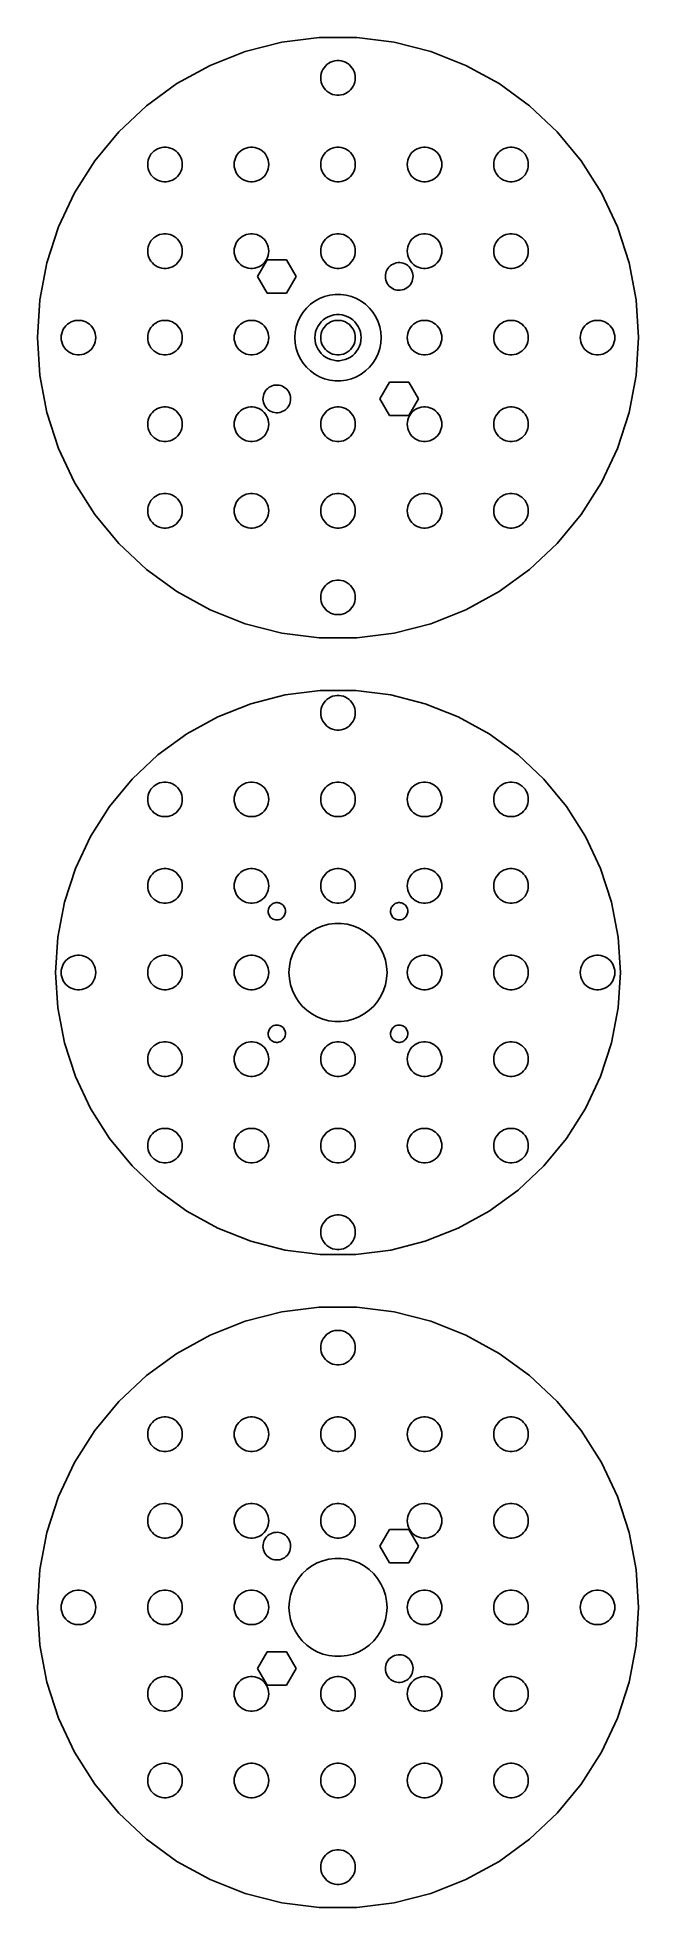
# Model space of a CAD drawing. Header units: metres. Extents: x -52 to 52, y -52 to 272.
import ezdxf

# ---------------------------------------------------------------- set-up
doc = ezdxf.new("R2010")
doc.units = ezdxf.units.M

msp = doc.modelspace()

# ---------------------------------------------------------------- linework, layer by layer
for p, q in [((-16.1075, 269.574), (-22.1937, 267.164)), ((-9.76724, 271.202), (-16.1075, 269.574)), ((-3.27295, 272.022), (-9.76724, 271.202)), ((3.27295, 272.022), (-3.27295, 272.022)), ((9.76724, 271.202), (3.27295, 272.022)), ((16.1075, 269.574), (9.76724, 271.202)), ((22.1937, 267.164), (16.1075, 269.574)), ((-22.1937, 267.164), (-27.93, 264.011)), ((-2.97633, 265.376), (-2.90575, 265.746)), ((-2.90575, 265.746), (-2.78932, 266.104)), ((-2.78932, 266.104), (-2.62891, 266.445)), ((-2.62891, 266.445), (-2.42705, 266.763)), ((-2.42705, 266.763), (-2.1869, 267.054)), ((-2.1869, 267.054), (-1.91226, 267.312)), ((-1.91226, 267.312), (-1.60747, 267.533)), ((-1.60747, 267.533), (-1.27733, 267.714)), ((-1.27733, 267.714), (-0.927048, 267.853)), ((-0.927048, 267.853), (-0.562134, 267.947)), ((-0.562134, 267.947), (-0.18837, 267.994)), ((-0.18837, 267.994), (0.18837, 267.994)), ((0.18837, 267.994), (0.562134, 267.947)), ((0.562134, 267.947), (0.927048, 267.853)), ((0.927048, 267.853), (1.27733, 267.714)), ((1.27733, 267.714), (1.60747, 267.533)), ((1.60747, 267.533), (1.91226, 267.312)), ((1.91226, 267.312), (2.1869, 267.054)), ((2.1869, 267.054), (2.42705, 266.763)), ((2.42705, 266.763), (2.62891, 266.445)), ((2.62891, 266.445), (2.78932, 266.104)), ((2.78932, 266.104), (2.90575, 265.746)), ((2.90575, 265.746), (2.97633, 265.376)), ((27.93, 264.011), (22.1937, 267.164)), ((-27.93, 264.011), (-33.2257, 260.163)), ((-3, 265), (-2.97633, 265.376)), ((-2.97633, 264.624), (-3, 265)), ((-2.90575, 264.254), (-2.97633, 264.624)), ((-2.78932, 263.896), (-2.90575, 264.254)), ((-2.62891, 263.555), (-2.78932, 263.896)), ((-2.42705, 263.237), (-2.62891, 263.555)), ((-2.1869, 262.946), (-2.42705, 263.237)), ((-1.91226, 262.688), (-2.1869, 262.946)), ((-1.60747, 262.467), (-1.91226, 262.688)), ((1.91226, 262.688), (1.60747, 262.467)), ((2.1869, 262.946), (1.91226, 262.688)), ((2.42705, 263.237), (2.1869, 262.946)), ((2.62891, 263.555), (2.42705, 263.237)), ((2.78932, 263.896), (2.62891, 263.555)), ((2.90575, 264.254), (2.78932, 263.896)), ((2.97633, 264.624), (2.90575, 264.254)), ((2.97633, 265.376), (3, 265)), ((3, 265), (2.97633, 264.624)), ((33.2257, 260.163), (27.93, 264.011)), ((-33.2257, 260.163), (-37.9975, 255.682)), ((-1.27733, 262.286), (-1.60747, 262.467)), ((-0.927048, 262.147), (-1.27733, 262.286)), ((-0.562134, 262.053), (-0.927048, 262.147)), ((-0.18837, 262.006), (-0.562134, 262.053)), ((0.18837, 262.006), (-0.18837, 262.006)), ((0.562134, 262.053), (0.18837, 262.006)), ((0.927048, 262.147), (0.562134, 262.053)), ((1.27733, 262.286), (0.927048, 262.147)), ((1.60747, 262.467), (1.27733, 262.286)), ((37.9975, 255.682), (33.2257, 260.163)), ((-37.9975, 255.682), (-42.17, 250.638)), ((-31.2773, 252.714), (-30.927, 252.853)), ((-30.927, 252.853), (-30.5621, 252.947)), ((-30.5621, 252.947), (-30.1884, 252.994)), ((-30.1884, 252.994), (-29.8116, 252.994)), ((-29.8116, 252.994), (-29.4379, 252.947)), ((-29.4379, 252.947), (-29.0729, 252.853)), ((-29.0729, 252.853), (-28.7227, 252.714)), ((-16.2773, 252.714), (-15.927, 252.853)), ((-15.927, 252.853), (-15.5621, 252.947)), ((-15.5621, 252.947), (-15.1884, 252.994)), ((-15.1884, 252.994), (-14.8116, 252.994)), ((-14.8116, 252.994), (-14.4379, 252.947)), ((-14.4379, 252.947), (-14.0729, 252.853)), ((-14.0729, 252.853), (-13.7227, 252.714)), ((-1.27733, 252.714), (-0.927048, 252.853)), ((-0.927048, 252.853), (-0.562134, 252.947)), ((-0.562134, 252.947), (-0.18837, 252.994)), ((-0.18837, 252.994), (0.18837, 252.994)), ((0.18837, 252.994), (0.562134, 252.947)), ((0.562134, 252.947), (0.927048, 252.853)), ((0.927048, 252.853), (1.27733, 252.714)), ((13.7227, 252.714), (14.0729, 252.853)), ((14.0729, 252.853), (14.4379, 252.947)), ((14.4379, 252.947), (14.8116, 252.994)), ((14.8116, 252.994), (15.1884, 252.994)), ((15.1884, 252.994), (15.5621, 252.947)), ((15.5621, 252.947), (15.927, 252.853)), ((15.927, 252.853), (16.2773, 252.714)), ((28.7227, 252.714), (29.0729, 252.853)), ((29.0729, 252.853), (29.4379, 252.947)), ((29.4379, 252.947), (29.8116, 252.994)), ((29.8116, 252.994), (30.1884, 252.994)), ((30.1884, 252.994), (30.5621, 252.947)), ((30.5621, 252.947), (30.927, 252.853)), ((30.927, 252.853), (31.2773, 252.714)), ((42.17, 250.638), (37.9975, 255.682)), ((-42.17, 250.638), (-45.6775, 245.111)), ((-33, 250), (-32.9763, 250.376)), ((-32.9763, 249.624), (-33, 250)), ((-32.9763, 250.376), (-32.9057, 250.746)), ((-32.9057, 249.254), (-32.9763, 249.624)), ((-32.9057, 250.746), (-32.7893, 251.104)), ((-32.7893, 251.104), (-32.6289, 251.445)), ((-32.6289, 251.445), (-32.427, 251.763)), ((-32.427, 251.763), (-32.1869, 252.054)), ((-32.1869, 252.054), (-31.9123, 252.312)), ((-31.9123, 252.312), (-31.6075, 252.533)), ((-31.6075, 252.533), (-31.2773, 252.714)), ((-28.7227, 252.714), (-28.3925, 252.533)), ((-28.3925, 252.533), (-28.0877, 252.312)), ((-28.0877, 252.312), (-27.8131, 252.054)), ((-27.8131, 252.054), (-27.5729, 251.763)), ((-27.5729, 251.763), (-27.3711, 251.445)), ((-27.3711, 251.445), (-27.2107, 251.104)), ((-27.2107, 251.104), (-27.0942, 250.746)), ((-27.0942, 250.746), (-27.0237, 250.376)), ((-27.0237, 249.624), (-27.0942, 249.254)), ((-27.0237, 250.376), (-27, 250)), ((-27, 250), (-27.0237, 249.624)), ((-18, 250), (-17.9763, 250.376)), ((-17.9763, 249.624), (-18, 250)), ((-17.9763, 250.376), (-17.9057, 250.746)), ((-17.9057, 249.254), (-17.9763, 249.624)), ((-17.9057, 250.746), (-17.7893, 251.104)), ((-17.7893, 251.104), (-17.6289, 251.445)), ((-17.6289, 251.445), (-17.427, 251.763)), ((-17.427, 251.763), (-17.1869, 252.054)), ((-17.1869, 252.054), (-16.9123, 252.312)), ((-16.9123, 252.312), (-16.6075, 252.533)), ((-16.6075, 252.533), (-16.2773, 252.714)), ((-13.7227, 252.714), (-13.3925, 252.533)), ((-13.3925, 252.533), (-13.0877, 252.312)), ((-13.0877, 252.312), (-12.8131, 252.054)), ((-12.8131, 252.054), (-12.5729, 251.763)), ((-12.5729, 251.763), (-12.3711, 251.445)), ((-12.3711, 251.445), (-12.2107, 251.104)), ((-12.2107, 251.104), (-12.0942, 250.746)), ((-12.0942, 250.746), (-12.0237, 250.376)), ((-12.0237, 249.624), (-12.0942, 249.254)), ((-12.0237, 250.376), (-12, 250)), ((-12, 250), (-12.0237, 249.624)), ((-3, 250), (-2.97633, 250.376)), ((-2.97633, 249.624), (-3, 250)), ((-2.97633, 250.376), (-2.90575, 250.746)), ((-2.90575, 249.254), (-2.97633, 249.624)), ((-2.90575, 250.746), (-2.78932, 251.104)), ((-2.78932, 251.104), (-2.62891, 251.445)), ((-2.62891, 251.445), (-2.42705, 251.763)), ((-2.42705, 251.763), (-2.1869, 252.054)), ((-2.1869, 252.054), (-1.91226, 252.312)), ((-1.91226, 252.312), (-1.60747, 252.533)), ((-1.60747, 252.533), (-1.27733, 252.714)), ((1.27733, 252.714), (1.60747, 252.533)), ((1.60747, 252.533), (1.91226, 252.312)), ((1.91226, 252.312), (2.1869, 252.054)), ((2.1869, 252.054), (2.42705, 251.763)), ((2.42705, 251.763), (2.62891, 251.445)), ((2.62891, 251.445), (2.78932, 251.104)), ((2.78932, 251.104), (2.90575, 250.746)), ((2.90575, 250.746), (2.97633, 250.376)), ((2.97633, 249.624), (2.90575, 249.254)), ((2.97633, 250.376), (3, 250)), ((3, 250), (2.97633, 249.624)), ((12, 250), (12.0237, 250.376)), ((12.0237, 249.624), (12, 250)), ((12.0237, 250.376), (12.0942, 250.746)), ((12.0942, 249.254), (12.0237, 249.624)), ((12.0942, 250.746), (12.2107, 251.104)), ((12.2107, 251.104), (12.3711, 251.445)), ((12.3711, 251.445), (12.5729, 251.763)), ((12.5729, 251.763), (12.8131, 252.054)), ((12.8131, 252.054), (13.0877, 252.312)), ((13.0877, 252.312), (13.3925, 252.533)), ((13.3925, 252.533), (13.7227, 252.714)), ((16.2773, 252.714), (16.6075, 252.533)), ((16.6075, 252.533), (16.9123, 252.312)), ((16.9123, 252.312), (17.1869, 252.054)), ((17.1869, 252.054), (17.427, 251.763)), ((17.427, 251.763), (17.6289, 251.445)), ((17.6289, 251.445), (17.7893, 251.104)), ((17.7893, 251.104), (17.9057, 250.746)), ((17.9057, 250.746), (17.9763, 250.376)), ((17.9763, 249.624), (17.9057, 249.254)), ((17.9763, 250.376), (18, 250)), ((18, 250), (17.9763, 249.624)), ((27, 250), (27.0237, 250.376)), ((27.0237, 249.624), (27, 250)), ((27.0237, 250.376), (27.0942, 250.746)), ((27.0942, 249.254), (27.0237, 249.624)), ((27.0942, 250.746), (27.2107, 251.104)), ((27.2107, 251.104), (27.3711, 251.445)), ((27.3711, 251.445), (27.5729, 251.763)), ((27.5729, 251.763), (27.8131, 252.054)), ((27.8131, 252.054), (28.0877, 252.312)), ((28.0877, 252.312), (28.3925, 252.533)), ((28.3925, 252.533), (28.7227, 252.714)), ((31.2773, 252.714), (31.6075, 252.533)), ((31.6075, 252.533), (31.9123, 252.312)), ((31.9123, 252.312), (32.1869, 252.054)), ((32.1869, 252.054), (32.427, 251.763)), ((32.427, 251.763), (32.6289, 251.445)), ((32.6289, 251.445), (32.7893, 251.104)), ((32.7893, 251.104), (32.9057, 250.746)), ((32.9057, 250.746), (32.9763, 250.376)), ((32.9763, 249.624), (32.9057, 249.254)), ((32.9763, 250.376), (33, 250)), ((33, 250), (32.9763, 249.624)), ((45.6775, 245.111), (42.17, 250.638)), ((-32.7893, 248.896), (-32.9057, 249.254)), ((-32.6289, 248.555), (-32.7893, 248.896)), ((-32.427, 248.237), (-32.6289, 248.555)), ((-32.1869, 247.946), (-32.427, 248.237)), ((-31.9123, 247.688), (-32.1869, 247.946)), ((-31.6075, 247.467), (-31.9123, 247.688)), ((-31.2773, 247.286), (-31.6075, 247.467)), ((-30.927, 247.147), (-31.2773, 247.286)), ((-30.5621, 247.053), (-30.927, 247.147)), ((-30.1884, 247.006), (-30.5621, 247.053)), ((-29.8116, 247.006), (-30.1884, 247.006)), ((-29.4379, 247.053), (-29.8116, 247.006)), ((-29.0729, 247.147), (-29.4379, 247.053)), ((-28.7227, 247.286), (-29.0729, 247.147)), ((-28.3925, 247.467), (-28.7227, 247.286)), ((-28.0877, 247.688), (-28.3925, 247.467)), ((-27.8131, 247.946), (-28.0877, 247.688)), ((-27.5729, 248.237), (-27.8131, 247.946)), ((-27.3711, 248.555), (-27.5729, 248.237)), ((-27.2107, 248.896), (-27.3711, 248.555)), ((-27.0942, 249.254), (-27.2107, 248.896)), ((-17.7893, 248.896), (-17.9057, 249.254)), ((-17.6289, 248.555), (-17.7893, 248.896)), ((-17.427, 248.237), (-17.6289, 248.555)), ((-17.1869, 247.946), (-17.427, 248.237)), ((-16.9123, 247.688), (-17.1869, 247.946)), ((-16.6075, 247.467), (-16.9123, 247.688)), ((-16.2773, 247.286), (-16.6075, 247.467)), ((-15.927, 247.147), (-16.2773, 247.286)), ((-15.5621, 247.053), (-15.927, 247.147)), ((-15.1884, 247.006), (-15.5621, 247.053)), ((-14.8116, 247.006), (-15.1884, 247.006)), ((-14.4379, 247.053), (-14.8116, 247.006)), ((-14.0729, 247.147), (-14.4379, 247.053)), ((-13.7227, 247.286), (-14.0729, 247.147)), ((-13.3925, 247.467), (-13.7227, 247.286)), ((-13.0877, 247.688), (-13.3925, 247.467)), ((-12.8131, 247.946), (-13.0877, 247.688)), ((-12.5729, 248.237), (-12.8131, 247.946)), ((-12.3711, 248.555), (-12.5729, 248.237)), ((-12.2107, 248.896), (-12.3711, 248.555)), ((-12.0942, 249.254), (-12.2107, 248.896)), ((-2.78932, 248.896), (-2.90575, 249.254)), ((-2.62891, 248.555), (-2.78932, 248.896)), ((-2.42705, 248.237), (-2.62891, 248.555)), ((-2.1869, 247.946), (-2.42705, 248.237)), ((-1.91226, 247.688), (-2.1869, 247.946)), ((-1.60747, 247.467), (-1.91226, 247.688)), ((-1.27733, 247.286), (-1.60747, 247.467)), ((-0.927048, 247.147), (-1.27733, 247.286)), ((-0.562134, 247.053), (-0.927048, 247.147)), ((-0.18837, 247.006), (-0.562134, 247.053)), ((0.18837, 247.006), (-0.18837, 247.006)), ((0.562134, 247.053), (0.18837, 247.006)), ((0.927048, 247.147), (0.562134, 247.053)), ((1.27733, 247.286), (0.927048, 247.147)), ((1.60747, 247.467), (1.27733, 247.286)), ((1.91226, 247.688), (1.60747, 247.467)), ((2.1869, 247.946), (1.91226, 247.688)), ((2.42705, 248.237), (2.1869, 247.946)), ((2.62891, 248.555), (2.42705, 248.237)), ((2.78932, 248.896), (2.62891, 248.555)), ((2.90575, 249.254), (2.78932, 248.896)), ((12.2107, 248.896), (12.0942, 249.254)), ((12.3711, 248.555), (12.2107, 248.896)), ((12.5729, 248.237), (12.3711, 248.555)), ((12.8131, 247.946), (12.5729, 248.237)), ((13.0877, 247.688), (12.8131, 247.946)), ((13.3925, 247.467), (13.0877, 247.688)), ((13.7227, 247.286), (13.3925, 247.467)), ((14.0729, 247.147), (13.7227, 247.286)), ((14.4379, 247.053), (14.0729, 247.147)), ((14.8116, 247.006), (14.4379, 247.053)), ((15.1884, 247.006), (14.8116, 247.006)), ((15.5621, 247.053), (15.1884, 247.006)), ((15.927, 247.147), (15.5621, 247.053)), ((16.2773, 247.286), (15.927, 247.147)), ((16.6075, 247.467), (16.2773, 247.286)), ((16.9123, 247.688), (16.6075, 247.467)), ((17.1869, 247.946), (16.9123, 247.688)), ((17.427, 248.237), (17.1869, 247.946)), ((17.6289, 248.555), (17.427, 248.237)), ((17.7893, 248.896), (17.6289, 248.555)), ((17.9057, 249.254), (17.7893, 248.896)), ((27.2107, 248.896), (27.0942, 249.254)), ((27.3711, 248.555), (27.2107, 248.896)), ((27.5729, 248.237), (27.3711, 248.555)), ((27.8131, 247.946), (27.5729, 248.237)), ((28.0877, 247.688), (27.8131, 247.946)), ((28.3925, 247.467), (28.0877, 247.688)), ((28.7227, 247.286), (28.3925, 247.467)), ((29.0729, 247.147), (28.7227, 247.286)), ((29.4379, 247.053), (29.0729, 247.147)), ((29.8116, 247.006), (29.4379, 247.053)), ((30.1884, 247.006), (29.8116, 247.006)), ((30.5621, 247.053), (30.1884, 247.006)), ((30.927, 247.147), (30.5621, 247.053)), ((31.2773, 247.286), (30.927, 247.147)), ((31.6075, 247.467), (31.2773, 247.286)), ((31.9123, 247.688), (31.6075, 247.467)), ((32.1869, 247.946), (31.9123, 247.688)), ((32.427, 248.237), (32.1869, 247.946)), ((32.6289, 248.555), (32.427, 248.237)), ((32.7893, 248.896), (32.6289, 248.555)), ((32.9057, 249.254), (32.7893, 248.896)), ((-45.6775, 245.111), (-48.4646, 239.188)), ((48.4646, 239.188), (45.6775, 245.111)), ((-48.4646, 239.188), (-50.4874, 232.963)), ((-32.6289, 236.445), (-32.427, 236.763)), ((-32.427, 236.763), (-32.1869, 237.054)), ((-32.1869, 237.054), (-31.9123, 237.312)), ((-31.9123, 237.312), (-31.6075, 237.533)), ((-31.6075, 237.533), (-31.2773, 237.714)), ((-31.2773, 237.714), (-30.927, 237.853)), ((-30.927, 237.853), (-30.5621, 237.947)), ((-30.5621, 237.947), (-30.1884, 237.994)), ((-30.1884, 237.994), (-29.8116, 237.994)), ((-29.8116, 237.994), (-29.4379, 237.947)), ((-29.4379, 237.947), (-29.0729, 237.853)), ((-29.0729, 237.853), (-28.7227, 237.714)), ((-28.7227, 237.714), (-28.3925, 237.533)), ((-28.3925, 237.533), (-28.0877, 237.312)), ((-28.0877, 237.312), (-27.8131, 237.054)), ((-27.8131, 237.054), (-27.5729, 236.763)), ((-27.5729, 236.763), (-27.3711, 236.445)), ((-17.6289, 236.445), (-17.427, 236.763)), ((-17.427, 236.763), (-17.1869, 237.054)), ((-17.1869, 237.054), (-16.9123, 237.312)), ((-16.9123, 237.312), (-16.6075, 237.533)), ((-16.6075, 237.533), (-16.2773, 237.714)), ((-16.2773, 237.714), (-15.927, 237.853)), ((-15.927, 237.853), (-15.5621, 237.947)), ((-15.5621, 237.947), (-15.1884, 237.994)), ((-15.1884, 237.994), (-14.8116, 237.994)), ((-14.8116, 237.994), (-14.4379, 237.947)), ((-14.4379, 237.947), (-14.0729, 237.853)), ((-14.0729, 237.853), (-13.7227, 237.714)), ((-13.7227, 237.714), (-13.3925, 237.533)), ((-13.3925, 237.533), (-13.0877, 237.312)), ((-13.0877, 237.312), (-12.8131, 237.054)), ((-12.8131, 237.054), (-12.5729, 236.763)), ((-12.5729, 236.763), (-12.3711, 236.445)), ((-2.62891, 236.445), (-2.42705, 236.763)), ((-2.42705, 236.763), (-2.1869, 237.054)), ((-2.1869, 237.054), (-1.91226, 237.312)), ((-1.91226, 237.312), (-1.60747, 237.533)), ((-1.60747, 237.533), (-1.27733, 237.714)), ((-1.27733, 237.714), (-0.927048, 237.853)), ((-0.927048, 237.853), (-0.562134, 237.947)), ((-0.562134, 237.947), (-0.18837, 237.994)), ((-0.18837, 237.994), (0.18837, 237.994)), ((0.18837, 237.994), (0.562134, 237.947)), ((0.562134, 237.947), (0.927048, 237.853)), ((0.927048, 237.853), (1.27733, 237.714)), ((1.27733, 237.714), (1.60747, 237.533)), ((1.60747, 237.533), (1.91226, 237.312)), ((1.91226, 237.312), (2.1869, 237.054)), ((2.1869, 237.054), (2.42705, 236.763)), ((2.42705, 236.763), (2.62891, 236.445)), ((12.3711, 236.445), (12.5729, 236.763)), ((12.5729, 236.763), (12.8131, 237.054)), ((12.8131, 237.054), (13.0877, 237.312)), ((13.0877, 237.312), (13.3925, 237.533)), ((13.3925, 237.533), (13.7227, 237.714)), ((13.7227, 237.714), (14.0729, 237.853)), ((14.0729, 237.853), (14.4379, 237.947)), ((14.4379, 237.947), (14.8116, 237.994)), ((14.8116, 237.994), (15.1884, 237.994)), ((15.1884, 237.994), (15.5621, 237.947)), ((15.5621, 237.947), (15.927, 237.853)), ((15.927, 237.853), (16.2773, 237.714)), ((16.2773, 237.714), (16.6075, 237.533)), ((16.6075, 237.533), (16.9123, 237.312)), ((16.9123, 237.312), (17.1869, 237.054)), ((17.1869, 237.054), (17.427, 236.763)), ((17.427, 236.763), (17.6289, 236.445)), ((27.3711, 236.445), (27.5729, 236.763)), ((27.5729, 236.763), (27.8131, 237.054)), ((27.8131, 237.054), (28.0877, 237.312)), ((28.0877, 237.312), (28.3925, 237.533)), ((28.3925, 237.533), (28.7227, 237.714)), ((28.7227, 237.714), (29.0729, 237.853)), ((29.0729, 237.853), (29.4379, 237.947)), ((29.4379, 237.947), (29.8116, 237.994)), ((29.8116, 237.994), (30.1884, 237.994)), ((30.1884, 237.994), (30.5621, 237.947)), ((30.5621, 237.947), (30.927, 237.853)), ((30.927, 237.853), (31.2773, 237.714)), ((31.2773, 237.714), (31.6075, 237.533)), ((31.6075, 237.533), (31.9123, 237.312)), ((31.9123, 237.312), (32.1869, 237.054)), ((32.1869, 237.054), (32.427, 236.763)), ((32.427, 236.763), (32.6289, 236.445)), ((50.4874, 232.963), (48.4646, 239.188)), ((-33, 235), (-32.9763, 235.376)), ((-32.9763, 234.624), (-33, 235)), ((-32.9763, 235.376), (-32.9057, 235.746)), ((-32.9057, 234.254), (-32.9763, 234.624)), ((-32.9057, 235.746), (-32.7893, 236.104)), ((-32.7893, 233.896), (-32.9057, 234.254)), ((-32.7893, 236.104), (-32.6289, 236.445)), ((-32.6289, 233.555), (-32.7893, 233.896)), ((-32.427, 233.237), (-32.6289, 233.555)), ((-27.3711, 233.555), (-27.5729, 233.237)), ((-27.3711, 236.445), (-27.2107, 236.104)), ((-27.2107, 233.896), (-27.3711, 233.555)), ((-27.2107, 236.104), (-27.0942, 235.746)), ((-27.0942, 234.254), (-27.2107, 233.896)), ((-27.0942, 235.746), (-27.0237, 235.376)), ((-27.0237, 234.624), (-27.0942, 234.254)), ((-27.0237, 235.376), (-27, 235)), ((-27, 235), (-27.0237, 234.624)), ((-18, 235), (-17.9763, 235.376)), ((-17.9763, 234.624), (-18, 235)), ((-17.9763, 235.376), (-17.9057, 235.746)), ((-17.9057, 234.254), (-17.9763, 234.624)), ((-17.9057, 235.746), (-17.7893, 236.104)), ((-17.7893, 233.896), (-17.9057, 234.254)), ((-17.7893, 236.104), (-17.6289, 236.445)), ((-17.6289, 233.555), (-17.7893, 233.896)), ((-17.427, 233.237), (-17.6289, 233.555)), ((-13.9536, 230.607), (-12.2803, 233.505)), ((-12.3711, 233.555), (-12.5729, 233.237)), ((-12.3711, 236.445), (-12.2107, 236.104)), ((-12.2107, 233.896), (-12.3711, 233.555)), ((-12.2803, 233.505), (-8.9337, 233.505)), ((-12.2107, 236.104), (-12.0942, 235.746)), ((-12.0942, 234.254), (-12.2107, 233.896)), ((-12.0942, 235.746), (-12.0237, 235.376)), ((-12.0237, 234.624), (-12.0942, 234.254)), ((-12.0237, 235.376), (-12, 235)), ((-12, 235), (-12.0237, 234.624)), ((-8.9337, 233.505), (-7.26041, 230.607)), ((-3, 235), (-2.97633, 235.376)), ((-2.97633, 234.624), (-3, 235)), ((-2.97633, 235.376), (-2.90575, 235.746)), ((-2.90575, 234.254), (-2.97633, 234.624)), ((-2.90575, 235.746), (-2.78932, 236.104)), ((-2.78932, 233.896), (-2.90575, 234.254)), ((-2.78932, 236.104), (-2.62891, 236.445)), ((-2.62891, 233.555), (-2.78932, 233.896)), ((-2.42705, 233.237), (-2.62891, 233.555)), ((2.62891, 233.555), (2.42705, 233.237)), ((2.62891, 236.445), (2.78932, 236.104)), ((2.78932, 233.896), (2.62891, 233.555)), ((2.78932, 236.104), (2.90575, 235.746)), ((2.90575, 234.254), (2.78932, 233.896)), ((2.90575, 235.746), (2.97633, 235.376)), ((2.97633, 234.624), (2.90575, 234.254)), ((2.97633, 235.376), (3, 235)), ((3, 235), (2.97633, 234.624)), ((12, 235), (12.0237, 235.376)), ((12.0237, 234.624), (12, 235)), ((12.0237, 235.376), (12.0942, 235.746)), ((12.0942, 234.254), (12.0237, 234.624)), ((12.0942, 235.746), (12.2107, 236.104)), ((12.2107, 233.896), (12.0942, 234.254)), ((12.2107, 236.104), (12.3711, 236.445)), ((12.3711, 233.555), (12.2107, 233.896)), ((12.5729, 233.237), (12.3711, 233.555)), ((17.6289, 233.555), (17.427, 233.237)), ((17.6289, 236.445), (17.7893, 236.104)), ((17.7893, 233.896), (17.6289, 233.555)), ((17.7893, 236.104), (17.9057, 235.746)), ((17.9057, 234.254), (17.7893, 233.896)), ((17.9057, 235.746), (17.9763, 235.376)), ((17.9763, 234.624), (17.9057, 234.254)), ((17.9763, 235.376), (18, 235)), ((18, 235), (17.9763, 234.624)), ((27, 235), (27.0237, 235.376)), ((27.0237, 234.624), (27, 235)), ((27.0237, 235.376), (27.0942, 235.746)), ((27.0942, 234.254), (27.0237, 234.624)), ((27.0942, 235.746), (27.2107, 236.104)), ((27.2107, 233.896), (27.0942, 234.254)), ((27.2107, 236.104), (27.3711, 236.445)), ((27.3711, 233.555), (27.2107, 233.896)), ((27.5729, 233.237), (27.3711, 233.555)), ((32.6289, 233.555), (32.427, 233.237)), ((32.6289, 236.445), (32.7893, 236.104)), ((32.7893, 233.896), (32.6289, 233.555)), ((32.7893, 236.104), (32.9057, 235.746)), ((32.9057, 234.254), (32.7893, 233.896)), ((32.9057, 235.746), (32.9763, 235.376)), ((32.9763, 234.624), (32.9057, 234.254)), ((32.9763, 235.376), (33, 235)), ((33, 235), (32.9763, 234.624)), ((-50.4874, 232.963), (-51.714, 226.533)), ((-32.1869, 232.946), (-32.427, 233.237)), ((-31.9123, 232.688), (-32.1869, 232.946)), ((-31.6075, 232.467), (-31.9123, 232.688)), ((-31.2773, 232.286), (-31.6075, 232.467)), ((-30.927, 232.147), (-31.2773, 232.286)), ((-30.5621, 232.053), (-30.927, 232.147)), ((-30.1884, 232.006), (-30.5621, 232.053)), ((-29.8116, 232.006), (-30.1884, 232.006)), ((-29.4379, 232.053), (-29.8116, 232.006)), ((-29.0729, 232.147), (-29.4379, 232.053)), ((-28.7227, 232.286), (-29.0729, 232.147)), ((-28.3925, 232.467), (-28.7227, 232.286)), ((-28.0877, 232.688), (-28.3925, 232.467)), ((-27.8131, 232.946), (-28.0877, 232.688)), ((-27.5729, 233.237), (-27.8131, 232.946)), ((-17.1869, 232.946), (-17.427, 233.237)), ((-16.9123, 232.688), (-17.1869, 232.946)), ((-16.6075, 232.467), (-16.9123, 232.688)), ((-16.2773, 232.286), (-16.6075, 232.467)), ((-15.927, 232.147), (-16.2773, 232.286)), ((-15.5621, 232.053), (-15.927, 232.147)), ((-15.1884, 232.006), (-15.5621, 232.053)), ((-14.8116, 232.006), (-15.1884, 232.006)), ((-14.4379, 232.053), (-14.8116, 232.006)), ((-14.0729, 232.147), (-14.4379, 232.053)), ((-13.7227, 232.286), (-14.0729, 232.147)), ((-12.2803, 227.709), (-13.9536, 230.607)), ((-13.3925, 232.467), (-13.7227, 232.286)), ((-13.0877, 232.688), (-13.3925, 232.467)), ((-12.8131, 232.946), (-13.0877, 232.688)), ((-12.5729, 233.237), (-12.8131, 232.946)), ((-7.26041, 230.607), (-8.9337, 227.709)), ((-2.1869, 232.946), (-2.42705, 233.237)), ((-1.91226, 232.688), (-2.1869, 232.946)), ((-1.60747, 232.467), (-1.91226, 232.688)), ((-1.27733, 232.286), (-1.60747, 232.467)), ((-0.927048, 232.147), (-1.27733, 232.286)), ((-0.562134, 232.053), (-0.927048, 232.147)), ((-0.18837, 232.006), (-0.562134, 232.053)), ((0.18837, 232.006), (-0.18837, 232.006)), ((0.562134, 232.053), (0.18837, 232.006)), ((0.927048, 232.147), (0.562134, 232.053)), ((1.27733, 232.286), (0.927048, 232.147)), ((1.60747, 232.467), (1.27733, 232.286)), ((1.91226, 232.688), (1.60747, 232.467)), ((2.1869, 232.946), (1.91226, 232.688)), ((2.42705, 233.237), (2.1869, 232.946)), ((8.20752, 230.557), (8.22014, 230.858)), ((8.23274, 230.256), (8.20752, 230.557)), ((8.22014, 230.858), (8.2704, 231.155)), ((8.29539, 229.962), (8.23274, 230.256)), ((8.2704, 231.155), (8.35751, 231.444)), ((8.35751, 231.444), (8.4801, 231.719)), ((8.4801, 231.719), (8.63623, 231.977)), ((8.63623, 231.977), (8.82344, 232.213)), ((8.82344, 232.213), (9.03879, 232.424)), ((9.03879, 232.424), (9.27885, 232.606)), ((9.27885, 232.606), (9.53987, 232.757)), ((9.53987, 232.757), (9.81772, 232.873)), ((9.81772, 232.873), (10.108, 232.955)), ((10.108, 232.955), (10.4062, 232.999)), ((10.4062, 232.999), (10.7075, 233.005)), ((10.7075, 233.005), (11.0072, 232.973)), ((11.0072, 232.973), (11.3007, 232.905)), ((11.3007, 232.905), (11.5832, 232.799)), ((11.5832, 232.799), (11.8503, 232.66)), ((11.8503, 232.66), (12.0977, 232.488)), ((12.0977, 232.488), (12.3217, 232.286)), ((12.3217, 232.286), (12.5187, 232.058)), ((12.5187, 232.058), (12.6855, 231.807)), ((12.8131, 232.946), (12.5729, 233.237)), ((12.6855, 231.807), (12.8195, 231.537)), ((13.0877, 232.688), (12.8131, 232.946)), ((12.8195, 231.537), (12.9186, 231.252)), ((12.9186, 231.252), (12.9812, 230.958)), ((12.9939, 230.356), (12.9436, 230.059)), ((12.9812, 230.958), (13.0065, 230.657)), ((13.0065, 230.657), (12.9939, 230.356)), ((13.3925, 232.467), (13.0877, 232.688)), ((13.7227, 232.286), (13.3925, 232.467)), ((14.0729, 232.147), (13.7227, 232.286)), ((14.4379, 232.053), (14.0729, 232.147)), ((14.8116, 232.006), (14.4379, 232.053)), ((15.1884, 232.006), (14.8116, 232.006)), ((15.5621, 232.053), (15.1884, 232.006)), ((15.927, 232.147), (15.5621, 232.053)), ((16.2773, 232.286), (15.927, 232.147)), ((16.6075, 232.467), (16.2773, 232.286)), ((16.9123, 232.688), (16.6075, 232.467)), ((17.1869, 232.946), (16.9123, 232.688)), ((17.427, 233.237), (17.1869, 232.946)), ((27.8131, 232.946), (27.5729, 233.237)), ((28.0877, 232.688), (27.8131, 232.946)), ((28.3925, 232.467), (28.0877, 232.688)), ((28.7227, 232.286), (28.3925, 232.467)), ((29.0729, 232.147), (28.7227, 232.286)), ((29.4379, 232.053), (29.0729, 232.147)), ((29.8116, 232.006), (29.4379, 232.053)), ((30.1884, 232.006), (29.8116, 232.006)), ((30.5621, 232.053), (30.1884, 232.006)), ((30.927, 232.147), (30.5621, 232.053)), ((31.2773, 232.286), (30.927, 232.147)), ((31.6075, 232.467), (31.2773, 232.286)), ((31.9123, 232.688), (31.6075, 232.467)), ((32.1869, 232.946), (31.9123, 232.688)), ((32.427, 233.237), (32.1869, 232.946)), ((51.714, 226.533), (50.4874, 232.963)), ((-8.9337, 227.709), (-12.2803, 227.709)), ((-3.19334, 226.786), (-2.31763, 227.133)), ((-2.31763, 227.133), (-1.40535, 227.367)), ((-1.40535, 227.367), (-0.470917, 227.485)), ((-0.470917, 227.485), (0.470917, 227.485)), ((0.470917, 227.485), (1.40535, 227.367)), ((1.40535, 227.367), (2.31763, 227.133)), ((2.31763, 227.133), (3.19334, 226.786)), ((8.39452, 229.677), (8.29539, 229.962)), ((8.52853, 229.407), (8.39452, 229.677)), ((8.69533, 229.156), (8.52853, 229.407)), ((8.89226, 228.928), (8.69533, 229.156)), ((9.11624, 228.726), (8.89226, 228.928)), ((9.36372, 228.554), (9.11624, 228.726)), ((9.63083, 228.414), (9.36372, 228.554)), ((9.91331, 228.309), (9.63083, 228.414)), ((10.2067, 228.241), (9.91331, 228.309)), ((10.5065, 228.209), (10.2067, 228.241)), ((10.8078, 228.215), (10.5065, 228.209)), ((11.106, 228.259), (10.8078, 228.215)), ((11.3963, 228.34), (11.106, 228.259)), ((11.6741, 228.457), (11.3963, 228.34)), ((11.9351, 228.608), (11.6741, 228.457)), ((12.1752, 228.79), (11.9351, 228.608)), ((12.3905, 229.001), (12.1752, 228.79)), ((12.5777, 229.237), (12.3905, 229.001)), ((12.7339, 229.495), (12.5777, 229.237)), ((12.8565, 229.77), (12.7339, 229.495)), ((12.9436, 230.059), (12.8565, 229.77)), ((-51.714, 226.533), (-52.125, 220)), ((-6.97331, 222.761), (-6.5723, 223.613)), ((-6.5723, 223.613), (-6.06763, 224.408)), ((-6.06763, 224.408), (-5.46725, 225.134)), ((-5.46725, 225.134), (-4.78067, 225.779)), ((-4.78067, 225.779), (-4.01869, 226.332)), ((-4.01869, 226.332), (-3.19334, 226.786)), ((-1.70311, 223.619), (-2.1433, 223.377)), ((-1.23605, 223.804), (-1.70311, 223.619)), ((-0.749512, 223.929), (-1.23605, 223.804)), ((-0.25116, 223.992), (-0.749512, 223.929)), ((0.25116, 223.992), (-0.25116, 223.992)), ((0.749512, 223.929), (0.25116, 223.992)), ((1.23605, 223.804), (0.749512, 223.929)), ((1.70311, 223.619), (1.23605, 223.804)), ((2.1433, 223.377), (1.70311, 223.619)), ((3.19334, 226.786), (4.01869, 226.332)), ((4.01869, 226.332), (4.78067, 225.779)), ((4.78067, 225.779), (5.46725, 225.134)), ((5.46725, 225.134), (6.06763, 224.408)), ((6.06763, 224.408), (6.5723, 223.613)), ((6.5723, 223.613), (6.97331, 222.761)), ((52.125, 220), (51.714, 226.533)), ((-48, 220), (-47.9763, 220.376)), ((-47.9763, 220.376), (-47.9057, 220.746)), ((-47.9057, 220.746), (-47.7893, 221.104)), ((-47.7893, 221.104), (-47.6289, 221.445)), ((-47.6289, 221.445), (-47.427, 221.763)), ((-47.427, 221.763), (-47.1869, 222.054)), ((-47.1869, 222.054), (-46.9123, 222.312)), ((-46.9123, 222.312), (-46.6075, 222.533)), ((-46.6075, 222.533), (-46.2773, 222.714)), ((-46.2773, 222.714), (-45.927, 222.853)), ((-45.927, 222.853), (-45.5621, 222.947)), ((-45.5621, 222.947), (-45.1884, 222.994)), ((-45.1884, 222.994), (-44.8116, 222.994)), ((-44.8116, 222.994), (-44.4379, 222.947)), ((-44.4379, 222.947), (-44.0729, 222.853)), ((-44.0729, 222.853), (-43.7227, 222.714)), ((-43.7227, 222.714), (-43.3925, 222.533)), ((-43.3925, 222.533), (-43.0877, 222.312)), ((-43.0877, 222.312), (-42.8131, 222.054)), ((-42.8131, 222.054), (-42.5729, 221.763)), ((-42.5729, 221.763), (-42.3711, 221.445)), ((-42.3711, 221.445), (-42.2107, 221.104)), ((-42.2107, 221.104), (-42.0942, 220.746)), ((-42.0942, 220.746), (-42.0237, 220.376)), ((-42.0237, 220.376), (-42, 220)), ((-33, 220), (-32.9763, 220.376)), ((-32.9763, 220.376), (-32.9057, 220.746)), ((-32.9057, 220.746), (-32.7893, 221.104)), ((-32.7893, 221.104), (-32.6289, 221.445)), ((-32.6289, 221.445), (-32.427, 221.763)), ((-32.427, 221.763), (-32.1869, 222.054)), ((-32.1869, 222.054), (-31.9123, 222.312)), ((-31.9123, 222.312), (-31.6075, 222.533)), ((-31.6075, 222.533), (-31.2773, 222.714)), ((-31.2773, 222.714), (-30.927, 222.853)), ((-30.927, 222.853), (-30.5621, 222.947)), ((-30.5621, 222.947), (-30.1884, 222.994)), ((-30.1884, 222.994), (-29.8116, 222.994)), ((-29.8116, 222.994), (-29.4379, 222.947)), ((-29.4379, 222.947), (-29.0729, 222.853)), ((-29.0729, 222.853), (-28.7227, 222.714)), ((-28.7227, 222.714), (-28.3925, 222.533)), ((-28.3925, 222.533), (-28.0877, 222.312)), ((-28.0877, 222.312), (-27.8131, 222.054)), ((-27.8131, 222.054), (-27.5729, 221.763)), ((-27.5729, 221.763), (-27.3711, 221.445)), ((-27.3711, 221.445), (-27.2107, 221.104)), ((-27.2107, 221.104), (-27.0942, 220.746)), ((-27.0942, 220.746), (-27.0237, 220.376)), ((-27.0237, 220.376), (-27, 220)), ((-18, 220), (-17.9763, 220.376)), ((-17.9763, 220.376), (-17.9057, 220.746)), ((-17.9057, 220.746), (-17.7893, 221.104)), ((-17.7893, 221.104), (-17.6289, 221.445)), ((-17.6289, 221.445), (-17.427, 221.763)), ((-17.427, 221.763), (-17.1869, 222.054)), ((-17.1869, 222.054), (-16.9123, 222.312)), ((-16.9123, 222.312), (-16.6075, 222.533)), ((-16.6075, 222.533), (-16.2773, 222.714)), ((-16.2773, 222.714), (-15.927, 222.853)), ((-15.927, 222.853), (-15.5621, 222.947)), ((-15.5621, 222.947), (-15.1884, 222.994)), ((-15.1884, 222.994), (-14.8116, 222.994)), ((-14.8116, 222.994), (-14.4379, 222.947)), ((-14.4379, 222.947), (-14.0729, 222.853)), ((-14.0729, 222.853), (-13.7227, 222.714)), ((-13.7227, 222.714), (-13.3925, 222.533)), ((-13.3925, 222.533), (-13.0877, 222.312)), ((-13.0877, 222.312), (-12.8131, 222.054)), ((-12.8131, 222.054), (-12.5729, 221.763)), ((-12.5729, 221.763), (-12.3711, 221.445)), ((-12.3711, 221.445), (-12.2107, 221.104)), ((-12.2107, 221.104), (-12.0942, 220.746)), ((-12.0942, 220.746), (-12.0237, 220.376)), ((-12.0237, 220.376), (-12, 220)), ((-7.5, 220), (-7.44086, 220.94)), ((-7.44086, 220.94), (-7.26436, 221.865)), ((-7.26436, 221.865), (-6.97331, 222.761)), ((-3.96844, 220.501), (-4, 220)), ((-3.87433, 220.995), (-3.96844, 220.501)), ((-3.7191, 221.472), (-3.87433, 220.995)), ((-3.50522, 221.927), (-3.7191, 221.472)), ((-3.23605, 222.351), (-3.50522, 221.927)), ((-2.91586, 222.738), (-3.23605, 222.351)), ((-3, 220), (-2.97633, 220.376)), ((-2.97633, 220.376), (-2.90575, 220.746)), ((-2.54968, 223.082), (-2.91586, 222.738)), ((-2.90575, 220.746), (-2.78932, 221.104)), ((-2.78932, 221.104), (-2.62891, 221.445)), ((-2.62891, 221.445), (-2.42705, 221.763)), ((-2.1433, 223.377), (-2.54968, 223.082)), ((-2.42705, 221.763), (-2.1869, 222.054)), ((-2.1869, 222.054), (-1.91226, 222.312)), ((-1.91226, 222.312), (-1.60747, 222.533)), ((-1.60747, 222.533), (-1.27733, 222.714)), ((-1.27733, 222.714), (-0.927048, 222.853)), ((-0.927048, 222.853), (-0.562134, 222.947)), ((-0.562134, 222.947), (-0.18837, 222.994)), ((-0.18837, 222.994), (0.18837, 222.994)), ((0.18837, 222.994), (0.562134, 222.947)), ((0.562134, 222.947), (0.927048, 222.853)), ((0.927048, 222.853), (1.27733, 222.714)), ((1.27733, 222.714), (1.60747, 222.533)), ((1.60747, 222.533), (1.91226, 222.312)), ((1.91226, 222.312), (2.1869, 222.054)), ((2.54968, 223.082), (2.1433, 223.377)), ((2.1869, 222.054), (2.42705, 221.763)), ((2.42705, 221.763), (2.62891, 221.445)), ((2.91586, 222.738), (2.54968, 223.082)), ((2.62891, 221.445), (2.78932, 221.104)), ((2.78932, 221.104), (2.90575, 220.746)), ((2.90575, 220.746), (2.97633, 220.376)), ((3.23605, 222.351), (2.91586, 222.738)), ((2.97633, 220.376), (3, 220)), ((3.50522, 221.927), (3.23605, 222.351)), ((3.7191, 221.472), (3.50522, 221.927)), ((3.87433, 220.995), (3.7191, 221.472)), ((3.96844, 220.501), (3.87433, 220.995)), ((4, 220), (3.96844, 220.501)), ((6.97331, 222.761), (7.26436, 221.865)), ((7.26436, 221.865), (7.44086, 220.94)), ((7.44086, 220.94), (7.5, 220)), ((12, 220), (12.0237, 220.376)), ((12.0237, 220.376), (12.0942, 220.746)), ((12.0942, 220.746), (12.2107, 221.104)), ((12.2107, 221.104), (12.3711, 221.445)), ((12.3711, 221.445), (12.5729, 221.763)), ((12.5729, 221.763), (12.8131, 222.054)), ((12.8131, 222.054), (13.0877, 222.312)), ((13.0877, 222.312), (13.3925, 222.533)), ((13.3925, 222.533), (13.7227, 222.714)), ((13.7227, 222.714), (14.0729, 222.853)), ((14.0729, 222.853), (14.4379, 222.947)), ((14.4379, 222.947), (14.8116, 222.994)), ((14.8116, 222.994), (15.1884, 222.994)), ((15.1884, 222.994), (15.5621, 222.947)), ((15.5621, 222.947), (15.927, 222.853)), ((15.927, 222.853), (16.2773, 222.714)), ((16.2773, 222.714), (16.6075, 222.533)), ((16.6075, 222.533), (16.9123, 222.312)), ((16.9123, 222.312), (17.1869, 222.054)), ((17.1869, 222.054), (17.427, 221.763)), ((17.427, 221.763), (17.6289, 221.445)), ((17.6289, 221.445), (17.7893, 221.104)), ((17.7893, 221.104), (17.9057, 220.746)), ((17.9057, 220.746), (17.9763, 220.376)), ((17.9763, 220.376), (18, 220)), ((27, 220), (27.0237, 220.376)), ((27.0237, 220.376), (27.0942, 220.746)), ((27.0942, 220.746), (27.2107, 221.104)), ((27.2107, 221.104), (27.3711, 221.445)), ((27.3711, 221.445), (27.5729, 221.763)), ((27.5729, 221.763), (27.8131, 222.054)), ((27.8131, 222.054), (28.0877, 222.312)), ((28.0877, 222.312), (28.3925, 222.533)), ((28.3925, 222.533), (28.7227, 222.714)), ((28.7227, 222.714), (29.0729, 222.853)), ((29.0729, 222.853), (29.4379, 222.947)), ((29.4379, 222.947), (29.8116, 222.994)), ((29.8116, 222.994), (30.1884, 222.994)), ((30.1884, 222.994), (30.5621, 222.947)), ((30.5621, 222.947), (30.927, 222.853)), ((30.927, 222.853), (31.2773, 222.714)), ((31.2773, 222.714), (31.6075, 222.533)), ((31.6075, 222.533), (31.9123, 222.312)), ((31.9123, 222.312), (32.1869, 222.054)), ((32.1869, 222.054), (32.427, 221.763)), ((32.427, 221.763), (32.6289, 221.445)), ((32.6289, 221.445), (32.7893, 221.104)), ((32.7893, 221.104), (32.9057, 220.746)), ((32.9057, 220.746), (32.9763, 220.376)), ((32.9763, 220.376), (33, 220)), ((42, 220), (42.0237, 220.376)), ((42.0237, 220.376), (42.0942, 220.746)), ((42.0942, 220.746), (42.2107, 221.104)), ((42.2107, 221.104), (42.3711, 221.445)), ((42.3711, 221.445), (42.5729, 221.763)), ((42.5729, 221.763), (42.8131, 222.054)), ((42.8131, 222.054), (43.0877, 222.312)), ((43.0877, 222.312), (43.3925, 222.533)), ((43.3925, 222.533), (43.7227, 222.714)), ((43.7227, 222.714), (44.0729, 222.853)), ((44.0729, 222.853), (44.4379, 222.947)), ((44.4379, 222.947), (44.8116, 222.994)), ((44.8116, 222.994), (45.1884, 222.994)), ((45.1884, 222.994), (45.5621, 222.947)), ((45.5621, 222.947), (45.927, 222.853)), ((45.927, 222.853), (46.2773, 222.714)), ((46.2773, 222.714), (46.6075, 222.533)), ((46.6075, 222.533), (46.9123, 222.312)), ((46.9123, 222.312), (47.1869, 222.054)), ((47.1869, 222.054), (47.427, 221.763)), ((47.427, 221.763), (47.6289, 221.445)), ((47.6289, 221.445), (47.7893, 221.104)), ((47.7893, 221.104), (47.9057, 220.746)), ((47.9057, 220.746), (47.9763, 220.376)), ((47.9763, 220.376), (48, 220)), ((-52.125, 220), (-51.714, 213.467)), ((-47.9763, 219.624), (-48, 220)), ((-47.9057, 219.254), (-47.9763, 219.624)), ((-47.7893, 218.896), (-47.9057, 219.254)), ((-47.6289, 218.555), (-47.7893, 218.896)), ((-47.427, 218.237), (-47.6289, 218.555)), ((-47.1869, 217.946), (-47.427, 218.237)), ((-46.9123, 217.688), (-47.1869, 217.946)), ((-46.6075, 217.467), (-46.9123, 217.688)), ((-46.2773, 217.286), (-46.6075, 217.467)), ((-45.927, 217.147), (-46.2773, 217.286)), ((-45.5621, 217.053), (-45.927, 217.147)), ((-44.0729, 217.147), (-44.4379, 217.053)), ((-43.7227, 217.286), (-44.0729, 217.147)), ((-43.3925, 217.467), (-43.7227, 217.286)), ((-43.0877, 217.688), (-43.3925, 217.467)), ((-42.8131, 217.946), (-43.0877, 217.688)), ((-42.5729, 218.237), (-42.8131, 217.946)), ((-42.3711, 218.555), (-42.5729, 218.237)), ((-42.2107, 218.896), (-42.3711, 218.555)), ((-42.0942, 219.254), (-42.2107, 218.896)), ((-42.0237, 219.624), (-42.0942, 219.254)), ((-42, 220), (-42.0237, 219.624)), ((-32.9763, 219.624), (-33, 220)), ((-32.9057, 219.254), (-32.9763, 219.624)), ((-32.7893, 218.896), (-32.9057, 219.254)), ((-32.6289, 218.555), (-32.7893, 218.896)), ((-32.427, 218.237), (-32.6289, 218.555)), ((-32.1869, 217.946), (-32.427, 218.237)), ((-31.9123, 217.688), (-32.1869, 217.946)), ((-31.6075, 217.467), (-31.9123, 217.688)), ((-31.2773, 217.286), (-31.6075, 217.467)), ((-30.927, 217.147), (-31.2773, 217.286)), ((-30.5621, 217.053), (-30.927, 217.147)), ((-29.0729, 217.147), (-29.4379, 217.053)), ((-28.7227, 217.286), (-29.0729, 217.147)), ((-28.3925, 217.467), (-28.7227, 217.286)), ((-28.0877, 217.688), (-28.3925, 217.467)), ((-27.8131, 217.946), (-28.0877, 217.688)), ((-27.5729, 218.237), (-27.8131, 217.946)), ((-27.3711, 218.555), (-27.5729, 218.237)), ((-27.2107, 218.896), (-27.3711, 218.555)), ((-27.0942, 219.254), (-27.2107, 218.896)), ((-27.0237, 219.624), (-27.0942, 219.254)), ((-27, 220), (-27.0237, 219.624)), ((-17.9763, 219.624), (-18, 220)), ((-17.9057, 219.254), (-17.9763, 219.624)), ((-17.7893, 218.896), (-17.9057, 219.254)), ((-17.6289, 218.555), (-17.7893, 218.896)), ((-17.427, 218.237), (-17.6289, 218.555)), ((-17.1869, 217.946), (-17.427, 218.237)), ((-16.9123, 217.688), (-17.1869, 217.946)), ((-16.6075, 217.467), (-16.9123, 217.688)), ((-16.2773, 217.286), (-16.6075, 217.467)), ((-15.927, 217.147), (-16.2773, 217.286)), ((-15.5621, 217.053), (-15.927, 217.147)), ((-14.0729, 217.147), (-14.4379, 217.053)), ((-13.7227, 217.286), (-14.0729, 217.147)), ((-13.3925, 217.467), (-13.7227, 217.286)), ((-13.0877, 217.688), (-13.3925, 217.467)), ((-12.8131, 217.946), (-13.0877, 217.688)), ((-12.5729, 218.237), (-12.8131, 217.946)), ((-12.3711, 218.555), (-12.5729, 218.237)), ((-12.2107, 218.896), (-12.3711, 218.555)), ((-12.0942, 219.254), (-12.2107, 218.896)), ((-12.0237, 219.624), (-12.0942, 219.254)), ((-12, 220), (-12.0237, 219.624)), ((-7.44086, 219.06), (-7.5, 220)), ((-7.26436, 218.135), (-7.44086, 219.06)), ((-6.97331, 217.239), (-7.26436, 218.135)), ((-6.5723, 216.387), (-6.97331, 217.239)), ((-4, 220), (-3.96844, 219.499)), ((-3.96844, 219.499), (-3.87433, 219.005)), ((-3.87433, 219.005), (-3.7191, 218.528)), ((-3.7191, 218.528), (-3.50522, 218.073)), ((-3.50522, 218.073), (-3.23605, 217.649)), ((-3.23605, 217.649), (-2.91586, 217.262)), ((-2.97633, 219.624), (-3, 220)), ((-2.90575, 219.254), (-2.97633, 219.624)), ((-2.91586, 217.262), (-2.54968, 216.918)), ((-2.78932, 218.896), (-2.90575, 219.254)), ((-2.62891, 218.555), (-2.78932, 218.896)), ((-2.42705, 218.237), (-2.62891, 218.555)), ((-2.1869, 217.946), (-2.42705, 218.237)), ((-1.91226, 217.688), (-2.1869, 217.946)), ((-1.60747, 217.467), (-1.91226, 217.688)), ((-1.27733, 217.286), (-1.60747, 217.467)), ((-0.927048, 217.147), (-1.27733, 217.286)), ((-0.562134, 217.053), (-0.927048, 217.147)), ((0.927048, 217.147), (0.562134, 217.053)), ((1.27733, 217.286), (0.927048, 217.147)), ((1.60747, 217.467), (1.27733, 217.286)), ((1.91226, 217.688), (1.60747, 217.467)), ((2.1869, 217.946), (1.91226, 217.688)), ((2.42705, 218.237), (2.1869, 217.946)), ((2.62891, 218.555), (2.42705, 218.237)), ((2.54968, 216.918), (2.91586, 217.262)), ((2.78932, 218.896), (2.62891, 218.555)), ((2.90575, 219.254), (2.78932, 218.896)), ((2.97633, 219.624), (2.90575, 219.254)), ((2.91586, 217.262), (3.23605, 217.649)), ((3, 220), (2.97633, 219.624)), ((3.23605, 217.649), (3.50522, 218.073)), ((3.50522, 218.073), (3.7191, 218.528)), ((3.7191, 218.528), (3.87433, 219.005)), ((3.87433, 219.005), (3.96844, 219.499)), ((3.96844, 219.499), (4, 220)), ((6.97331, 217.239), (6.5723, 216.387)), ((7.26436, 218.135), (6.97331, 217.239)), ((7.44086, 219.06), (7.26436, 218.135)), ((7.5, 220), (7.44086, 219.06)), ((12.0237, 219.624), (12, 220)), ((12.0942, 219.254), (12.0237, 219.624)), ((12.2107, 218.896), (12.0942, 219.254)), ((12.3711, 218.555), (12.2107, 218.896)), ((12.5729, 218.237), (12.3711, 218.555)), ((12.8131, 217.946), (12.5729, 218.237)), ((13.0877, 217.688), (12.8131, 217.946)), ((13.3925, 217.467), (13.0877, 217.688)), ((13.7227, 217.286), (13.3925, 217.467)), ((14.0729, 217.147), (13.7227, 217.286)), ((14.4379, 217.053), (14.0729, 217.147)), ((15.927, 217.147), (15.5621, 217.053)), ((16.2773, 217.286), (15.927, 217.147)), ((16.6075, 217.467), (16.2773, 217.286)), ((16.9123, 217.688), (16.6075, 217.467)), ((17.1869, 217.946), (16.9123, 217.688)), ((17.427, 218.237), (17.1869, 217.946)), ((17.6289, 218.555), (17.427, 218.237)), ((17.7893, 218.896), (17.6289, 218.555)), ((17.9057, 219.254), (17.7893, 218.896)), ((17.9763, 219.624), (17.9057, 219.254)), ((18, 220), (17.9763, 219.624)), ((27.0237, 219.624), (27, 220)), ((27.0942, 219.254), (27.0237, 219.624)), ((27.2107, 218.896), (27.0942, 219.254)), ((27.3711, 218.555), (27.2107, 218.896)), ((27.5729, 218.237), (27.3711, 218.555)), ((27.8131, 217.946), (27.5729, 218.237)), ((28.0877, 217.688), (27.8131, 217.946)), ((28.3925, 217.467), (28.0877, 217.688)), ((28.7227, 217.286), (28.3925, 217.467)), ((29.0729, 217.147), (28.7227, 217.286)), ((29.4379, 217.053), (29.0729, 217.147)), ((30.927, 217.147), (30.5621, 217.053)), ((31.2773, 217.286), (30.927, 217.147)), ((31.6075, 217.467), (31.2773, 217.286)), ((31.9123, 217.688), (31.6075, 217.467)), ((32.1869, 217.946), (31.9123, 217.688)), ((32.427, 218.237), (32.1869, 217.946)), ((32.6289, 218.555), (32.427, 218.237)), ((32.7893, 218.896), (32.6289, 218.555)), ((32.9057, 219.254), (32.7893, 218.896)), ((32.9763, 219.624), (32.9057, 219.254)), ((33, 220), (32.9763, 219.624)), ((42.0237, 219.624), (42, 220)), ((42.0942, 219.254), (42.0237, 219.624)), ((42.2107, 218.896), (42.0942, 219.254)), ((42.3711, 218.555), (42.2107, 218.896)), ((42.5729, 218.237), (42.3711, 218.555)), ((42.8131, 217.946), (42.5729, 218.237)), ((43.0877, 217.688), (42.8131, 217.946)), ((43.3925, 217.467), (43.0877, 217.688)), ((43.7227, 217.286), (43.3925, 217.467)), ((44.0729, 217.147), (43.7227, 217.286)), ((44.4379, 217.053), (44.0729, 217.147)), ((45.927, 217.147), (45.5621, 217.053)), ((46.2773, 217.286), (45.927, 217.147)), ((46.6075, 217.467), (46.2773, 217.286)), ((46.9123, 217.688), (46.6075, 217.467)), ((47.1869, 217.946), (46.9123, 217.688)), ((47.427, 218.237), (47.1869, 217.946)), ((47.6289, 218.555), (47.427, 218.237)), ((47.7893, 218.896), (47.6289, 218.555)), ((47.9057, 219.254), (47.7893, 218.896)), ((47.9763, 219.624), (47.9057, 219.254)), ((48, 220), (47.9763, 219.624)), ((51.714, 213.467), (52.125, 220)), ((-45.1884, 217.006), (-45.5621, 217.053)), ((-44.8116, 217.006), (-45.1884, 217.006)), ((-44.4379, 217.053), (-44.8116, 217.006)), ((-30.1884, 217.006), (-30.5621, 217.053)), ((-29.8116, 217.006), (-30.1884, 217.006)), ((-29.4379, 217.053), (-29.8116, 217.006)), ((-15.1884, 217.006), (-15.5621, 217.053)), ((-14.8116, 217.006), (-15.1884, 217.006)), ((-14.4379, 217.053), (-14.8116, 217.006)), ((-6.06763, 215.592), (-6.5723, 216.387)), ((-5.46725, 214.866), (-6.06763, 215.592)), ((-4.78067, 214.221), (-5.46725, 214.866)), ((-4.01869, 213.668), (-4.78067, 214.221)), ((-2.54968, 216.918), (-2.1433, 216.623)), ((-2.1433, 216.623), (-1.70311, 216.381)), ((-1.70311, 216.381), (-1.23605, 216.196)), ((-1.23605, 216.196), (-0.749512, 216.071)), ((-0.749512, 216.071), (-0.25116, 216.008)), ((-0.18837, 217.006), (-0.562134, 217.053)), ((-0.25116, 216.008), (0.25116, 216.008)), ((0.18837, 217.006), (-0.18837, 217.006)), ((0.562134, 217.053), (0.18837, 217.006)), ((0.25116, 216.008), (0.749512, 216.071)), ((0.749512, 216.071), (1.23605, 216.196)), ((1.23605, 216.196), (1.70311, 216.381)), ((1.70311, 216.381), (2.1433, 216.623)), ((2.1433, 216.623), (2.54968, 216.918)), ((4.78067, 214.221), (4.01869, 213.668)), ((5.46725, 214.866), (4.78067, 214.221)), ((6.06763, 215.592), (5.46725, 214.866)), ((6.5723, 216.387), (6.06763, 215.592)), ((14.8116, 217.006), (14.4379, 217.053)), ((15.1884, 217.006), (14.8116, 217.006)), ((15.5621, 217.053), (15.1884, 217.006)), ((29.8116, 217.006), (29.4379, 217.053)), ((30.1884, 217.006), (29.8116, 217.006)), ((30.5621, 217.053), (30.1884, 217.006)), ((44.8116, 217.006), (44.4379, 217.053)), ((45.1884, 217.006), (44.8116, 217.006)), ((45.5621, 217.053), (45.1884, 217.006)), ((-51.714, 213.467), (-50.4874, 207.037)), ((-12.7339, 210.505), (-12.5777, 210.763)), ((-12.5777, 210.763), (-12.3905, 210.999)), ((-12.3905, 210.999), (-12.1752, 211.21)), ((-12.1752, 211.21), (-11.9351, 211.392)), ((-11.9351, 211.392), (-11.6741, 211.543)), ((-11.6741, 211.543), (-11.3963, 211.66)), ((-11.3963, 211.66), (-11.106, 211.741)), ((-11.106, 211.741), (-10.8078, 211.785)), ((-10.8078, 211.785), (-10.5065, 211.791)), ((-10.5065, 211.791), (-10.2067, 211.759)), ((-10.2067, 211.759), (-9.91331, 211.691)), ((-9.91331, 211.691), (-9.63083, 211.586)), ((-9.63083, 211.586), (-9.36372, 211.446)), ((-9.36372, 211.446), (-9.11624, 211.274)), ((-9.11624, 211.274), (-8.89226, 211.072)), ((-8.89226, 211.072), (-8.69533, 210.844)), ((-8.69533, 210.844), (-8.52853, 210.593)), ((-3.19334, 213.214), (-4.01869, 213.668)), ((-2.31763, 212.867), (-3.19334, 213.214)), ((-1.40535, 212.633), (-2.31763, 212.867)), ((-0.470917, 212.515), (-1.40535, 212.633)), ((0.470917, 212.515), (-0.470917, 212.515)), ((1.40535, 212.633), (0.470917, 212.515)), ((2.31763, 212.867), (1.40535, 212.633)), ((3.19334, 213.214), (2.31763, 212.867)), ((4.01869, 213.668), (3.19334, 213.214)), ((7.26041, 209.393), (8.9337, 212.291)), ((8.9337, 212.291), (12.2803, 212.291)), ((12.2803, 212.291), (13.9536, 209.393)), ((50.4874, 207.037), (51.714, 213.467)), ((-31.9123, 207.312), (-31.6075, 207.533)), ((-31.6075, 207.533), (-31.2773, 207.714)), ((-31.2773, 207.714), (-30.927, 207.853)), ((-30.927, 207.853), (-30.5621, 207.947)), ((-30.5621, 207.947), (-30.1884, 207.994)), ((-30.1884, 207.994), (-29.8116, 207.994)), ((-29.8116, 207.994), (-29.4379, 207.947)), ((-29.4379, 207.947), (-29.0729, 207.853)), ((-29.0729, 207.853), (-28.7227, 207.714)), ((-28.7227, 207.714), (-28.3925, 207.533)), ((-28.3925, 207.533), (-28.0877, 207.312)), ((-16.9123, 207.312), (-16.6075, 207.533)), ((-16.6075, 207.533), (-16.2773, 207.714)), ((-16.2773, 207.714), (-15.927, 207.853)), ((-15.927, 207.853), (-15.5621, 207.947)), ((-15.5621, 207.947), (-15.1884, 207.994)), ((-15.1884, 207.994), (-14.8116, 207.994)), ((-14.8116, 207.994), (-14.4379, 207.947)), ((-14.4379, 207.947), (-14.0729, 207.853)), ((-14.0729, 207.853), (-13.7227, 207.714)), ((-13.7227, 207.714), (-13.3925, 207.533)), ((-13.3925, 207.533), (-13.0877, 207.312)), ((-13.0065, 209.343), (-12.9939, 209.644)), ((-12.9812, 209.042), (-13.0065, 209.343)), ((-12.9939, 209.644), (-12.9436, 209.941)), ((-12.9186, 208.748), (-12.9812, 209.042)), ((-12.9436, 209.941), (-12.8565, 210.23)), ((-12.8195, 208.463), (-12.9186, 208.748)), ((-12.8565, 210.23), (-12.7339, 210.505)), ((-12.6855, 208.193), (-12.8195, 208.463)), ((-12.5187, 207.942), (-12.6855, 208.193)), ((-12.3217, 207.714), (-12.5187, 207.942)), ((-12.0977, 207.512), (-12.3217, 207.714)), ((-11.8503, 207.34), (-12.0977, 207.512)), ((-9.27885, 207.394), (-9.53987, 207.243)), ((-9.03879, 207.576), (-9.27885, 207.394)), ((-8.82344, 207.787), (-9.03879, 207.576)), ((-8.63623, 208.023), (-8.82344, 207.787)), ((-8.4801, 208.281), (-8.63623, 208.023)), ((-8.52853, 210.593), (-8.39452, 210.323)), ((-8.35751, 208.556), (-8.4801, 208.281)), ((-8.39452, 210.323), (-8.29539, 210.038)), ((-8.2704, 208.845), (-8.35751, 208.556)), ((-8.29539, 210.038), (-8.23274, 209.744)), ((-8.22014, 209.142), (-8.2704, 208.845)), ((-8.23274, 209.744), (-8.20752, 209.443)), ((-8.20752, 209.443), (-8.22014, 209.142)), ((-1.91226, 207.312), (-1.60747, 207.533)), ((-1.60747, 207.533), (-1.27733, 207.714)), ((-1.27733, 207.714), (-0.927048, 207.853)), ((-0.927048, 207.853), (-0.562134, 207.947)), ((-0.562134, 207.947), (-0.18837, 207.994)), ((-0.18837, 207.994), (0.18837, 207.994)), ((0.18837, 207.994), (0.562134, 207.947)), ((0.562134, 207.947), (0.927048, 207.853)), ((0.927048, 207.853), (1.27733, 207.714)), ((1.27733, 207.714), (1.60747, 207.533)), ((1.60747, 207.533), (1.91226, 207.312)), ((8.9337, 206.495), (7.26041, 209.393)), ((13.9536, 209.393), (12.2803, 206.495)), ((13.0877, 207.312), (13.3925, 207.533)), ((13.3925, 207.533), (13.7227, 207.714)), ((13.7227, 207.714), (14.0729, 207.853)), ((14.0729, 207.853), (14.4379, 207.947)), ((14.4379, 207.947), (14.8116, 207.994)), ((14.8116, 207.994), (15.1884, 207.994)), ((15.1884, 207.994), (15.5621, 207.947)), ((15.5621, 207.947), (15.927, 207.853)), ((15.927, 207.853), (16.2773, 207.714)), ((16.2773, 207.714), (16.6075, 207.533)), ((16.6075, 207.533), (16.9123, 207.312)), ((28.0877, 207.312), (28.3925, 207.533)), ((28.3925, 207.533), (28.7227, 207.714)), ((28.7227, 207.714), (29.0729, 207.853)), ((29.0729, 207.853), (29.4379, 207.947)), ((29.4379, 207.947), (29.8116, 207.994)), ((29.8116, 207.994), (30.1884, 207.994)), ((30.1884, 207.994), (30.5621, 207.947)), ((30.5621, 207.947), (30.927, 207.853)), ((30.927, 207.853), (31.2773, 207.714)), ((31.2773, 207.714), (31.6075, 207.533)), ((31.6075, 207.533), (31.9123, 207.312)), ((-50.4874, 207.037), (-48.4646, 200.812)), ((-33, 205), (-32.9763, 205.376)), ((-32.9763, 204.624), (-33, 205)), ((-32.9763, 205.376), (-32.9057, 205.746)), ((-32.9057, 204.254), (-32.9763, 204.624)), ((-32.9057, 205.746), (-32.7893, 206.104)), ((-32.7893, 203.896), (-32.9057, 204.254)), ((-32.7893, 206.104), (-32.6289, 206.445)), ((-32.6289, 206.445), (-32.427, 206.763)), ((-32.427, 206.763), (-32.1869, 207.054)), ((-32.1869, 207.054), (-31.9123, 207.312)), ((-28.0877, 207.312), (-27.8131, 207.054)), ((-27.8131, 207.054), (-27.5729, 206.763)), ((-27.5729, 206.763), (-27.3711, 206.445)), ((-27.3711, 206.445), (-27.2107, 206.104)), ((-27.2107, 206.104), (-27.0942, 205.746)), ((-27.0942, 204.254), (-27.2107, 203.896)), ((-27.0942, 205.746), (-27.0237, 205.376)), ((-27.0237, 204.624), (-27.0942, 204.254)), ((-27.0237, 205.376), (-27, 205)), ((-27, 205), (-27.0237, 204.624)), ((-18, 205), (-17.9763, 205.376)), ((-17.9763, 204.624), (-18, 205)), ((-17.9763, 205.376), (-17.9057, 205.746)), ((-17.9057, 204.254), (-17.9763, 204.624)), ((-17.9057, 205.746), (-17.7893, 206.104)), ((-17.7893, 203.896), (-17.9057, 204.254)), ((-17.7893, 206.104), (-17.6289, 206.445)), ((-17.6289, 206.445), (-17.427, 206.763)), ((-17.427, 206.763), (-17.1869, 207.054)), ((-17.1869, 207.054), (-16.9123, 207.312)), ((-13.0877, 207.312), (-12.8131, 207.054)), ((-12.8131, 207.054), (-12.5729, 206.763)), ((-12.5729, 206.763), (-12.3711, 206.445)), ((-12.3711, 206.445), (-12.2107, 206.104)), ((-12.2107, 206.104), (-12.0942, 205.746)), ((-12.0942, 204.254), (-12.2107, 203.896)), ((-12.0942, 205.746), (-12.0237, 205.376)), ((-12.0237, 204.624), (-12.0942, 204.254)), ((-12.0237, 205.376), (-12, 205)), ((-12, 205), (-12.0237, 204.624)), ((-11.5832, 207.201), (-11.8503, 207.34)), ((-11.3007, 207.095), (-11.5832, 207.201)), ((-11.0072, 207.027), (-11.3007, 207.095)), ((-10.7075, 206.995), (-11.0072, 207.027)), ((-10.4062, 207.001), (-10.7075, 206.995)), ((-10.108, 207.045), (-10.4062, 207.001)), ((-9.81772, 207.127), (-10.108, 207.045)), ((-9.53987, 207.243), (-9.81772, 207.127)), ((-3, 205), (-2.97633, 205.376)), ((-2.97633, 204.624), (-3, 205)), ((-2.97633, 205.376), (-2.90575, 205.746)), ((-2.90575, 204.254), (-2.97633, 204.624)), ((-2.90575, 205.746), (-2.78932, 206.104)), ((-2.78932, 203.896), (-2.90575, 204.254)), ((-2.78932, 206.104), (-2.62891, 206.445)), ((-2.62891, 206.445), (-2.42705, 206.763)), ((-2.42705, 206.763), (-2.1869, 207.054)), ((-2.1869, 207.054), (-1.91226, 207.312)), ((1.91226, 207.312), (2.1869, 207.054)), ((2.1869, 207.054), (2.42705, 206.763)), ((2.42705, 206.763), (2.62891, 206.445)), ((2.62891, 206.445), (2.78932, 206.104)), ((2.78932, 206.104), (2.90575, 205.746)), ((2.90575, 204.254), (2.78932, 203.896)), ((2.90575, 205.746), (2.97633, 205.376)), ((2.97633, 204.624), (2.90575, 204.254)), ((2.97633, 205.376), (3, 205)), ((3, 205), (2.97633, 204.624)), ((12.2803, 206.495), (8.9337, 206.495)), ((12, 205), (12.0237, 205.376)), ((12.0237, 204.624), (12, 205)), ((12.0237, 205.376), (12.0942, 205.746)), ((12.0942, 204.254), (12.0237, 204.624)), ((12.0942, 205.746), (12.2107, 206.104)), ((12.2107, 203.896), (12.0942, 204.254)), ((12.2107, 206.104), (12.3711, 206.445)), ((12.3711, 206.445), (12.5729, 206.763)), ((12.5729, 206.763), (12.8131, 207.054)), ((12.8131, 207.054), (13.0877, 207.312)), ((16.9123, 207.312), (17.1869, 207.054)), ((17.1869, 207.054), (17.427, 206.763)), ((17.427, 206.763), (17.6289, 206.445)), ((17.6289, 206.445), (17.7893, 206.104)), ((17.7893, 206.104), (17.9057, 205.746)), ((17.9057, 204.254), (17.7893, 203.896)), ((17.9057, 205.746), (17.9763, 205.376)), ((17.9763, 204.624), (17.9057, 204.254)), ((17.9763, 205.376), (18, 205)), ((18, 205), (17.9763, 204.624)), ((27, 205), (27.0237, 205.376)), ((27.0237, 204.624), (27, 205)), ((27.0237, 205.376), (27.0942, 205.746)), ((27.0942, 204.254), (27.0237, 204.624)), ((27.0942, 205.746), (27.2107, 206.104)), ((27.2107, 203.896), (27.0942, 204.254)), ((27.2107, 206.104), (27.3711, 206.445)), ((27.3711, 206.445), (27.5729, 206.763)), ((27.5729, 206.763), (27.8131, 207.054)), ((27.8131, 207.054), (28.0877, 207.312)), ((31.9123, 207.312), (32.1869, 207.054)), ((32.1869, 207.054), (32.427, 206.763)), ((32.427, 206.763), (32.6289, 206.445)), ((32.6289, 206.445), (32.7893, 206.104)), ((32.7893, 206.104), (32.9057, 205.746)), ((32.9057, 204.254), (32.7893, 203.896)), ((32.9057, 205.746), (32.9763, 205.376)), ((32.9763, 204.624), (32.9057, 204.254)), ((32.9763, 205.376), (33, 205)), ((33, 205), (32.9763, 204.624)), ((48.4646, 200.812), (50.4874, 207.037)), ((-32.6289, 203.555), (-32.7893, 203.896)), ((-32.427, 203.237), (-32.6289, 203.555)), ((-32.1869, 202.946), (-32.427, 203.237)), ((-31.9123, 202.688), (-32.1869, 202.946)), ((-31.6075, 202.467), (-31.9123, 202.688)), ((-31.2773, 202.286), (-31.6075, 202.467)), ((-30.927, 202.147), (-31.2773, 202.286)), ((-30.5621, 202.053), (-30.927, 202.147)), ((-30.1884, 202.006), (-30.5621, 202.053)), ((-29.8116, 202.006), (-30.1884, 202.006)), ((-29.4379, 202.053), (-29.8116, 202.006)), ((-29.0729, 202.147), (-29.4379, 202.053)), ((-28.7227, 202.286), (-29.0729, 202.147)), ((-28.3925, 202.467), (-28.7227, 202.286)), ((-28.0877, 202.688), (-28.3925, 202.467)), ((-27.8131, 202.946), (-28.0877, 202.688)), ((-27.5729, 203.237), (-27.8131, 202.946)), ((-27.3711, 203.555), (-27.5729, 203.237)), ((-27.2107, 203.896), (-27.3711, 203.555)), ((-17.6289, 203.555), (-17.7893, 203.896)), ((-17.427, 203.237), (-17.6289, 203.555)), ((-17.1869, 202.946), (-17.427, 203.237)), ((-16.9123, 202.688), (-17.1869, 202.946)), ((-16.6075, 202.467), (-16.9123, 202.688)), ((-16.2773, 202.286), (-16.6075, 202.467)), ((-15.927, 202.147), (-16.2773, 202.286)), ((-15.5621, 202.053), (-15.927, 202.147)), ((-15.1884, 202.006), (-15.5621, 202.053)), ((-14.8116, 202.006), (-15.1884, 202.006)), ((-14.4379, 202.053), (-14.8116, 202.006)), ((-14.0729, 202.147), (-14.4379, 202.053)), ((-13.7227, 202.286), (-14.0729, 202.147)), ((-13.3925, 202.467), (-13.7227, 202.286)), ((-13.0877, 202.688), (-13.3925, 202.467)), ((-12.8131, 202.946), (-13.0877, 202.688)), ((-12.5729, 203.237), (-12.8131, 202.946)), ((-12.3711, 203.555), (-12.5729, 203.237)), ((-12.2107, 203.896), (-12.3711, 203.555)), ((-2.62891, 203.555), (-2.78932, 203.896)), ((-2.42705, 203.237), (-2.62891, 203.555)), ((-2.1869, 202.946), (-2.42705, 203.237)), ((-1.91226, 202.688), (-2.1869, 202.946)), ((-1.60747, 202.467), (-1.91226, 202.688)), ((-1.27733, 202.286), (-1.60747, 202.467)), ((-0.927048, 202.147), (-1.27733, 202.286)), ((-0.562134, 202.053), (-0.927048, 202.147)), ((-0.18837, 202.006), (-0.562134, 202.053)), ((0.18837, 202.006), (-0.18837, 202.006)), ((0.562134, 202.053), (0.18837, 202.006)), ((0.927048, 202.147), (0.562134, 202.053)), ((1.27733, 202.286), (0.927048, 202.147)), ((1.60747, 202.467), (1.27733, 202.286)), ((1.91226, 202.688), (1.60747, 202.467)), ((2.1869, 202.946), (1.91226, 202.688)), ((2.42705, 203.237), (2.1869, 202.946)), ((2.62891, 203.555), (2.42705, 203.237)), ((2.78932, 203.896), (2.62891, 203.555)), ((12.3711, 203.555), (12.2107, 203.896)), ((12.5729, 203.237), (12.3711, 203.555)), ((12.8131, 202.946), (12.5729, 203.237)), ((13.0877, 202.688), (12.8131, 202.946)), ((13.3925, 202.467), (13.0877, 202.688)), ((13.7227, 202.286), (13.3925, 202.467)), ((14.0729, 202.147), (13.7227, 202.286)), ((14.4379, 202.053), (14.0729, 202.147)), ((14.8116, 202.006), (14.4379, 202.053)), ((15.1884, 202.006), (14.8116, 202.006)), ((15.5621, 202.053), (15.1884, 202.006)), ((15.927, 202.147), (15.5621, 202.053)), ((16.2773, 202.286), (15.927, 202.147)), ((16.6075, 202.467), (16.2773, 202.286)), ((16.9123, 202.688), (16.6075, 202.467)), ((17.1869, 202.946), (16.9123, 202.688)), ((17.427, 203.237), (17.1869, 202.946)), ((17.6289, 203.555), (17.427, 203.237)), ((17.7893, 203.896), (17.6289, 203.555)), ((27.3711, 203.555), (27.2107, 203.896)), ((27.5729, 203.237), (27.3711, 203.555)), ((27.8131, 202.946), (27.5729, 203.237)), ((28.0877, 202.688), (27.8131, 202.946)), ((28.3925, 202.467), (28.0877, 202.688)), ((28.7227, 202.286), (28.3925, 202.467)), ((29.0729, 202.147), (28.7227, 202.286)), ((29.4379, 202.053), (29.0729, 202.147)), ((29.8116, 202.006), (29.4379, 202.053)), ((30.1884, 202.006), (29.8116, 202.006)), ((30.5621, 202.053), (30.1884, 202.006)), ((30.927, 202.147), (30.5621, 202.053)), ((31.2773, 202.286), (30.927, 202.147)), ((31.6075, 202.467), (31.2773, 202.286)), ((31.9123, 202.688), (31.6075, 202.467)), ((32.1869, 202.946), (31.9123, 202.688)), ((32.427, 203.237), (32.1869, 202.946)), ((32.6289, 203.555), (32.427, 203.237)), ((32.7893, 203.896), (32.6289, 203.555)), ((-48.4646, 200.812), (-45.6775, 194.889)), ((45.6775, 194.889), (48.4646, 200.812)), ((-45.6775, 194.889), (-42.17, 189.362)), ((42.17, 189.362), (45.6775, 194.889)), ((-32.7893, 191.104), (-32.6289, 191.445)), ((-32.6289, 191.445), (-32.427, 191.763)), ((-32.427, 191.763), (-32.1869, 192.054)), ((-32.1869, 192.054), (-31.9123, 192.312)), ((-31.9123, 192.312), (-31.6075, 192.533)), ((-31.6075, 192.533), (-31.2773, 192.714)), ((-31.2773, 192.714), (-30.927, 192.853)), ((-30.927, 192.853), (-30.5621, 192.947)), ((-30.5621, 192.947), (-30.1884, 192.994)), ((-30.1884, 192.994), (-29.8116, 192.994)), ((-29.8116, 192.994), (-29.4379, 192.947)), ((-29.4379, 192.947), (-29.0729, 192.853)), ((-29.0729, 192.853), (-28.7227, 192.714)), ((-28.7227, 192.714), (-28.3925, 192.533)), ((-28.3925, 192.533), (-28.0877, 192.312)), ((-28.0877, 192.312), (-27.8131, 192.054)), ((-27.8131, 192.054), (-27.5729, 191.763)), ((-27.5729, 191.763), (-27.3711, 191.445)), ((-27.3711, 191.445), (-27.2107, 191.104)), ((-17.7893, 191.104), (-17.6289, 191.445)), ((-17.6289, 191.445), (-17.427, 191.763)), ((-17.427, 191.763), (-17.1869, 192.054)), ((-17.1869, 192.054), (-16.9123, 192.312)), ((-16.9123, 192.312), (-16.6075, 192.533)), ((-16.6075, 192.533), (-16.2773, 192.714)), ((-16.2773, 192.714), (-15.927, 192.853)), ((-15.927, 192.853), (-15.5621, 192.947)), ((-15.5621, 192.947), (-15.1884, 192.994)), ((-15.1884, 192.994), (-14.8116, 192.994)), ((-14.8116, 192.994), (-14.4379, 192.947)), ((-14.4379, 192.947), (-14.0729, 192.853)), ((-14.0729, 192.853), (-13.7227, 192.714)), ((-13.7227, 192.714), (-13.3925, 192.533)), ((-13.3925, 192.533), (-13.0877, 192.312)), ((-13.0877, 192.312), (-12.8131, 192.054)), ((-12.8131, 192.054), (-12.5729, 191.763)), ((-12.5729, 191.763), (-12.3711, 191.445)), ((-12.3711, 191.445), (-12.2107, 191.104)), ((-2.78932, 191.104), (-2.62891, 191.445)), ((-2.62891, 191.445), (-2.42705, 191.763)), ((-2.42705, 191.763), (-2.1869, 192.054)), ((-2.1869, 192.054), (-1.91226, 192.312)), ((-1.91226, 192.312), (-1.60747, 192.533)), ((-1.60747, 192.533), (-1.27733, 192.714)), ((-1.27733, 192.714), (-0.927048, 192.853)), ((-0.927048, 192.853), (-0.562134, 192.947)), ((-0.562134, 192.947), (-0.18837, 192.994)), ((-0.18837, 192.994), (0.18837, 192.994)), ((0.18837, 192.994), (0.562134, 192.947)), ((0.562134, 192.947), (0.927048, 192.853)), ((0.927048, 192.853), (1.27733, 192.714)), ((1.27733, 192.714), (1.60747, 192.533)), ((1.60747, 192.533), (1.91226, 192.312)), ((1.91226, 192.312), (2.1869, 192.054)), ((2.1869, 192.054), (2.42705, 191.763)), ((2.42705, 191.763), (2.62891, 191.445)), ((2.62891, 191.445), (2.78932, 191.104)), ((12.2107, 191.104), (12.3711, 191.445)), ((12.3711, 191.445), (12.5729, 191.763)), ((12.5729, 191.763), (12.8131, 192.054)), ((12.8131, 192.054), (13.0877, 192.312)), ((13.0877, 192.312), (13.3925, 192.533)), ((13.3925, 192.533), (13.7227, 192.714)), ((13.7227, 192.714), (14.0729, 192.853)), ((14.0729, 192.853), (14.4379, 192.947)), ((14.4379, 192.947), (14.8116, 192.994)), ((14.8116, 192.994), (15.1884, 192.994)), ((15.1884, 192.994), (15.5621, 192.947)), ((15.5621, 192.947), (15.927, 192.853)), ((15.927, 192.853), (16.2773, 192.714)), ((16.2773, 192.714), (16.6075, 192.533)), ((16.6075, 192.533), (16.9123, 192.312)), ((16.9123, 192.312), (17.1869, 192.054)), ((17.1869, 192.054), (17.427, 191.763)), ((17.427, 191.763), (17.6289, 191.445)), ((17.6289, 191.445), (17.7893, 191.104)), ((27.2107, 191.104), (27.3711, 191.445)), ((27.3711, 191.445), (27.5729, 191.763)), ((27.5729, 191.763), (27.8131, 192.054)), ((27.8131, 192.054), (28.0877, 192.312)), ((28.0877, 192.312), (28.3925, 192.533)), ((28.3925, 192.533), (28.7227, 192.714)), ((28.7227, 192.714), (29.0729, 192.853)), ((29.0729, 192.853), (29.4379, 192.947)), ((29.4379, 192.947), (29.8116, 192.994)), ((29.8116, 192.994), (30.1884, 192.994)), ((30.1884, 192.994), (30.5621, 192.947)), ((30.5621, 192.947), (30.927, 192.853)), ((30.927, 192.853), (31.2773, 192.714)), ((31.2773, 192.714), (31.6075, 192.533)), ((31.6075, 192.533), (31.9123, 192.312)), ((31.9123, 192.312), (32.1869, 192.054)), ((32.1869, 192.054), (32.427, 191.763)), ((32.427, 191.763), (32.6289, 191.445)), ((32.6289, 191.445), (32.7893, 191.104)), ((-42.17, 189.362), (-37.9975, 184.318)), ((-33, 190), (-32.9763, 190.376)), ((-32.9763, 189.624), (-33, 190)), ((-32.9763, 190.376), (-32.9057, 190.746)), ((-32.9057, 189.254), (-32.9763, 189.624)), ((-32.9057, 190.746), (-32.7893, 191.104)), ((-32.7893, 188.896), (-32.9057, 189.254)), ((-32.6289, 188.555), (-32.7893, 188.896)), ((-32.427, 188.237), (-32.6289, 188.555)), ((-32.1869, 187.946), (-32.427, 188.237)), ((-31.9123, 187.688), (-32.1869, 187.946)), ((-27.8131, 187.946), (-28.0877, 187.688)), ((-27.5729, 188.237), (-27.8131, 187.946)), ((-27.3711, 188.555), (-27.5729, 188.237)), ((-27.2107, 188.896), (-27.3711, 188.555)), ((-27.2107, 191.104), (-27.0942, 190.746)), ((-27.0942, 189.254), (-27.2107, 188.896)), ((-27.0942, 190.746), (-27.0237, 190.376)), ((-27.0237, 189.624), (-27.0942, 189.254)), ((-27.0237, 190.376), (-27, 190)), ((-27, 190), (-27.0237, 189.624)), ((-18, 190), (-17.9763, 190.376)), ((-17.9763, 189.624), (-18, 190)), ((-17.9763, 190.376), (-17.9057, 190.746)), ((-17.9057, 189.254), (-17.9763, 189.624)), ((-17.9057, 190.746), (-17.7893, 191.104)), ((-17.7893, 188.896), (-17.9057, 189.254)), ((-17.6289, 188.555), (-17.7893, 188.896)), ((-17.427, 188.237), (-17.6289, 188.555)), ((-17.1869, 187.946), (-17.427, 188.237)), ((-16.9123, 187.688), (-17.1869, 187.946)), ((-12.8131, 187.946), (-13.0877, 187.688)), ((-12.5729, 188.237), (-12.8131, 187.946)), ((-12.3711, 188.555), (-12.5729, 188.237)), ((-12.2107, 188.896), (-12.3711, 188.555)), ((-12.2107, 191.104), (-12.0942, 190.746)), ((-12.0942, 189.254), (-12.2107, 188.896)), ((-12.0942, 190.746), (-12.0237, 190.376)), ((-12.0237, 189.624), (-12.0942, 189.254)), ((-12.0237, 190.376), (-12, 190)), ((-12, 190), (-12.0237, 189.624)), ((-3, 190), (-2.97633, 190.376)), ((-2.97633, 189.624), (-3, 190)), ((-2.97633, 190.376), (-2.90575, 190.746)), ((-2.90575, 189.254), (-2.97633, 189.624)), ((-2.90575, 190.746), (-2.78932, 191.104)), ((-2.78932, 188.896), (-2.90575, 189.254)), ((-2.62891, 188.555), (-2.78932, 188.896)), ((-2.42705, 188.237), (-2.62891, 188.555)), ((-2.1869, 187.946), (-2.42705, 188.237)), ((-1.91226, 187.688), (-2.1869, 187.946)), ((2.1869, 187.946), (1.91226, 187.688)), ((2.42705, 188.237), (2.1869, 187.946)), ((2.62891, 188.555), (2.42705, 188.237)), ((2.78932, 188.896), (2.62891, 188.555)), ((2.78932, 191.104), (2.90575, 190.746)), ((2.90575, 189.254), (2.78932, 188.896)), ((2.90575, 190.746), (2.97633, 190.376)), ((2.97633, 189.624), (2.90575, 189.254)), ((2.97633, 190.376), (3, 190)), ((3, 190), (2.97633, 189.624)), ((12, 190), (12.0237, 190.376)), ((12.0237, 189.624), (12, 190)), ((12.0237, 190.376), (12.0942, 190.746)), ((12.0942, 189.254), (12.0237, 189.624)), ((12.0942, 190.746), (12.2107, 191.104)), ((12.2107, 188.896), (12.0942, 189.254)), ((12.3711, 188.555), (12.2107, 188.896)), ((12.5729, 188.237), (12.3711, 188.555)), ((12.8131, 187.946), (12.5729, 188.237)), ((13.0877, 187.688), (12.8131, 187.946)), ((17.1869, 187.946), (16.9123, 187.688)), ((17.427, 188.237), (17.1869, 187.946)), ((17.6289, 188.555), (17.427, 188.237)), ((17.7893, 188.896), (17.6289, 188.555)), ((17.7893, 191.104), (17.9057, 190.746)), ((17.9057, 189.254), (17.7893, 188.896)), ((17.9057, 190.746), (17.9763, 190.376)), ((17.9763, 189.624), (17.9057, 189.254)), ((17.9763, 190.376), (18, 190)), ((18, 190), (17.9763, 189.624)), ((27, 190), (27.0237, 190.376)), ((27.0237, 189.624), (27, 190)), ((27.0237, 190.376), (27.0942, 190.746)), ((27.0942, 189.254), (27.0237, 189.624)), ((27.0942, 190.746), (27.2107, 191.104)), ((27.2107, 188.896), (27.0942, 189.254)), ((27.3711, 188.555), (27.2107, 188.896)), ((27.5729, 188.237), (27.3711, 188.555)), ((27.8131, 187.946), (27.5729, 188.237)), ((28.0877, 187.688), (27.8131, 187.946)), ((32.1869, 187.946), (31.9123, 187.688)), ((32.427, 188.237), (32.1869, 187.946)), ((32.6289, 188.555), (32.427, 188.237)), ((32.7893, 188.896), (32.6289, 188.555)), ((32.7893, 191.104), (32.9057, 190.746)), ((32.9057, 189.254), (32.7893, 188.896)), ((32.9057, 190.746), (32.9763, 190.376)), ((32.9763, 189.624), (32.9057, 189.254)), ((32.9763, 190.376), (33, 190)), ((33, 190), (32.9763, 189.624)), ((37.9975, 184.318), (42.17, 189.362)), ((-31.6075, 187.467), (-31.9123, 187.688)), ((-31.2773, 187.286), (-31.6075, 187.467)), ((-30.927, 187.147), (-31.2773, 187.286)), ((-30.5621, 187.053), (-30.927, 187.147)), ((-30.1884, 187.006), (-30.5621, 187.053)), ((-29.8116, 187.006), (-30.1884, 187.006)), ((-29.4379, 187.053), (-29.8116, 187.006)), ((-29.0729, 187.147), (-29.4379, 187.053)), ((-28.7227, 187.286), (-29.0729, 187.147)), ((-28.3925, 187.467), (-28.7227, 187.286)), ((-28.0877, 187.688), (-28.3925, 187.467)), ((-16.6075, 187.467), (-16.9123, 187.688)), ((-16.2773, 187.286), (-16.6075, 187.467)), ((-15.927, 187.147), (-16.2773, 187.286)), ((-15.5621, 187.053), (-15.927, 187.147)), ((-15.1884, 187.006), (-15.5621, 187.053)), ((-14.8116, 187.006), (-15.1884, 187.006)), ((-14.4379, 187.053), (-14.8116, 187.006)), ((-14.0729, 187.147), (-14.4379, 187.053)), ((-13.7227, 187.286), (-14.0729, 187.147)), ((-13.3925, 187.467), (-13.7227, 187.286)), ((-13.0877, 187.688), (-13.3925, 187.467)), ((-1.60747, 187.467), (-1.91226, 187.688)), ((-1.27733, 187.286), (-1.60747, 187.467)), ((-0.927048, 187.147), (-1.27733, 187.286)), ((-0.562134, 187.053), (-0.927048, 187.147)), ((-0.18837, 187.006), (-0.562134, 187.053)), ((0.18837, 187.006), (-0.18837, 187.006)), ((0.562134, 187.053), (0.18837, 187.006)), ((0.927048, 187.147), (0.562134, 187.053)), ((1.27733, 187.286), (0.927048, 187.147)), ((1.60747, 187.467), (1.27733, 187.286)), ((1.91226, 187.688), (1.60747, 187.467)), ((13.3925, 187.467), (13.0877, 187.688)), ((13.7227, 187.286), (13.3925, 187.467)), ((14.0729, 187.147), (13.7227, 187.286)), ((14.4379, 187.053), (14.0729, 187.147)), ((14.8116, 187.006), (14.4379, 187.053)), ((15.1884, 187.006), (14.8116, 187.006)), ((15.5621, 187.053), (15.1884, 187.006)), ((15.927, 187.147), (15.5621, 187.053)), ((16.2773, 187.286), (15.927, 187.147)), ((16.6075, 187.467), (16.2773, 187.286)), ((16.9123, 187.688), (16.6075, 187.467)), ((28.3925, 187.467), (28.0877, 187.688)), ((28.7227, 187.286), (28.3925, 187.467)), ((29.0729, 187.147), (28.7227, 187.286)), ((29.4379, 187.053), (29.0729, 187.147)), ((29.8116, 187.006), (29.4379, 187.053)), ((30.1884, 187.006), (29.8116, 187.006)), ((30.5621, 187.053), (30.1884, 187.006)), ((30.927, 187.147), (30.5621, 187.053)), ((31.2773, 187.286), (30.927, 187.147)), ((31.6075, 187.467), (31.2773, 187.286)), ((31.9123, 187.688), (31.6075, 187.467)), ((-37.9975, 184.318), (-33.2257, 179.837)), ((33.2257, 179.837), (37.9975, 184.318)), ((-33.2257, 179.837), (-27.93, 175.989)), ((27.93, 175.989), (33.2257, 179.837)), ((-27.93, 175.989), (-22.1937, 172.836)), ((-3, 175), (-2.97633, 175.376)), ((-2.97633, 174.624), (-3, 175)), ((-2.97633, 175.376), (-2.90575, 175.746)), ((-2.90575, 175.746), (-2.78932, 176.104)), ((-2.78932, 176.104), (-2.62891, 176.445)), ((-2.62891, 176.445), (-2.42705, 176.763)), ((-2.42705, 176.763), (-2.1869, 177.054)), ((-2.1869, 177.054), (-1.91226, 177.312)), ((-1.91226, 177.312), (-1.60747, 177.533)), ((-1.60747, 177.533), (-1.27733, 177.714)), ((-1.27733, 177.714), (-0.927048, 177.853)), ((-0.927048, 177.853), (-0.562134, 177.947)), ((-0.562134, 177.947), (-0.18837, 177.994)), ((-0.18837, 177.994), (0.18837, 177.994)), ((0.18837, 177.994), (0.562134, 177.947)), ((0.562134, 177.947), (0.927048, 177.853)), ((0.927048, 177.853), (1.27733, 177.714)), ((1.27733, 177.714), (1.60747, 177.533)), ((1.60747, 177.533), (1.91226, 177.312)), ((1.91226, 177.312), (2.1869, 177.054)), ((2.1869, 177.054), (2.42705, 176.763)), ((2.42705, 176.763), (2.62891, 176.445)), ((2.62891, 176.445), (2.78932, 176.104)), ((2.78932, 176.104), (2.90575, 175.746)), ((2.90575, 175.746), (2.97633, 175.376)), ((2.97633, 175.376), (3, 175)), ((3, 175), (2.97633, 174.624)), ((22.1937, 172.836), (27.93, 175.989)), ((-22.1937, 172.836), (-16.1075, 170.426)), ((-2.90575, 174.254), (-2.97633, 174.624)), ((-2.78932, 173.896), (-2.90575, 174.254)), ((-2.62891, 173.555), (-2.78932, 173.896)), ((-2.42705, 173.237), (-2.62891, 173.555)), ((-2.1869, 172.946), (-2.42705, 173.237)), ((-1.91226, 172.688), (-2.1869, 172.946)), ((-1.60747, 172.467), (-1.91226, 172.688)), ((-1.27733, 172.286), (-1.60747, 172.467)), ((-0.927048, 172.147), (-1.27733, 172.286)), ((-0.562134, 172.053), (-0.927048, 172.147)), ((-0.18837, 172.006), (-0.562134, 172.053)), ((0.18837, 172.006), (-0.18837, 172.006)), ((0.562134, 172.053), (0.18837, 172.006)), ((0.927048, 172.147), (0.562134, 172.053)), ((1.27733, 172.286), (0.927048, 172.147)), ((1.60747, 172.467), (1.27733, 172.286)), ((1.91226, 172.688), (1.60747, 172.467)), ((2.1869, 172.946), (1.91226, 172.688)), ((2.42705, 173.237), (2.1869, 172.946)), ((2.62891, 173.555), (2.42705, 173.237)), ((2.78932, 173.896), (2.62891, 173.555)), ((2.90575, 174.254), (2.78932, 173.896)), ((2.97633, 174.624), (2.90575, 174.254)), ((16.1075, 170.426), (22.1937, 172.836)), ((-16.1075, 170.426), (-9.76724, 168.798)), ((-9.76724, 168.798), (-3.27295, 167.978)), ((3.27295, 167.978), (9.76724, 168.798)), ((9.76724, 168.798), (16.1075, 170.426)), ((-3.27295, 167.978), (3.27295, 167.978)), ((-3.07462, 158.87), (-9.17535, 158.099)), ((3.07462, 158.87), (-3.07462, 158.87)), ((9.17535, 158.099), (3.07462, 158.87)), ((-15.1314, 156.57), (-20.8488, 154.306)), ((-9.17535, 158.099), (-15.1314, 156.57)), ((-2.97633, 155.376), (-2.90575, 155.746)), ((-2.90575, 155.746), (-2.78932, 156.104)), ((-2.78932, 156.104), (-2.62891, 156.445)), ((-2.62891, 156.445), (-2.42705, 156.763)), ((-2.42705, 156.763), (-2.1869, 157.054)), ((-2.1869, 157.054), (-1.91226, 157.312)), ((-1.91226, 157.312), (-1.60747, 157.533)), ((-1.60747, 157.533), (-1.27733, 157.714)), ((-1.27733, 157.714), (-0.927048, 157.853)), ((-0.927048, 157.853), (-0.562134, 157.947)), ((-0.562134, 157.947), (-0.18837, 157.994)), ((-0.18837, 157.994), (0.18837, 157.994)), ((0.18837, 157.994), (0.562134, 157.947)), ((0.562134, 157.947), (0.927048, 157.853)), ((0.927048, 157.853), (1.27733, 157.714)), ((1.27733, 157.714), (1.60747, 157.533)), ((1.60747, 157.533), (1.91226, 157.312)), ((1.91226, 157.312), (2.1869, 157.054)), ((2.1869, 157.054), (2.42705, 156.763)), ((2.42705, 156.763), (2.62891, 156.445)), ((2.62891, 156.445), (2.78932, 156.104)), ((2.78932, 156.104), (2.90575, 155.746)), ((2.90575, 155.746), (2.97633, 155.376)), ((15.1314, 156.57), (9.17535, 158.099)), ((20.8488, 154.306), (15.1314, 156.57)), ((-20.8488, 154.306), (-26.2374, 151.344)), ((-3, 155), (-2.97633, 155.376)), ((-2.97633, 154.624), (-3, 155)), ((-2.90575, 154.254), (-2.97633, 154.624)), ((-2.78932, 153.896), (-2.90575, 154.254)), ((-2.62891, 153.555), (-2.78932, 153.896)), ((-2.42705, 153.237), (-2.62891, 153.555)), ((-2.1869, 152.946), (-2.42705, 153.237)), ((-1.91226, 152.688), (-2.1869, 152.946)), ((-1.60747, 152.467), (-1.91226, 152.688)), ((-1.27733, 152.286), (-1.60747, 152.467)), ((1.60747, 152.467), (1.27733, 152.286)), ((1.91226, 152.688), (1.60747, 152.467)), ((2.1869, 152.946), (1.91226, 152.688)), ((2.42705, 153.237), (2.1869, 152.946)), ((2.62891, 153.555), (2.42705, 153.237)), ((2.78932, 153.896), (2.62891, 153.555)), ((2.90575, 154.254), (2.78932, 153.896)), ((2.97633, 154.624), (2.90575, 154.254)), ((2.97633, 155.376), (3, 155)), ((3, 155), (2.97633, 154.624)), ((26.2374, 151.344), (20.8488, 154.306)), ((-26.2374, 151.344), (-31.2123, 147.729)), ((-0.927048, 152.147), (-1.27733, 152.286)), ((-0.562134, 152.053), (-0.927048, 152.147)), ((-0.18837, 152.006), (-0.562134, 152.053)), ((0.18837, 152.006), (-0.18837, 152.006)), ((0.562134, 152.053), (0.18837, 152.006)), ((0.927048, 152.147), (0.562134, 152.053)), ((1.27733, 152.286), (0.927048, 152.147)), ((31.2123, 147.729), (26.2374, 151.344)), ((-31.2123, 147.729), (-35.6949, 143.52)), ((35.6949, 143.52), (31.2123, 147.729)), ((-35.6949, 143.52), (-39.6146, 138.782)), ((-31.6075, 142.533), (-31.2773, 142.714)), ((-31.2773, 142.714), (-30.927, 142.853)), ((-30.927, 142.853), (-30.5621, 142.947)), ((-30.5621, 142.947), (-30.1884, 142.994)), ((-30.1884, 142.994), (-29.8116, 142.994)), ((-29.8116, 142.994), (-29.4379, 142.947)), ((-29.4379, 142.947), (-29.0729, 142.853)), ((-29.0729, 142.853), (-28.7227, 142.714)), ((-28.7227, 142.714), (-28.3925, 142.533)), ((-16.6075, 142.533), (-16.2773, 142.714)), ((-16.2773, 142.714), (-15.927, 142.853)), ((-15.927, 142.853), (-15.5621, 142.947)), ((-15.5621, 142.947), (-15.1884, 142.994)), ((-15.1884, 142.994), (-14.8116, 142.994)), ((-14.8116, 142.994), (-14.4379, 142.947)), ((-14.4379, 142.947), (-14.0729, 142.853)), ((-14.0729, 142.853), (-13.7227, 142.714)), ((-13.7227, 142.714), (-13.3925, 142.533)), ((-1.60747, 142.533), (-1.27733, 142.714)), ((-1.27733, 142.714), (-0.927048, 142.853)), ((-0.927048, 142.853), (-0.562134, 142.947)), ((-0.562134, 142.947), (-0.18837, 142.994)), ((-0.18837, 142.994), (0.18837, 142.994)), ((0.18837, 142.994), (0.562134, 142.947)), ((0.562134, 142.947), (0.927048, 142.853)), ((0.927048, 142.853), (1.27733, 142.714)), ((1.27733, 142.714), (1.60747, 142.533)), ((13.3925, 142.533), (13.7227, 142.714)), ((13.7227, 142.714), (14.0729, 142.853)), ((14.0729, 142.853), (14.4379, 142.947)), ((14.4379, 142.947), (14.8116, 142.994)), ((14.8116, 142.994), (15.1884, 142.994)), ((15.1884, 142.994), (15.5621, 142.947)), ((15.5621, 142.947), (15.927, 142.853)), ((15.927, 142.853), (16.2773, 142.714)), ((16.2773, 142.714), (16.6075, 142.533)), ((28.3925, 142.533), (28.7227, 142.714)), ((28.7227, 142.714), (29.0729, 142.853)), ((29.0729, 142.853), (29.4379, 142.947)), ((29.4379, 142.947), (29.8116, 142.994)), ((29.8116, 142.994), (30.1884, 142.994)), ((30.1884, 142.994), (30.5621, 142.947)), ((30.5621, 142.947), (30.927, 142.853)), ((30.927, 142.853), (31.2773, 142.714)), ((31.2773, 142.714), (31.6075, 142.533)), ((39.6146, 138.782), (35.6949, 143.52)), ((-33, 140), (-32.9763, 140.376)), ((-32.9763, 139.624), (-33, 140)), ((-32.9763, 140.376), (-32.9057, 140.746)), ((-32.9057, 139.254), (-32.9763, 139.624)), ((-32.9057, 140.746), (-32.7893, 141.104)), ((-32.7893, 141.104), (-32.6289, 141.445)), ((-32.6289, 141.445), (-32.427, 141.763)), ((-32.427, 141.763), (-32.1869, 142.054)), ((-32.1869, 142.054), (-31.9123, 142.312)), ((-31.9123, 142.312), (-31.6075, 142.533)), ((-28.3925, 142.533), (-28.0877, 142.312)), ((-28.0877, 142.312), (-27.8131, 142.054)), ((-27.8131, 142.054), (-27.5729, 141.763)), ((-27.5729, 141.763), (-27.3711, 141.445)), ((-27.3711, 141.445), (-27.2107, 141.104)), ((-27.2107, 141.104), (-27.0942, 140.746)), ((-27.0942, 140.746), (-27.0237, 140.376)), ((-27.0237, 139.624), (-27.0942, 139.254)), ((-27.0237, 140.376), (-27, 140)), ((-27, 140), (-27.0237, 139.624)), ((-18, 140), (-17.9763, 140.376)), ((-17.9763, 139.624), (-18, 140)), ((-17.9763, 140.376), (-17.9057, 140.746)), ((-17.9057, 139.254), (-17.9763, 139.624)), ((-17.9057, 140.746), (-17.7893, 141.104)), ((-17.7893, 141.104), (-17.6289, 141.445)), ((-17.6289, 141.445), (-17.427, 141.763)), ((-17.427, 141.763), (-17.1869, 142.054)), ((-17.1869, 142.054), (-16.9123, 142.312)), ((-16.9123, 142.312), (-16.6075, 142.533)), ((-13.3925, 142.533), (-13.0877, 142.312)), ((-13.0877, 142.312), (-12.8131, 142.054)), ((-12.8131, 142.054), (-12.5729, 141.763)), ((-12.5729, 141.763), (-12.3711, 141.445)), ((-12.3711, 141.445), (-12.2107, 141.104)), ((-12.2107, 141.104), (-12.0942, 140.746)), ((-12.0942, 140.746), (-12.0237, 140.376)), ((-12.0237, 139.624), (-12.0942, 139.254)), ((-12.0237, 140.376), (-12, 140)), ((-12, 140), (-12.0237, 139.624)), ((-3, 140), (-2.97633, 140.376)), ((-2.97633, 139.624), (-3, 140)), ((-2.97633, 140.376), (-2.90575, 140.746)), ((-2.90575, 139.254), (-2.97633, 139.624)), ((-2.90575, 140.746), (-2.78932, 141.104)), ((-2.78932, 141.104), (-2.62891, 141.445)), ((-2.62891, 141.445), (-2.42705, 141.763)), ((-2.42705, 141.763), (-2.1869, 142.054)), ((-2.1869, 142.054), (-1.91226, 142.312)), ((-1.91226, 142.312), (-1.60747, 142.533)), ((1.60747, 142.533), (1.91226, 142.312)), ((1.91226, 142.312), (2.1869, 142.054)), ((2.1869, 142.054), (2.42705, 141.763)), ((2.42705, 141.763), (2.62891, 141.445)), ((2.62891, 141.445), (2.78932, 141.104)), ((2.78932, 141.104), (2.90575, 140.746)), ((2.90575, 140.746), (2.97633, 140.376)), ((2.97633, 139.624), (2.90575, 139.254)), ((2.97633, 140.376), (3, 140)), ((3, 140), (2.97633, 139.624)), ((12, 140), (12.0237, 140.376)), ((12.0237, 139.624), (12, 140)), ((12.0237, 140.376), (12.0942, 140.746)), ((12.0942, 139.254), (12.0237, 139.624)), ((12.0942, 140.746), (12.2107, 141.104)), ((12.2107, 141.104), (12.3711, 141.445)), ((12.3711, 141.445), (12.5729, 141.763)), ((12.5729, 141.763), (12.8131, 142.054)), ((12.8131, 142.054), (13.0877, 142.312)), ((13.0877, 142.312), (13.3925, 142.533)), ((16.6075, 142.533), (16.9123, 142.312)), ((16.9123, 142.312), (17.1869, 142.054)), ((17.1869, 142.054), (17.427, 141.763)), ((17.427, 141.763), (17.6289, 141.445)), ((17.6289, 141.445), (17.7893, 141.104)), ((17.7893, 141.104), (17.9057, 140.746)), ((17.9057, 140.746), (17.9763, 140.376)), ((17.9763, 139.624), (17.9057, 139.254)), ((17.9763, 140.376), (18, 140)), ((18, 140), (17.9763, 139.624)), ((27, 140), (27.0237, 140.376)), ((27.0237, 139.624), (27, 140)), ((27.0237, 140.376), (27.0942, 140.746)), ((27.0942, 139.254), (27.0237, 139.624)), ((27.0942, 140.746), (27.2107, 141.104)), ((27.2107, 141.104), (27.3711, 141.445)), ((27.3711, 141.445), (27.5729, 141.763)), ((27.5729, 141.763), (27.8131, 142.054)), ((27.8131, 142.054), (28.0877, 142.312)), ((28.0877, 142.312), (28.3925, 142.533)), ((31.6075, 142.533), (31.9123, 142.312)), ((31.9123, 142.312), (32.1869, 142.054)), ((32.1869, 142.054), (32.427, 141.763)), ((32.427, 141.763), (32.6289, 141.445)), ((32.6289, 141.445), (32.7893, 141.104)), ((32.7893, 141.104), (32.9057, 140.746)), ((32.9057, 140.746), (32.9763, 140.376)), ((32.9763, 139.624), (32.9057, 139.254)), ((32.9763, 140.376), (33, 140)), ((33, 140), (32.9763, 139.624)), ((-39.6146, 138.782), (-42.9095, 133.59)), ((-32.7893, 138.896), (-32.9057, 139.254)), ((-32.6289, 138.555), (-32.7893, 138.896)), ((-32.427, 138.237), (-32.6289, 138.555)), ((-32.1869, 137.946), (-32.427, 138.237)), ((-31.9123, 137.688), (-32.1869, 137.946)), ((-31.6075, 137.467), (-31.9123, 137.688)), ((-31.2773, 137.286), (-31.6075, 137.467)), ((-30.927, 137.147), (-31.2773, 137.286)), ((-30.5621, 137.053), (-30.927, 137.147)), ((-30.1884, 137.006), (-30.5621, 137.053)), ((-29.8116, 137.006), (-30.1884, 137.006)), ((-29.4379, 137.053), (-29.8116, 137.006)), ((-29.0729, 137.147), (-29.4379, 137.053)), ((-28.7227, 137.286), (-29.0729, 137.147)), ((-28.3925, 137.467), (-28.7227, 137.286)), ((-28.0877, 137.688), (-28.3925, 137.467)), ((-27.8131, 137.946), (-28.0877, 137.688)), ((-27.5729, 138.237), (-27.8131, 137.946)), ((-27.3711, 138.555), (-27.5729, 138.237)), ((-27.2107, 138.896), (-27.3711, 138.555)), ((-27.0942, 139.254), (-27.2107, 138.896)), ((-17.7893, 138.896), (-17.9057, 139.254)), ((-17.6289, 138.555), (-17.7893, 138.896)), ((-17.427, 138.237), (-17.6289, 138.555)), ((-17.1869, 137.946), (-17.427, 138.237)), ((-16.9123, 137.688), (-17.1869, 137.946)), ((-16.6075, 137.467), (-16.9123, 137.688)), ((-16.2773, 137.286), (-16.6075, 137.467)), ((-15.927, 137.147), (-16.2773, 137.286)), ((-15.5621, 137.053), (-15.927, 137.147)), ((-15.1884, 137.006), (-15.5621, 137.053)), ((-14.8116, 137.006), (-15.1884, 137.006)), ((-14.4379, 137.053), (-14.8116, 137.006)), ((-14.0729, 137.147), (-14.4379, 137.053)), ((-13.7227, 137.286), (-14.0729, 137.147)), ((-13.3925, 137.467), (-13.7227, 137.286)), ((-13.0877, 137.688), (-13.3925, 137.467)), ((-12.8131, 137.946), (-13.0877, 137.688)), ((-12.5729, 138.237), (-12.8131, 137.946)), ((-12.3711, 138.555), (-12.5729, 138.237)), ((-12.2107, 138.896), (-12.3711, 138.555)), ((-12.0942, 139.254), (-12.2107, 138.896)), ((-2.78932, 138.896), (-2.90575, 139.254)), ((-2.62891, 138.555), (-2.78932, 138.896)), ((-2.42705, 138.237), (-2.62891, 138.555)), ((-2.1869, 137.946), (-2.42705, 138.237)), ((-1.91226, 137.688), (-2.1869, 137.946)), ((-1.60747, 137.467), (-1.91226, 137.688)), ((-1.27733, 137.286), (-1.60747, 137.467)), ((-0.927048, 137.147), (-1.27733, 137.286)), ((-0.562134, 137.053), (-0.927048, 137.147)), ((-0.18837, 137.006), (-0.562134, 137.053)), ((0.18837, 137.006), (-0.18837, 137.006)), ((0.562134, 137.053), (0.18837, 137.006)), ((0.927048, 137.147), (0.562134, 137.053)), ((1.27733, 137.286), (0.927048, 137.147)), ((1.60747, 137.467), (1.27733, 137.286)), ((1.91226, 137.688), (1.60747, 137.467)), ((2.1869, 137.946), (1.91226, 137.688)), ((2.42705, 138.237), (2.1869, 137.946)), ((2.62891, 138.555), (2.42705, 138.237)), ((2.78932, 138.896), (2.62891, 138.555)), ((2.90575, 139.254), (2.78932, 138.896)), ((12.2107, 138.896), (12.0942, 139.254)), ((12.3711, 138.555), (12.2107, 138.896)), ((12.5729, 138.237), (12.3711, 138.555)), ((12.8131, 137.946), (12.5729, 138.237)), ((13.0877, 137.688), (12.8131, 137.946)), ((13.3925, 137.467), (13.0877, 137.688)), ((13.7227, 137.286), (13.3925, 137.467)), ((14.0729, 137.147), (13.7227, 137.286)), ((14.4379, 137.053), (14.0729, 137.147)), ((14.8116, 137.006), (14.4379, 137.053)), ((15.1884, 137.006), (14.8116, 137.006)), ((15.5621, 137.053), (15.1884, 137.006)), ((15.927, 137.147), (15.5621, 137.053)), ((16.2773, 137.286), (15.927, 137.147)), ((16.6075, 137.467), (16.2773, 137.286)), ((16.9123, 137.688), (16.6075, 137.467)), ((17.1869, 137.946), (16.9123, 137.688)), ((17.427, 138.237), (17.1869, 137.946)), ((17.6289, 138.555), (17.427, 138.237)), ((17.7893, 138.896), (17.6289, 138.555)), ((17.9057, 139.254), (17.7893, 138.896)), ((27.2107, 138.896), (27.0942, 139.254)), ((27.3711, 138.555), (27.2107, 138.896)), ((27.5729, 138.237), (27.3711, 138.555)), ((27.8131, 137.946), (27.5729, 138.237)), ((28.0877, 137.688), (27.8131, 137.946)), ((28.3925, 137.467), (28.0877, 137.688)), ((28.7227, 137.286), (28.3925, 137.467)), ((29.0729, 137.147), (28.7227, 137.286)), ((29.4379, 137.053), (29.0729, 137.147)), ((29.8116, 137.006), (29.4379, 137.053)), ((30.1884, 137.006), (29.8116, 137.006)), ((30.5621, 137.053), (30.1884, 137.006)), ((30.927, 137.147), (30.5621, 137.053)), ((31.2773, 137.286), (30.927, 137.147)), ((31.6075, 137.467), (31.2773, 137.286)), ((31.9123, 137.688), (31.6075, 137.467)), ((32.1869, 137.946), (31.9123, 137.688)), ((32.427, 138.237), (32.1869, 137.946)), ((32.6289, 138.555), (32.427, 138.237)), ((32.7893, 138.896), (32.6289, 138.555)), ((32.9057, 139.254), (32.7893, 138.896)), ((42.9095, 133.59), (39.6146, 138.782)), ((-42.9095, 133.59), (-45.5277, 128.026)), ((45.5277, 128.026), (42.9095, 133.59)), ((-45.5277, 128.026), (-47.4279, 122.177)), ((-32.7893, 126.104), (-32.6289, 126.445)), ((-32.6289, 126.445), (-32.427, 126.763)), ((-32.427, 126.763), (-32.1869, 127.054)), ((-32.1869, 127.054), (-31.9123, 127.312)), ((-31.9123, 127.312), (-31.6075, 127.533)), ((-31.6075, 127.533), (-31.2773, 127.714)), ((-31.2773, 127.714), (-30.927, 127.853)), ((-30.927, 127.853), (-30.5621, 127.947)), ((-30.5621, 127.947), (-30.1884, 127.994)), ((-30.1884, 127.994), (-29.8116, 127.994)), ((-29.8116, 127.994), (-29.4379, 127.947)), ((-29.4379, 127.947), (-29.0729, 127.853)), ((-29.0729, 127.853), (-28.7227, 127.714)), ((-28.7227, 127.714), (-28.3925, 127.533)), ((-28.3925, 127.533), (-28.0877, 127.312)), ((-28.0877, 127.312), (-27.8131, 127.054)), ((-27.8131, 127.054), (-27.5729, 126.763)), ((-27.5729, 126.763), (-27.3711, 126.445)), ((-27.3711, 126.445), (-27.2107, 126.104)), ((-17.7893, 126.104), (-17.6289, 126.445)), ((-17.6289, 126.445), (-17.427, 126.763)), ((-17.427, 126.763), (-17.1869, 127.054)), ((-17.1869, 127.054), (-16.9123, 127.312)), ((-16.9123, 127.312), (-16.6075, 127.533)), ((-16.6075, 127.533), (-16.2773, 127.714)), ((-16.2773, 127.714), (-15.927, 127.853)), ((-15.927, 127.853), (-15.5621, 127.947)), ((-15.5621, 127.947), (-15.1884, 127.994)), ((-15.1884, 127.994), (-14.8116, 127.994)), ((-14.8116, 127.994), (-14.4379, 127.947)), ((-14.4379, 127.947), (-14.0729, 127.853)), ((-14.0729, 127.853), (-13.7227, 127.714)), ((-13.7227, 127.714), (-13.3925, 127.533)), ((-13.3925, 127.533), (-13.0877, 127.312)), ((-13.0877, 127.312), (-12.8131, 127.054)), ((-12.8131, 127.054), (-12.5729, 126.763)), ((-12.5729, 126.763), (-12.3711, 126.445)), ((-12.3711, 126.445), (-12.2107, 126.104)), ((-2.78932, 126.104), (-2.62891, 126.445)), ((-2.62891, 126.445), (-2.42705, 126.763)), ((-2.42705, 126.763), (-2.1869, 127.054)), ((-2.1869, 127.054), (-1.91226, 127.312)), ((-1.91226, 127.312), (-1.60747, 127.533)), ((-1.60747, 127.533), (-1.27733, 127.714)), ((-1.27733, 127.714), (-0.927048, 127.853)), ((-0.927048, 127.853), (-0.562134, 127.947)), ((-0.562134, 127.947), (-0.18837, 127.994)), ((-0.18837, 127.994), (0.18837, 127.994)), ((0.18837, 127.994), (0.562134, 127.947)), ((0.562134, 127.947), (0.927048, 127.853)), ((0.927048, 127.853), (1.27733, 127.714)), ((1.27733, 127.714), (1.60747, 127.533)), ((1.60747, 127.533), (1.91226, 127.312)), ((1.91226, 127.312), (2.1869, 127.054)), ((2.1869, 127.054), (2.42705, 126.763)), ((2.42705, 126.763), (2.62891, 126.445)), ((2.62891, 126.445), (2.78932, 126.104)), ((12.2107, 126.104), (12.3711, 126.445)), ((12.3711, 126.445), (12.5729, 126.763)), ((12.5729, 126.763), (12.8131, 127.054)), ((12.8131, 127.054), (13.0877, 127.312)), ((13.0877, 127.312), (13.3925, 127.533)), ((13.3925, 127.533), (13.7227, 127.714)), ((13.7227, 127.714), (14.0729, 127.853)), ((14.0729, 127.853), (14.4379, 127.947)), ((14.4379, 127.947), (14.8116, 127.994)), ((14.8116, 127.994), (15.1884, 127.994)), ((15.1884, 127.994), (15.5621, 127.947)), ((15.5621, 127.947), (15.927, 127.853)), ((15.927, 127.853), (16.2773, 127.714)), ((16.2773, 127.714), (16.6075, 127.533)), ((16.6075, 127.533), (16.9123, 127.312)), ((16.9123, 127.312), (17.1869, 127.054)), ((17.1869, 127.054), (17.427, 126.763)), ((17.427, 126.763), (17.6289, 126.445)), ((17.6289, 126.445), (17.7893, 126.104)), ((27.2107, 126.104), (27.3711, 126.445)), ((27.3711, 126.445), (27.5729, 126.763)), ((27.5729, 126.763), (27.8131, 127.054)), ((27.8131, 127.054), (28.0877, 127.312)), ((28.0877, 127.312), (28.3925, 127.533)), ((28.3925, 127.533), (28.7227, 127.714)), ((28.7227, 127.714), (29.0729, 127.853)), ((29.0729, 127.853), (29.4379, 127.947)), ((29.4379, 127.947), (29.8116, 127.994)), ((29.8116, 127.994), (30.1884, 127.994)), ((30.1884, 127.994), (30.5621, 127.947)), ((30.5621, 127.947), (30.927, 127.853)), ((30.927, 127.853), (31.2773, 127.714)), ((31.2773, 127.714), (31.6075, 127.533)), ((31.6075, 127.533), (31.9123, 127.312)), ((31.9123, 127.312), (32.1869, 127.054)), ((32.1869, 127.054), (32.427, 126.763)), ((32.427, 126.763), (32.6289, 126.445)), ((32.6289, 126.445), (32.7893, 126.104)), ((47.4279, 122.177), (45.5277, 128.026)), ((-33, 125), (-32.9763, 125.376)), ((-32.9763, 124.624), (-33, 125)), ((-32.9763, 125.376), (-32.9057, 125.746)), ((-32.9057, 124.254), (-32.9763, 124.624)), ((-32.9057, 125.746), (-32.7893, 126.104)), ((-32.7893, 123.896), (-32.9057, 124.254)), ((-32.6289, 123.555), (-32.7893, 123.896)), ((-32.427, 123.237), (-32.6289, 123.555)), ((-32.1869, 122.946), (-32.427, 123.237)), ((-27.5729, 123.237), (-27.8131, 122.946)), ((-27.3711, 123.555), (-27.5729, 123.237)), ((-27.2107, 123.896), (-27.3711, 123.555)), ((-27.2107, 126.104), (-27.0942, 125.746)), ((-27.0942, 124.254), (-27.2107, 123.896)), ((-27.0942, 125.746), (-27.0237, 125.376)), ((-27.0237, 124.624), (-27.0942, 124.254)), ((-27.0237, 125.376), (-27, 125)), ((-27, 125), (-27.0237, 124.624)), ((-18, 125), (-17.9763, 125.376)), ((-17.9763, 124.624), (-18, 125)), ((-17.9763, 125.376), (-17.9057, 125.746)), ((-17.9057, 124.254), (-17.9763, 124.624)), ((-17.9057, 125.746), (-17.7893, 126.104)), ((-17.7893, 123.896), (-17.9057, 124.254)), ((-17.6289, 123.555), (-17.7893, 123.896)), ((-17.427, 123.237), (-17.6289, 123.555)), ((-17.1869, 122.946), (-17.427, 123.237)), ((-12.5729, 123.237), (-12.8131, 122.946)), ((-12.3711, 123.555), (-12.5729, 123.237)), ((-12.2107, 123.896), (-12.3711, 123.555)), ((-12.2107, 126.104), (-12.0942, 125.746)), ((-12.0942, 124.254), (-12.2107, 123.896)), ((-12.0942, 125.746), (-12.0237, 125.376)), ((-12.0237, 124.624), (-12.0942, 124.254)), ((-12.0237, 125.376), (-12, 125)), ((-12, 125), (-12.0237, 124.624)), ((-3, 125), (-2.97633, 125.376)), ((-2.97633, 124.624), (-3, 125)), ((-2.97633, 125.376), (-2.90575, 125.746)), ((-2.90575, 124.254), (-2.97633, 124.624)), ((-2.90575, 125.746), (-2.78932, 126.104)), ((-2.78932, 123.896), (-2.90575, 124.254)), ((-2.62891, 123.555), (-2.78932, 123.896)), ((-2.42705, 123.237), (-2.62891, 123.555)), ((-2.1869, 122.946), (-2.42705, 123.237)), ((2.42705, 123.237), (2.1869, 122.946)), ((2.62891, 123.555), (2.42705, 123.237)), ((2.78932, 123.896), (2.62891, 123.555)), ((2.78932, 126.104), (2.90575, 125.746)), ((2.90575, 124.254), (2.78932, 123.896)), ((2.90575, 125.746), (2.97633, 125.376)), ((2.97633, 124.624), (2.90575, 124.254)), ((2.97633, 125.376), (3, 125)), ((3, 125), (2.97633, 124.624)), ((12, 125), (12.0237, 125.376)), ((12.0237, 124.624), (12, 125)), ((12.0237, 125.376), (12.0942, 125.746)), ((12.0942, 124.254), (12.0237, 124.624)), ((12.0942, 125.746), (12.2107, 126.104)), ((12.2107, 123.896), (12.0942, 124.254)), ((12.3711, 123.555), (12.2107, 123.896)), ((12.5729, 123.237), (12.3711, 123.555)), ((12.8131, 122.946), (12.5729, 123.237)), ((17.427, 123.237), (17.1869, 122.946)), ((17.6289, 123.555), (17.427, 123.237)), ((17.7893, 123.896), (17.6289, 123.555)), ((17.7893, 126.104), (17.9057, 125.746)), ((17.9057, 124.254), (17.7893, 123.896)), ((17.9057, 125.746), (17.9763, 125.376)), ((17.9763, 124.624), (17.9057, 124.254)), ((17.9763, 125.376), (18, 125)), ((18, 125), (17.9763, 124.624)), ((27, 125), (27.0237, 125.376)), ((27.0237, 124.624), (27, 125)), ((27.0237, 125.376), (27.0942, 125.746)), ((27.0942, 124.254), (27.0237, 124.624)), ((27.0942, 125.746), (27.2107, 126.104)), ((27.2107, 123.896), (27.0942, 124.254)), ((27.3711, 123.555), (27.2107, 123.896)), ((27.5729, 123.237), (27.3711, 123.555)), ((27.8131, 122.946), (27.5729, 123.237)), ((32.427, 123.237), (32.1869, 122.946)), ((32.6289, 123.555), (32.427, 123.237)), ((32.7893, 123.896), (32.6289, 123.555)), ((32.7893, 126.104), (32.9057, 125.746)), ((32.9057, 124.254), (32.7893, 123.896)), ((32.9057, 125.746), (32.9763, 125.376)), ((32.9763, 124.624), (32.9057, 124.254)), ((32.9763, 125.376), (33, 125)), ((33, 125), (32.9763, 124.624)), ((-47.4279, 122.177), (-48.5802, 116.137)), ((-31.9123, 122.688), (-32.1869, 122.946)), ((-31.6075, 122.467), (-31.9123, 122.688)), ((-31.2773, 122.286), (-31.6075, 122.467)), ((-30.927, 122.147), (-31.2773, 122.286)), ((-30.5621, 122.053), (-30.927, 122.147)), ((-30.1884, 122.006), (-30.5621, 122.053)), ((-29.8116, 122.006), (-30.1884, 122.006)), ((-29.4379, 122.053), (-29.8116, 122.006)), ((-29.0729, 122.147), (-29.4379, 122.053)), ((-28.7227, 122.286), (-29.0729, 122.147)), ((-28.3925, 122.467), (-28.7227, 122.286)), ((-28.0877, 122.688), (-28.3925, 122.467)), ((-27.8131, 122.946), (-28.0877, 122.688)), ((-16.9123, 122.688), (-17.1869, 122.946)), ((-16.6075, 122.467), (-16.9123, 122.688)), ((-16.2773, 122.286), (-16.6075, 122.467)), ((-15.927, 122.147), (-16.2773, 122.286)), ((-15.5621, 122.053), (-15.927, 122.147)), ((-15.1884, 122.006), (-15.5621, 122.053)), ((-14.8116, 122.006), (-15.1884, 122.006)), ((-14.4379, 122.053), (-14.8116, 122.006)), ((-14.0729, 122.147), (-14.4379, 122.053)), ((-13.7227, 122.286), (-14.0729, 122.147)), ((-13.3925, 122.467), (-13.7227, 122.286)), ((-13.0877, 122.688), (-13.3925, 122.467)), ((-12.8131, 122.946), (-13.0877, 122.688)), ((-12.1067, 120.576), (-12.0988, 120.764)), ((-12.0909, 120.388), (-12.1067, 120.576)), ((-12.0988, 120.764), (-12.0674, 120.95)), ((-12.0517, 120.204), (-12.0909, 120.388)), ((-12.0674, 120.95), (-12.0129, 121.13)), ((-11.9898, 120.026), (-12.0517, 120.204)), ((-12.0129, 121.13), (-11.9363, 121.302)), ((-11.906, 119.857), (-11.9898, 120.026)), ((-11.9363, 121.302), (-11.8387, 121.463)), ((-11.8387, 121.463), (-11.7217, 121.611)), ((-11.7217, 121.611), (-11.5871, 121.742)), ((-11.5871, 121.742), (-11.4371, 121.856)), ((-11.4371, 121.856), (-11.2739, 121.951)), ((-11.2739, 121.951), (-11.1003, 122.024)), ((-11.1003, 122.024), (-10.9189, 122.074)), ((-10.9189, 122.074), (-10.7325, 122.102)), ((-10.7325, 122.102), (-10.5442, 122.106)), ((-10.5442, 122.106), (-10.3568, 122.086)), ((-10.3568, 122.086), (-10.1734, 122.043)), ((-10.1734, 122.043), (-9.99689, 121.977)), ((-9.99689, 121.977), (-9.82996, 121.89)), ((-9.82996, 121.89), (-9.67528, 121.783)), ((-9.67528, 121.783), (-9.53528, 121.656)), ((-9.53528, 121.656), (-9.4122, 121.514)), ((-9.4122, 121.514), (-9.30795, 121.357)), ((-9.27768, 119.912), (-9.37527, 119.751)), ((-9.30795, 121.357), (-9.2242, 121.188)), ((-9.20107, 120.084), (-9.27768, 119.912)), ((-9.2242, 121.188), (-9.16225, 121.01)), ((-9.14662, 120.264), (-9.20107, 120.084)), ((-9.16225, 121.01), (-9.12308, 120.826)), ((-9.1152, 120.45), (-9.14662, 120.264)), ((-9.12308, 120.826), (-9.10732, 120.638)), ((-9.10732, 120.638), (-9.1152, 120.45)), ((-1.91226, 122.688), (-2.1869, 122.946)), ((-1.60747, 122.467), (-1.91226, 122.688)), ((-1.27733, 122.286), (-1.60747, 122.467)), ((-0.927048, 122.147), (-1.27733, 122.286)), ((-0.562134, 122.053), (-0.927048, 122.147)), ((-0.18837, 122.006), (-0.562134, 122.053)), ((0.18837, 122.006), (-0.18837, 122.006)), ((0.562134, 122.053), (0.18837, 122.006)), ((0.927048, 122.147), (0.562134, 122.053)), ((1.27733, 122.286), (0.927048, 122.147)), ((1.60747, 122.467), (1.27733, 122.286)), ((1.91226, 122.688), (1.60747, 122.467)), ((2.1869, 122.946), (1.91226, 122.688)), ((9.10732, 120.576), (9.1152, 120.764)), ((9.12308, 120.388), (9.10732, 120.576)), ((9.1152, 120.764), (9.14662, 120.95)), ((9.16225, 120.204), (9.12308, 120.388)), ((9.14662, 120.95), (9.20107, 121.13)), ((9.2242, 120.026), (9.16225, 120.204)), ((9.20107, 121.13), (9.27768, 121.302)), ((9.30795, 119.857), (9.2242, 120.026)), ((9.27768, 121.302), (9.37527, 121.463)), ((9.37527, 121.463), (9.49228, 121.611)), ((9.49228, 121.611), (9.62686, 121.742)), ((9.62686, 121.742), (9.7769, 121.856)), ((9.7769, 121.856), (9.94003, 121.951)), ((9.94003, 121.951), (10.1137, 122.024)), ((10.1137, 122.024), (10.2951, 122.074)), ((10.2951, 122.074), (10.4815, 122.102)), ((10.4815, 122.102), (10.6698, 122.106)), ((10.6698, 122.106), (10.8571, 122.086)), ((10.8571, 122.086), (11.0405, 122.043)), ((11.0405, 122.043), (11.2171, 121.977)), ((11.2171, 121.977), (11.384, 121.89)), ((11.384, 121.89), (11.5387, 121.783)), ((11.5387, 121.783), (11.6787, 121.656)), ((11.6787, 121.656), (11.8018, 121.514)), ((11.8018, 121.514), (11.906, 121.357)), ((11.9363, 119.912), (11.8387, 119.751)), ((11.906, 121.357), (11.9898, 121.188)), ((12.0129, 120.084), (11.9363, 119.912)), ((11.9898, 121.188), (12.0517, 121.01)), ((12.0674, 120.264), (12.0129, 120.084)), ((12.0517, 121.01), (12.0909, 120.826)), ((12.0988, 120.45), (12.0674, 120.264)), ((12.0909, 120.826), (12.1067, 120.638)), ((12.1067, 120.638), (12.0988, 120.45)), ((13.0877, 122.688), (12.8131, 122.946)), ((13.3925, 122.467), (13.0877, 122.688)), ((13.7227, 122.286), (13.3925, 122.467)), ((14.0729, 122.147), (13.7227, 122.286)), ((14.4379, 122.053), (14.0729, 122.147)), ((14.8116, 122.006), (14.4379, 122.053)), ((15.1884, 122.006), (14.8116, 122.006)), ((15.5621, 122.053), (15.1884, 122.006)), ((15.927, 122.147), (15.5621, 122.053)), ((16.2773, 122.286), (15.927, 122.147)), ((16.6075, 122.467), (16.2773, 122.286)), ((16.9123, 122.688), (16.6075, 122.467)), ((17.1869, 122.946), (16.9123, 122.688)), ((28.0877, 122.688), (27.8131, 122.946)), ((28.3925, 122.467), (28.0877, 122.688)), ((28.7227, 122.286), (28.3925, 122.467)), ((29.0729, 122.147), (28.7227, 122.286)), ((29.4379, 122.053), (29.0729, 122.147)), ((29.8116, 122.006), (29.4379, 122.053)), ((30.1884, 122.006), (29.8116, 122.006)), ((30.5621, 122.053), (30.1884, 122.006)), ((30.927, 122.147), (30.5621, 122.053)), ((31.2773, 122.286), (30.927, 122.147)), ((31.6075, 122.467), (31.2773, 122.286)), ((31.9123, 122.688), (31.6075, 122.467)), ((32.1869, 122.946), (31.9123, 122.688)), ((48.5802, 116.137), (47.4279, 122.177)), ((-11.8018, 119.7), (-11.906, 119.857)), ((-11.6787, 119.557), (-11.8018, 119.7)), ((-11.5387, 119.431), (-11.6787, 119.557)), ((-11.384, 119.324), (-11.5387, 119.431)), ((-11.2171, 119.237), (-11.384, 119.324)), ((-11.0405, 119.171), (-11.2171, 119.237)), ((-10.8571, 119.128), (-11.0405, 119.171)), ((-10.6698, 119.108), (-10.8571, 119.128)), ((-10.4815, 119.112), (-10.6698, 119.108)), ((-10.2951, 119.14), (-10.4815, 119.112)), ((-10.1137, 119.19), (-10.2951, 119.14)), ((-9.94003, 119.263), (-10.1137, 119.19)), ((-9.7769, 119.358), (-9.94003, 119.263)), ((-9.62686, 119.471), (-9.7769, 119.358)), ((-9.49228, 119.603), (-9.62686, 119.471)), ((-9.37527, 119.751), (-9.49228, 119.603)), ((-5.41809, 116.549), (-4.55452, 117.177)), ((-4.55452, 117.177), (-3.61911, 117.691)), ((-3.61911, 117.691), (-2.62663, 118.084)), ((-2.62663, 118.084), (-1.59273, 118.349)), ((-1.59273, 118.349), (-0.533707, 118.483)), ((-0.533707, 118.483), (0.533707, 118.483)), ((0.533707, 118.483), (1.59273, 118.349)), ((1.59273, 118.349), (2.62663, 118.084)), ((2.62663, 118.084), (3.61911, 117.691)), ((3.61911, 117.691), (4.55452, 117.177)), ((4.55452, 117.177), (5.41809, 116.549)), ((9.4122, 119.7), (9.30795, 119.857)), ((9.53528, 119.557), (9.4122, 119.7)), ((9.67528, 119.431), (9.53528, 119.557)), ((9.82996, 119.324), (9.67528, 119.431)), ((9.99689, 119.237), (9.82996, 119.324)), ((10.1734, 119.171), (9.99689, 119.237)), ((10.3568, 119.128), (10.1734, 119.171)), ((10.5442, 119.108), (10.3568, 119.128)), ((10.7325, 119.112), (10.5442, 119.108)), ((10.9189, 119.14), (10.7325, 119.112)), ((11.1003, 119.19), (10.9189, 119.14)), ((11.2739, 119.263), (11.1003, 119.19)), ((11.4371, 119.358), (11.2739, 119.263)), ((11.5871, 119.471), (11.4371, 119.358)), ((11.7217, 119.603), (11.5871, 119.471)), ((11.8387, 119.751), (11.7217, 119.603)), ((-48.5802, 116.137), (-48.9663, 110)), ((-7.90309, 113.129), (-7.44859, 114.095)), ((-7.44859, 114.095), (-6.87663, 114.996)), ((-6.87663, 114.996), (-6.19623, 115.819)), ((-6.19623, 115.819), (-5.41809, 116.549)), ((5.41809, 116.549), (6.19623, 115.819)), ((6.19623, 115.819), (6.87663, 114.996)), ((6.87663, 114.996), (7.44859, 114.095)), ((7.44859, 114.095), (7.90309, 113.129)), ((48.9663, 110), (48.5802, 116.137)), ((-48, 110), (-47.9763, 110.376)), ((-47.9763, 110.376), (-47.9057, 110.746)), ((-47.9057, 110.746), (-47.7893, 111.104)), ((-47.7893, 111.104), (-47.6289, 111.445)), ((-47.6289, 111.445), (-47.427, 111.763)), ((-47.427, 111.763), (-47.1869, 112.054)), ((-47.1869, 112.054), (-46.9123, 112.312)), ((-46.9123, 112.312), (-46.6075, 112.533)), ((-46.6075, 112.533), (-46.2773, 112.714)), ((-46.2773, 112.714), (-45.927, 112.853)), ((-45.927, 112.853), (-45.5621, 112.947)), ((-45.5621, 112.947), (-45.1884, 112.994)), ((-45.1884, 112.994), (-44.8116, 112.994)), ((-44.8116, 112.994), (-44.4379, 112.947)), ((-44.4379, 112.947), (-44.0729, 112.853)), ((-44.0729, 112.853), (-43.7227, 112.714)), ((-43.7227, 112.714), (-43.3925, 112.533)), ((-43.3925, 112.533), (-43.0877, 112.312)), ((-43.0877, 112.312), (-42.8131, 112.054)), ((-42.8131, 112.054), (-42.5729, 111.763)), ((-42.5729, 111.763), (-42.3711, 111.445)), ((-42.3711, 111.445), (-42.2107, 111.104)), ((-42.2107, 111.104), (-42.0942, 110.746)), ((-42.0942, 110.746), (-42.0237, 110.376)), ((-42.0237, 110.376), (-42, 110)), ((-33, 110), (-32.9763, 110.376)), ((-32.9763, 110.376), (-32.9057, 110.746)), ((-32.9057, 110.746), (-32.7893, 111.104)), ((-32.7893, 111.104), (-32.6289, 111.445)), ((-32.6289, 111.445), (-32.427, 111.763)), ((-32.427, 111.763), (-32.1869, 112.054)), ((-32.1869, 112.054), (-31.9123, 112.312)), ((-31.9123, 112.312), (-31.6075, 112.533)), ((-31.6075, 112.533), (-31.2773, 112.714)), ((-31.2773, 112.714), (-30.927, 112.853)), ((-30.927, 112.853), (-30.5621, 112.947)), ((-30.5621, 112.947), (-30.1884, 112.994)), ((-30.1884, 112.994), (-29.8116, 112.994)), ((-29.8116, 112.994), (-29.4379, 112.947)), ((-29.4379, 112.947), (-29.0729, 112.853)), ((-29.0729, 112.853), (-28.7227, 112.714)), ((-28.7227, 112.714), (-28.3925, 112.533)), ((-28.3925, 112.533), (-28.0877, 112.312)), ((-28.0877, 112.312), (-27.8131, 112.054)), ((-27.8131, 112.054), (-27.5729, 111.763)), ((-27.5729, 111.763), (-27.3711, 111.445)), ((-27.3711, 111.445), (-27.2107, 111.104)), ((-27.2107, 111.104), (-27.0942, 110.746)), ((-27.0942, 110.746), (-27.0237, 110.376)), ((-27.0237, 110.376), (-27, 110)), ((-18, 110), (-17.9763, 110.376)), ((-17.9763, 110.376), (-17.9057, 110.746)), ((-17.9057, 110.746), (-17.7893, 111.104)), ((-17.7893, 111.104), (-17.6289, 111.445)), ((-17.6289, 111.445), (-17.427, 111.763)), ((-17.427, 111.763), (-17.1869, 112.054)), ((-17.1869, 112.054), (-16.9123, 112.312)), ((-16.9123, 112.312), (-16.6075, 112.533)), ((-16.6075, 112.533), (-16.2773, 112.714)), ((-16.2773, 112.714), (-15.927, 112.853)), ((-15.927, 112.853), (-15.5621, 112.947)), ((-15.5621, 112.947), (-15.1884, 112.994)), ((-15.1884, 112.994), (-14.8116, 112.994)), ((-14.8116, 112.994), (-14.4379, 112.947)), ((-14.4379, 112.947), (-14.0729, 112.853)), ((-14.0729, 112.853), (-13.7227, 112.714)), ((-13.7227, 112.714), (-13.3925, 112.533)), ((-13.3925, 112.533), (-13.0877, 112.312)), ((-13.0877, 112.312), (-12.8131, 112.054)), ((-12.8131, 112.054), (-12.5729, 111.763)), ((-12.5729, 111.763), (-12.3711, 111.445)), ((-12.3711, 111.445), (-12.2107, 111.104)), ((-12.2107, 111.104), (-12.0942, 110.746)), ((-12.0942, 110.746), (-12.0237, 110.376)), ((-12.0237, 110.376), (-12, 110)), ((-8.5, 110), (-8.43297, 111.065)), ((-8.43297, 111.065), (-8.23296, 112.114)), ((-8.23296, 112.114), (-7.90309, 113.129)), ((7.90309, 113.129), (8.23296, 112.114)), ((8.23296, 112.114), (8.43297, 111.065)), ((8.43297, 111.065), (8.5, 110)), ((12, 110), (12.0237, 110.376)), ((12.0237, 110.376), (12.0942, 110.746)), ((12.0942, 110.746), (12.2107, 111.104)), ((12.2107, 111.104), (12.3711, 111.445)), ((12.3711, 111.445), (12.5729, 111.763)), ((12.5729, 111.763), (12.8131, 112.054)), ((12.8131, 112.054), (13.0877, 112.312)), ((13.0877, 112.312), (13.3925, 112.533)), ((13.3925, 112.533), (13.7227, 112.714)), ((13.7227, 112.714), (14.0729, 112.853)), ((14.0729, 112.853), (14.4379, 112.947)), ((14.4379, 112.947), (14.8116, 112.994)), ((14.8116, 112.994), (15.1884, 112.994)), ((15.1884, 112.994), (15.5621, 112.947)), ((15.5621, 112.947), (15.927, 112.853)), ((15.927, 112.853), (16.2773, 112.714)), ((16.2773, 112.714), (16.6075, 112.533)), ((16.6075, 112.533), (16.9123, 112.312)), ((16.9123, 112.312), (17.1869, 112.054)), ((17.1869, 112.054), (17.427, 111.763)), ((17.427, 111.763), (17.6289, 111.445)), ((17.6289, 111.445), (17.7893, 111.104)), ((17.7893, 111.104), (17.9057, 110.746)), ((17.9057, 110.746), (17.9763, 110.376)), ((17.9763, 110.376), (18, 110)), ((27, 110), (27.0237, 110.376)), ((27.0237, 110.376), (27.0942, 110.746)), ((27.0942, 110.746), (27.2107, 111.104)), ((27.2107, 111.104), (27.3711, 111.445)), ((27.3711, 111.445), (27.5729, 111.763)), ((27.5729, 111.763), (27.8131, 112.054)), ((27.8131, 112.054), (28.0877, 112.312)), ((28.0877, 112.312), (28.3925, 112.533)), ((28.3925, 112.533), (28.7227, 112.714)), ((28.7227, 112.714), (29.0729, 112.853)), ((29.0729, 112.853), (29.4379, 112.947)), ((29.4379, 112.947), (29.8116, 112.994)), ((29.8116, 112.994), (30.1884, 112.994)), ((30.1884, 112.994), (30.5621, 112.947)), ((30.5621, 112.947), (30.927, 112.853)), ((30.927, 112.853), (31.2773, 112.714)), ((31.2773, 112.714), (31.6075, 112.533)), ((31.6075, 112.533), (31.9123, 112.312)), ((31.9123, 112.312), (32.1869, 112.054)), ((32.1869, 112.054), (32.427, 111.763)), ((32.427, 111.763), (32.6289, 111.445)), ((32.6289, 111.445), (32.7893, 111.104)), ((32.7893, 111.104), (32.9057, 110.746)), ((32.9057, 110.746), (32.9763, 110.376)), ((32.9763, 110.376), (33, 110)), ((42, 110), (42.0237, 110.376)), ((42.0237, 110.376), (42.0942, 110.746)), ((42.0942, 110.746), (42.2107, 111.104)), ((42.2107, 111.104), (42.3711, 111.445)), ((42.3711, 111.445), (42.5729, 111.763)), ((42.5729, 111.763), (42.8131, 112.054)), ((42.8131, 112.054), (43.0877, 112.312)), ((43.0877, 112.312), (43.3925, 112.533)), ((43.3925, 112.533), (43.7227, 112.714)), ((43.7227, 112.714), (44.0729, 112.853)), ((44.0729, 112.853), (44.4379, 112.947)), ((44.4379, 112.947), (44.8116, 112.994)), ((44.8116, 112.994), (45.1884, 112.994)), ((45.1884, 112.994), (45.5621, 112.947)), ((45.5621, 112.947), (45.927, 112.853)), ((45.927, 112.853), (46.2773, 112.714)), ((46.2773, 112.714), (46.6075, 112.533)), ((46.6075, 112.533), (46.9123, 112.312)), ((46.9123, 112.312), (47.1869, 112.054)), ((47.1869, 112.054), (47.427, 111.763)), ((47.427, 111.763), (47.6289, 111.445)), ((47.6289, 111.445), (47.7893, 111.104)), ((47.7893, 111.104), (47.9057, 110.746)), ((47.9057, 110.746), (47.9763, 110.376)), ((47.9763, 110.376), (48, 110)), ((-48.9663, 110), (-48.5802, 103.863)), ((-47.9763, 109.624), (-48, 110)), ((-47.9057, 109.254), (-47.9763, 109.624)), ((-47.7893, 108.896), (-47.9057, 109.254)), ((-47.6289, 108.555), (-47.7893, 108.896)), ((-47.427, 108.237), (-47.6289, 108.555)), ((-47.1869, 107.946), (-47.427, 108.237)), ((-46.9123, 107.688), (-47.1869, 107.946)), ((-46.6075, 107.467), (-46.9123, 107.688)), ((-46.2773, 107.286), (-46.6075, 107.467)), ((-45.927, 107.147), (-46.2773, 107.286)), ((-45.5621, 107.053), (-45.927, 107.147)), ((-45.1884, 107.006), (-45.5621, 107.053)), ((-44.8116, 107.006), (-45.1884, 107.006)), ((-44.4379, 107.053), (-44.8116, 107.006)), ((-44.0729, 107.147), (-44.4379, 107.053)), ((-43.7227, 107.286), (-44.0729, 107.147)), ((-43.3925, 107.467), (-43.7227, 107.286)), ((-43.0877, 107.688), (-43.3925, 107.467)), ((-42.8131, 107.946), (-43.0877, 107.688)), ((-42.5729, 108.237), (-42.8131, 107.946)), ((-42.3711, 108.555), (-42.5729, 108.237)), ((-42.2107, 108.896), (-42.3711, 108.555)), ((-42.0942, 109.254), (-42.2107, 108.896)), ((-42.0237, 109.624), (-42.0942, 109.254)), ((-42, 110), (-42.0237, 109.624)), ((-32.9763, 109.624), (-33, 110)), ((-32.9057, 109.254), (-32.9763, 109.624)), ((-32.7893, 108.896), (-32.9057, 109.254)), ((-32.6289, 108.555), (-32.7893, 108.896)), ((-32.427, 108.237), (-32.6289, 108.555)), ((-32.1869, 107.946), (-32.427, 108.237)), ((-31.9123, 107.688), (-32.1869, 107.946)), ((-31.6075, 107.467), (-31.9123, 107.688)), ((-31.2773, 107.286), (-31.6075, 107.467)), ((-30.927, 107.147), (-31.2773, 107.286)), ((-30.5621, 107.053), (-30.927, 107.147)), ((-30.1884, 107.006), (-30.5621, 107.053)), ((-29.8116, 107.006), (-30.1884, 107.006)), ((-29.4379, 107.053), (-29.8116, 107.006)), ((-29.0729, 107.147), (-29.4379, 107.053)), ((-28.7227, 107.286), (-29.0729, 107.147)), ((-28.3925, 107.467), (-28.7227, 107.286)), ((-28.0877, 107.688), (-28.3925, 107.467)), ((-27.8131, 107.946), (-28.0877, 107.688)), ((-27.5729, 108.237), (-27.8131, 107.946)), ((-27.3711, 108.555), (-27.5729, 108.237)), ((-27.2107, 108.896), (-27.3711, 108.555)), ((-27.0942, 109.254), (-27.2107, 108.896)), ((-27.0237, 109.624), (-27.0942, 109.254)), ((-27, 110), (-27.0237, 109.624)), ((-17.9763, 109.624), (-18, 110)), ((-17.9057, 109.254), (-17.9763, 109.624)), ((-17.7893, 108.896), (-17.9057, 109.254)), ((-17.6289, 108.555), (-17.7893, 108.896)), ((-17.427, 108.237), (-17.6289, 108.555)), ((-17.1869, 107.946), (-17.427, 108.237)), ((-16.9123, 107.688), (-17.1869, 107.946)), ((-16.6075, 107.467), (-16.9123, 107.688)), ((-16.2773, 107.286), (-16.6075, 107.467)), ((-15.927, 107.147), (-16.2773, 107.286)), ((-15.5621, 107.053), (-15.927, 107.147)), ((-15.1884, 107.006), (-15.5621, 107.053)), ((-14.8116, 107.006), (-15.1884, 107.006)), ((-14.4379, 107.053), (-14.8116, 107.006)), ((-14.0729, 107.147), (-14.4379, 107.053)), ((-13.7227, 107.286), (-14.0729, 107.147)), ((-13.3925, 107.467), (-13.7227, 107.286)), ((-13.0877, 107.688), (-13.3925, 107.467)), ((-12.8131, 107.946), (-13.0877, 107.688)), ((-12.5729, 108.237), (-12.8131, 107.946)), ((-12.3711, 108.555), (-12.5729, 108.237)), ((-12.2107, 108.896), (-12.3711, 108.555)), ((-12.0942, 109.254), (-12.2107, 108.896)), ((-12.0237, 109.624), (-12.0942, 109.254)), ((-12, 110), (-12.0237, 109.624)), ((-8.43297, 108.935), (-8.5, 110)), ((-8.23296, 107.886), (-8.43297, 108.935)), ((-7.90309, 106.871), (-8.23296, 107.886)), ((8.23296, 107.886), (7.90309, 106.871)), ((8.43297, 108.935), (8.23296, 107.886)), ((8.5, 110), (8.43297, 108.935)), ((12.0237, 109.624), (12, 110)), ((12.0942, 109.254), (12.0237, 109.624)), ((12.2107, 108.896), (12.0942, 109.254)), ((12.3711, 108.555), (12.2107, 108.896)), ((12.5729, 108.237), (12.3711, 108.555)), ((12.8131, 107.946), (12.5729, 108.237)), ((13.0877, 107.688), (12.8131, 107.946)), ((13.3925, 107.467), (13.0877, 107.688)), ((13.7227, 107.286), (13.3925, 107.467)), ((14.0729, 107.147), (13.7227, 107.286)), ((14.4379, 107.053), (14.0729, 107.147)), ((14.8116, 107.006), (14.4379, 107.053)), ((15.1884, 107.006), (14.8116, 107.006)), ((15.5621, 107.053), (15.1884, 107.006)), ((15.927, 107.147), (15.5621, 107.053)), ((16.2773, 107.286), (15.927, 107.147)), ((16.6075, 107.467), (16.2773, 107.286)), ((16.9123, 107.688), (16.6075, 107.467)), ((17.1869, 107.946), (16.9123, 107.688)), ((17.427, 108.237), (17.1869, 107.946)), ((17.6289, 108.555), (17.427, 108.237)), ((17.7893, 108.896), (17.6289, 108.555)), ((17.9057, 109.254), (17.7893, 108.896)), ((17.9763, 109.624), (17.9057, 109.254)), ((18, 110), (17.9763, 109.624)), ((27.0237, 109.624), (27, 110)), ((27.0942, 109.254), (27.0237, 109.624)), ((27.2107, 108.896), (27.0942, 109.254)), ((27.3711, 108.555), (27.2107, 108.896)), ((27.5729, 108.237), (27.3711, 108.555)), ((27.8131, 107.946), (27.5729, 108.237)), ((28.0877, 107.688), (27.8131, 107.946)), ((28.3925, 107.467), (28.0877, 107.688)), ((28.7227, 107.286), (28.3925, 107.467)), ((29.0729, 107.147), (28.7227, 107.286)), ((29.4379, 107.053), (29.0729, 107.147)), ((29.8116, 107.006), (29.4379, 107.053)), ((30.1884, 107.006), (29.8116, 107.006)), ((30.5621, 107.053), (30.1884, 107.006)), ((30.927, 107.147), (30.5621, 107.053)), ((31.2773, 107.286), (30.927, 107.147)), ((31.6075, 107.467), (31.2773, 107.286)), ((31.9123, 107.688), (31.6075, 107.467)), ((32.1869, 107.946), (31.9123, 107.688)), ((32.427, 108.237), (32.1869, 107.946)), ((32.6289, 108.555), (32.427, 108.237)), ((32.7893, 108.896), (32.6289, 108.555)), ((32.9057, 109.254), (32.7893, 108.896)), ((32.9763, 109.624), (32.9057, 109.254)), ((33, 110), (32.9763, 109.624)), ((42.0237, 109.624), (42, 110)), ((42.0942, 109.254), (42.0237, 109.624)), ((42.2107, 108.896), (42.0942, 109.254)), ((42.3711, 108.555), (42.2107, 108.896)), ((42.5729, 108.237), (42.3711, 108.555)), ((42.8131, 107.946), (42.5729, 108.237)), ((43.0877, 107.688), (42.8131, 107.946)), ((43.3925, 107.467), (43.0877, 107.688)), ((43.7227, 107.286), (43.3925, 107.467)), ((44.0729, 107.147), (43.7227, 107.286)), ((44.4379, 107.053), (44.0729, 107.147)), ((44.8116, 107.006), (44.4379, 107.053)), ((45.1884, 107.006), (44.8116, 107.006)), ((45.5621, 107.053), (45.1884, 107.006)), ((45.927, 107.147), (45.5621, 107.053)), ((46.2773, 107.286), (45.927, 107.147)), ((46.6075, 107.467), (46.2773, 107.286)), ((46.9123, 107.688), (46.6075, 107.467)), ((47.1869, 107.946), (46.9123, 107.688)), ((47.427, 108.237), (47.1869, 107.946)), ((47.6289, 108.555), (47.427, 108.237)), ((47.7893, 108.896), (47.6289, 108.555)), ((47.9057, 109.254), (47.7893, 108.896)), ((47.9763, 109.624), (47.9057, 109.254)), ((48, 110), (47.9763, 109.624)), ((48.5802, 103.863), (48.9663, 110)), ((-48.5802, 103.863), (-47.4279, 97.8226)), ((-7.44859, 105.905), (-7.90309, 106.871)), ((-6.87663, 105.004), (-7.44859, 105.905)), ((-6.19623, 104.181), (-6.87663, 105.004)), ((-5.41809, 103.451), (-6.19623, 104.181)), ((6.19623, 104.181), (5.41809, 103.451)), ((6.87663, 105.004), (6.19623, 104.181)), ((7.44859, 105.905), (6.87663, 105.004)), ((7.90309, 106.871), (7.44859, 105.905)), ((47.4279, 97.8226), (48.5802, 103.863)), ((-11.7217, 100.397), (-11.5871, 100.529)), ((-11.5871, 100.529), (-11.4371, 100.642)), ((-11.4371, 100.642), (-11.2739, 100.737)), ((-11.2739, 100.737), (-11.1003, 100.81)), ((-11.1003, 100.81), (-10.9189, 100.86)), ((-10.9189, 100.86), (-10.7325, 100.888)), ((-10.7325, 100.888), (-10.5442, 100.892)), ((-10.5442, 100.892), (-10.3568, 100.872)), ((-10.3568, 100.872), (-10.1734, 100.829)), ((-10.1734, 100.829), (-9.99689, 100.763)), ((-9.99689, 100.763), (-9.82996, 100.676)), ((-9.82996, 100.676), (-9.67528, 100.569)), ((-9.67528, 100.569), (-9.53528, 100.443)), ((-4.55452, 102.823), (-5.41809, 103.451)), ((-3.61911, 102.309), (-4.55452, 102.823)), ((-2.62663, 101.916), (-3.61911, 102.309)), ((-1.59273, 101.651), (-2.62663, 101.916)), ((-0.533707, 101.517), (-1.59273, 101.651)), ((0.533707, 101.517), (-0.533707, 101.517)), ((1.59273, 101.651), (0.533707, 101.517)), ((2.62663, 101.916), (1.59273, 101.651)), ((3.61911, 102.309), (2.62663, 101.916)), ((4.55452, 102.823), (3.61911, 102.309)), ((5.41809, 103.451), (4.55452, 102.823)), ((9.49228, 100.397), (9.62686, 100.529)), ((9.62686, 100.529), (9.7769, 100.642)), ((9.7769, 100.642), (9.94003, 100.737)), ((9.94003, 100.737), (10.1137, 100.81)), ((10.1137, 100.81), (10.2951, 100.86)), ((10.2951, 100.86), (10.4815, 100.888)), ((10.4815, 100.888), (10.6698, 100.892)), ((10.6698, 100.892), (10.8571, 100.872)), ((10.8571, 100.872), (11.0405, 100.829)), ((11.0405, 100.829), (11.2171, 100.763)), ((11.2171, 100.763), (11.384, 100.676)), ((11.384, 100.676), (11.5387, 100.569)), ((11.5387, 100.569), (11.6787, 100.443)), ((-47.4279, 97.8226), (-45.5277, 91.9743)), ((-32.1869, 97.0536), (-31.9123, 97.3116)), ((-31.9123, 97.3116), (-31.6075, 97.533)), ((-31.6075, 97.533), (-31.2773, 97.7145)), ((-31.2773, 97.7145), (-30.927, 97.8532)), ((-30.927, 97.8532), (-30.5621, 97.9469)), ((-30.5621, 97.9469), (-30.1884, 97.9941)), ((-30.1884, 97.9941), (-29.8116, 97.9941)), ((-29.8116, 97.9941), (-29.4379, 97.9469)), ((-29.4379, 97.9469), (-29.0729, 97.8532)), ((-29.0729, 97.8532), (-28.7227, 97.7145)), ((-28.7227, 97.7145), (-28.3925, 97.533)), ((-28.3925, 97.533), (-28.0877, 97.3116)), ((-28.0877, 97.3116), (-27.8131, 97.0536)), ((-17.1869, 97.0536), (-16.9123, 97.3116)), ((-16.9123, 97.3116), (-16.6075, 97.533)), ((-16.6075, 97.533), (-16.2773, 97.7145)), ((-16.2773, 97.7145), (-15.927, 97.8532)), ((-15.927, 97.8532), (-15.5621, 97.9469)), ((-15.5621, 97.9469), (-15.1884, 97.9941)), ((-15.1884, 97.9941), (-14.8116, 97.9941)), ((-14.8116, 97.9941), (-14.4379, 97.9469)), ((-14.4379, 97.9469), (-14.0729, 97.8532)), ((-14.0729, 97.8532), (-13.7227, 97.7145)), ((-13.7227, 97.7145), (-13.3925, 97.533)), ((-13.3925, 97.533), (-13.0877, 97.3116)), ((-13.0877, 97.3116), (-12.8131, 97.0536)), ((-12.1067, 99.3616), (-12.0988, 99.5498)), ((-12.0909, 99.1739), (-12.1067, 99.3616)), ((-12.0988, 99.5498), (-12.0674, 99.7355)), ((-12.0517, 98.9896), (-12.0909, 99.1739)), ((-12.0674, 99.7355), (-12.0129, 99.9159)), ((-11.9898, 98.8117), (-12.0517, 98.9896)), ((-12.0129, 99.9159), (-11.9363, 100.088)), ((-11.906, 98.643), (-11.9898, 98.8117)), ((-11.9363, 100.088), (-11.8387, 100.249)), ((-11.8018, 98.4861), (-11.906, 98.643)), ((-11.8387, 100.249), (-11.7217, 100.397)), ((-11.6787, 98.3435), (-11.8018, 98.4861)), ((-11.5387, 98.2175), (-11.6787, 98.3435)), ((-11.384, 98.11), (-11.5387, 98.2175)), ((-11.2171, 98.0227), (-11.384, 98.11)), ((-11.0405, 97.957), (-11.2171, 98.0227)), ((-10.8571, 97.914), (-11.0405, 97.957)), ((-10.6698, 97.8943), (-10.8571, 97.914)), ((-10.4815, 97.8983), (-10.6698, 97.8943)), ((-10.2951, 97.9258), (-10.4815, 97.8983)), ((-10.1137, 97.9764), (-10.2951, 97.9258)), ((-9.94003, 98.0494), (-10.1137, 97.9764)), ((-9.7769, 98.1436), (-9.94003, 98.0494)), ((-9.62686, 98.2575), (-9.7769, 98.1436)), ((-9.49228, 98.3893), (-9.62686, 98.2575)), ((-9.53528, 100.443), (-9.4122, 100.3)), ((-9.37527, 98.5369), (-9.49228, 98.3893)), ((-9.4122, 100.3), (-9.30795, 100.143)), ((-9.27768, 98.6981), (-9.37527, 98.5369)), ((-9.30795, 100.143), (-9.2242, 99.9743)), ((-9.20107, 98.8701), (-9.27768, 98.6981)), ((-9.2242, 99.9743), (-9.16225, 99.7964)), ((-9.14662, 99.0505), (-9.20107, 98.8701)), ((-9.16225, 99.7964), (-9.12308, 99.6121)), ((-9.1152, 99.2362), (-9.14662, 99.0505)), ((-9.12308, 99.6121), (-9.10732, 99.4244)), ((-9.10732, 99.4244), (-9.1152, 99.2362)), ((-2.1869, 97.0536), (-1.91226, 97.3116)), ((-1.91226, 97.3116), (-1.60747, 97.533)), ((-1.60747, 97.533), (-1.27733, 97.7145)), ((-1.27733, 97.7145), (-0.927048, 97.8532)), ((-0.927048, 97.8532), (-0.562134, 97.9469)), ((-0.562134, 97.9469), (-0.18837, 97.9941)), ((-0.18837, 97.9941), (0.18837, 97.9941)), ((0.18837, 97.9941), (0.562134, 97.9469)), ((0.562134, 97.9469), (0.927048, 97.8532)), ((0.927048, 97.8532), (1.27733, 97.7145)), ((1.27733, 97.7145), (1.60747, 97.533)), ((1.60747, 97.533), (1.91226, 97.3116)), ((1.91226, 97.3116), (2.1869, 97.0536)), ((9.10732, 99.3616), (9.1152, 99.5498)), ((9.12308, 99.1739), (9.10732, 99.3616)), ((9.1152, 99.5498), (9.14662, 99.7355)), ((9.16225, 98.9896), (9.12308, 99.1739)), ((9.14662, 99.7355), (9.20107, 99.9159)), ((9.2242, 98.8117), (9.16225, 98.9896)), ((9.20107, 99.9159), (9.27768, 100.088)), ((9.30795, 98.643), (9.2242, 98.8117)), ((9.27768, 100.088), (9.37527, 100.249)), ((9.4122, 98.4861), (9.30795, 98.643)), ((9.37527, 100.249), (9.49228, 100.397)), ((9.53528, 98.3435), (9.4122, 98.4861)), ((9.67528, 98.2175), (9.53528, 98.3435)), ((9.82996, 98.11), (9.67528, 98.2175)), ((9.99689, 98.0227), (9.82996, 98.11)), ((10.1734, 97.957), (9.99689, 98.0227)), ((10.3568, 97.914), (10.1734, 97.957)), ((10.5442, 97.8943), (10.3568, 97.914)), ((10.7325, 97.8983), (10.5442, 97.8943)), ((10.9189, 97.9258), (10.7325, 97.8983)), ((11.1003, 97.9764), (10.9189, 97.9258)), ((11.2739, 98.0494), (11.1003, 97.9764)), ((11.4371, 98.1436), (11.2739, 98.0494)), ((11.5871, 98.2575), (11.4371, 98.1436)), ((11.7217, 98.3893), (11.5871, 98.2575)), ((11.6787, 100.443), (11.8018, 100.3)), ((11.8387, 98.5369), (11.7217, 98.3893)), ((11.8018, 100.3), (11.906, 100.143)), ((11.9363, 98.6981), (11.8387, 98.5369)), ((11.906, 100.143), (11.9898, 99.9743)), ((12.0129, 98.8701), (11.9363, 98.6981)), ((11.9898, 99.9743), (12.0517, 99.7964)), ((12.0674, 99.0505), (12.0129, 98.8701)), ((12.0517, 99.7964), (12.0909, 99.6121)), ((12.0988, 99.2362), (12.0674, 99.0505)), ((12.0909, 99.6121), (12.1067, 99.4244)), ((12.1067, 99.4244), (12.0988, 99.2362)), ((12.8131, 97.0536), (13.0877, 97.3116)), ((13.0877, 97.3116), (13.3925, 97.533)), ((13.3925, 97.533), (13.7227, 97.7145)), ((13.7227, 97.7145), (14.0729, 97.8532)), ((14.0729, 97.8532), (14.4379, 97.9469)), ((14.4379, 97.9469), (14.8116, 97.9941)), ((14.8116, 97.9941), (15.1884, 97.9941)), ((15.1884, 97.9941), (15.5621, 97.9469)), ((15.5621, 97.9469), (15.927, 97.8532)), ((15.927, 97.8532), (16.2773, 97.7145)), ((16.2773, 97.7145), (16.6075, 97.533)), ((16.6075, 97.533), (16.9123, 97.3116)), ((16.9123, 97.3116), (17.1869, 97.0536)), ((27.8131, 97.0536), (28.0877, 97.3116)), ((28.0877, 97.3116), (28.3925, 97.533)), ((28.3925, 97.533), (28.7227, 97.7145)), ((28.7227, 97.7145), (29.0729, 97.8532)), ((29.0729, 97.8532), (29.4379, 97.9469)), ((29.4379, 97.9469), (29.8116, 97.9941)), ((29.8116, 97.9941), (30.1884, 97.9941)), ((30.1884, 97.9941), (30.5621, 97.9469)), ((30.5621, 97.9469), (30.927, 97.8532)), ((30.927, 97.8532), (31.2773, 97.7145)), ((31.2773, 97.7145), (31.6075, 97.533)), ((31.6075, 97.533), (31.9123, 97.3116)), ((31.9123, 97.3116), (32.1869, 97.0536)), ((45.5277, 91.9743), (47.4279, 97.8226)), ((-33, 95), (-32.9763, 95.376)), ((-32.9763, 94.624), (-33, 95)), ((-32.9763, 95.376), (-32.9057, 95.7461)), ((-32.9057, 94.2539), (-32.9763, 94.624)), ((-32.9057, 95.7461), (-32.7893, 96.1044)), ((-32.7893, 93.8956), (-32.9057, 94.2539)), ((-32.7893, 96.1044), (-32.6289, 96.4453)), ((-32.6289, 96.4453), (-32.427, 96.7634)), ((-32.427, 96.7634), (-32.1869, 97.0536)), ((-27.8131, 97.0536), (-27.5729, 96.7634)), ((-27.5729, 96.7634), (-27.3711, 96.4453)), ((-27.3711, 96.4453), (-27.2107, 96.1044)), ((-27.2107, 96.1044), (-27.0942, 95.7461)), ((-27.0942, 94.2539), (-27.2107, 93.8956)), ((-27.0942, 95.7461), (-27.0237, 95.376)), ((-27.0237, 94.624), (-27.0942, 94.2539)), ((-27.0237, 95.376), (-27, 95)), ((-27, 95), (-27.0237, 94.624)), ((-18, 95), (-17.9763, 95.376)), ((-17.9763, 94.624), (-18, 95)), ((-17.9763, 95.376), (-17.9057, 95.7461)), ((-17.9057, 94.2539), (-17.9763, 94.624)), ((-17.9057, 95.7461), (-17.7893, 96.1044)), ((-17.7893, 93.8956), (-17.9057, 94.2539)), ((-17.7893, 96.1044), (-17.6289, 96.4453)), ((-17.6289, 96.4453), (-17.427, 96.7634)), ((-17.427, 96.7634), (-17.1869, 97.0536)), ((-12.8131, 97.0536), (-12.5729, 96.7634)), ((-12.5729, 96.7634), (-12.3711, 96.4453)), ((-12.3711, 96.4453), (-12.2107, 96.1044)), ((-12.2107, 96.1044), (-12.0942, 95.7461)), ((-12.0942, 94.2539), (-12.2107, 93.8956)), ((-12.0942, 95.7461), (-12.0237, 95.376)), ((-12.0237, 94.624), (-12.0942, 94.2539)), ((-12.0237, 95.376), (-12, 95)), ((-12, 95), (-12.0237, 94.624)), ((-3, 95), (-2.97633, 95.376)), ((-2.97633, 94.624), (-3, 95)), ((-2.97633, 95.376), (-2.90575, 95.7461)), ((-2.90575, 94.2539), (-2.97633, 94.624)), ((-2.90575, 95.7461), (-2.78932, 96.1044)), ((-2.78932, 93.8956), (-2.90575, 94.2539)), ((-2.78932, 96.1044), (-2.62891, 96.4453)), ((-2.62891, 96.4453), (-2.42705, 96.7634)), ((-2.42705, 96.7634), (-2.1869, 97.0536)), ((2.1869, 97.0536), (2.42705, 96.7634)), ((2.42705, 96.7634), (2.62891, 96.4453)), ((2.62891, 96.4453), (2.78932, 96.1044)), ((2.78932, 96.1044), (2.90575, 95.7461)), ((2.90575, 94.2539), (2.78932, 93.8956)), ((2.90575, 95.7461), (2.97633, 95.376)), ((2.97633, 94.624), (2.90575, 94.2539)), ((2.97633, 95.376), (3, 95)), ((3, 95), (2.97633, 94.624)), ((12, 95), (12.0237, 95.376)), ((12.0237, 94.624), (12, 95)), ((12.0237, 95.376), (12.0942, 95.7461)), ((12.0942, 94.2539), (12.0237, 94.624)), ((12.0942, 95.7461), (12.2107, 96.1044)), ((12.2107, 93.8956), (12.0942, 94.2539)), ((12.2107, 96.1044), (12.3711, 96.4453)), ((12.3711, 96.4453), (12.5729, 96.7634)), ((12.5729, 96.7634), (12.8131, 97.0536)), ((17.1869, 97.0536), (17.427, 96.7634)), ((17.427, 96.7634), (17.6289, 96.4453)), ((17.6289, 96.4453), (17.7893, 96.1044)), ((17.7893, 96.1044), (17.9057, 95.7461)), ((17.9057, 94.2539), (17.7893, 93.8956)), ((17.9057, 95.7461), (17.9763, 95.376)), ((17.9763, 94.624), (17.9057, 94.2539)), ((17.9763, 95.376), (18, 95)), ((18, 95), (17.9763, 94.624)), ((27, 95), (27.0237, 95.376)), ((27.0237, 94.624), (27, 95)), ((27.0237, 95.376), (27.0942, 95.7461)), ((27.0942, 94.2539), (27.0237, 94.624)), ((27.0942, 95.7461), (27.2107, 96.1044)), ((27.2107, 93.8956), (27.0942, 94.2539)), ((27.2107, 96.1044), (27.3711, 96.4453)), ((27.3711, 96.4453), (27.5729, 96.7634)), ((27.5729, 96.7634), (27.8131, 97.0536)), ((32.1869, 97.0536), (32.427, 96.7634)), ((32.427, 96.7634), (32.6289, 96.4453)), ((32.6289, 96.4453), (32.7893, 96.1044)), ((32.7893, 96.1044), (32.9057, 95.7461)), ((32.9057, 94.2539), (32.7893, 93.8956)), ((32.9057, 95.7461), (32.9763, 95.376)), ((32.9763, 94.624), (32.9057, 94.2539)), ((32.9763, 95.376), (33, 95)), ((33, 95), (32.9763, 94.624)), ((-45.5277, 91.9743), (-42.9095, 86.4103)), ((-32.6289, 93.5547), (-32.7893, 93.8956)), ((-32.427, 93.2366), (-32.6289, 93.5547)), ((-32.1869, 92.9464), (-32.427, 93.2366)), ((-31.9123, 92.6885), (-32.1869, 92.9464)), ((-31.6075, 92.467), (-31.9123, 92.6885)), ((-31.2773, 92.2855), (-31.6075, 92.467)), ((-30.927, 92.1468), (-31.2773, 92.2855)), ((-30.5621, 92.0531), (-30.927, 92.1468)), ((-30.1884, 92.0059), (-30.5621, 92.0531)), ((-29.8116, 92.0059), (-30.1884, 92.0059)), ((-29.4379, 92.0531), (-29.8116, 92.0059)), ((-29.0729, 92.1468), (-29.4379, 92.0531)), ((-28.7227, 92.2855), (-29.0729, 92.1468)), ((-28.3925, 92.467), (-28.7227, 92.2855)), ((-28.0877, 92.6885), (-28.3925, 92.467)), ((-27.8131, 92.9464), (-28.0877, 92.6885)), ((-27.5729, 93.2366), (-27.8131, 92.9464)), ((-27.3711, 93.5547), (-27.5729, 93.2366)), ((-27.2107, 93.8956), (-27.3711, 93.5547)), ((-17.6289, 93.5547), (-17.7893, 93.8956)), ((-17.427, 93.2366), (-17.6289, 93.5547)), ((-17.1869, 92.9464), (-17.427, 93.2366)), ((-16.9123, 92.6885), (-17.1869, 92.9464)), ((-16.6075, 92.467), (-16.9123, 92.6885)), ((-16.2773, 92.2855), (-16.6075, 92.467)), ((-15.927, 92.1468), (-16.2773, 92.2855)), ((-15.5621, 92.0531), (-15.927, 92.1468)), ((-15.1884, 92.0059), (-15.5621, 92.0531)), ((-14.8116, 92.0059), (-15.1884, 92.0059)), ((-14.4379, 92.0531), (-14.8116, 92.0059)), ((-14.0729, 92.1468), (-14.4379, 92.0531)), ((-13.7227, 92.2855), (-14.0729, 92.1468)), ((-13.3925, 92.467), (-13.7227, 92.2855)), ((-13.0877, 92.6885), (-13.3925, 92.467)), ((-12.8131, 92.9464), (-13.0877, 92.6885)), ((-12.5729, 93.2366), (-12.8131, 92.9464)), ((-12.3711, 93.5547), (-12.5729, 93.2366)), ((-12.2107, 93.8956), (-12.3711, 93.5547)), ((-2.62891, 93.5547), (-2.78932, 93.8956)), ((-2.42705, 93.2366), (-2.62891, 93.5547)), ((-2.1869, 92.9464), (-2.42705, 93.2366)), ((-1.91226, 92.6885), (-2.1869, 92.9464)), ((-1.60747, 92.467), (-1.91226, 92.6885)), ((-1.27733, 92.2855), (-1.60747, 92.467)), ((-0.927048, 92.1468), (-1.27733, 92.2855)), ((-0.562134, 92.0531), (-0.927048, 92.1468)), ((-0.18837, 92.0059), (-0.562134, 92.0531)), ((0.18837, 92.0059), (-0.18837, 92.0059)), ((0.562134, 92.0531), (0.18837, 92.0059)), ((0.927048, 92.1468), (0.562134, 92.0531)), ((1.27733, 92.2855), (0.927048, 92.1468)), ((1.60747, 92.467), (1.27733, 92.2855)), ((1.91226, 92.6885), (1.60747, 92.467)), ((2.1869, 92.9464), (1.91226, 92.6885)), ((2.42705, 93.2366), (2.1869, 92.9464)), ((2.62891, 93.5547), (2.42705, 93.2366)), ((2.78932, 93.8956), (2.62891, 93.5547)), ((12.3711, 93.5547), (12.2107, 93.8956)), ((12.5729, 93.2366), (12.3711, 93.5547)), ((12.8131, 92.9464), (12.5729, 93.2366)), ((13.0877, 92.6885), (12.8131, 92.9464)), ((13.3925, 92.467), (13.0877, 92.6885)), ((13.7227, 92.2855), (13.3925, 92.467)), ((14.0729, 92.1468), (13.7227, 92.2855)), ((14.4379, 92.0531), (14.0729, 92.1468)), ((14.8116, 92.0059), (14.4379, 92.0531)), ((15.1884, 92.0059), (14.8116, 92.0059)), ((15.5621, 92.0531), (15.1884, 92.0059)), ((15.927, 92.1468), (15.5621, 92.0531)), ((16.2773, 92.2855), (15.927, 92.1468)), ((16.6075, 92.467), (16.2773, 92.2855)), ((16.9123, 92.6885), (16.6075, 92.467)), ((17.1869, 92.9464), (16.9123, 92.6885)), ((17.427, 93.2366), (17.1869, 92.9464)), ((17.6289, 93.5547), (17.427, 93.2366)), ((17.7893, 93.8956), (17.6289, 93.5547)), ((27.3711, 93.5547), (27.2107, 93.8956)), ((27.5729, 93.2366), (27.3711, 93.5547)), ((27.8131, 92.9464), (27.5729, 93.2366)), ((28.0877, 92.6885), (27.8131, 92.9464)), ((28.3925, 92.467), (28.0877, 92.6885)), ((28.7227, 92.2855), (28.3925, 92.467)), ((29.0729, 92.1468), (28.7227, 92.2855)), ((29.4379, 92.0531), (29.0729, 92.1468)), ((29.8116, 92.0059), (29.4379, 92.0531)), ((30.1884, 92.0059), (29.8116, 92.0059)), ((30.5621, 92.0531), (30.1884, 92.0059)), ((30.927, 92.1468), (30.5621, 92.0531)), ((31.2773, 92.2855), (30.927, 92.1468)), ((31.6075, 92.467), (31.2773, 92.2855)), ((31.9123, 92.6885), (31.6075, 92.467)), ((32.1869, 92.9464), (31.9123, 92.6885)), ((32.427, 93.2366), (32.1869, 92.9464)), ((32.6289, 93.5547), (32.427, 93.2366)), ((32.7893, 93.8956), (32.6289, 93.5547)), ((42.9095, 86.4103), (45.5277, 91.9743)), ((-42.9095, 86.4103), (-39.6146, 81.2183)), ((39.6146, 81.2183), (42.9095, 86.4103)), ((-39.6146, 81.2183), (-35.6949, 76.4803)), ((-32.9057, 80.7461), (-32.7893, 81.1044)), ((-32.7893, 81.1044), (-32.6289, 81.4453)), ((-32.6289, 81.4453), (-32.427, 81.7634)), ((-32.427, 81.7634), (-32.1869, 82.0536)), ((-32.1869, 82.0536), (-31.9123, 82.3116)), ((-31.9123, 82.3116), (-31.6075, 82.533)), ((-31.6075, 82.533), (-31.2773, 82.7145)), ((-31.2773, 82.7145), (-30.927, 82.8532)), ((-30.927, 82.8532), (-30.5621, 82.9469)), ((-30.5621, 82.9469), (-30.1884, 82.9941)), ((-30.1884, 82.9941), (-29.8116, 82.9941)), ((-29.8116, 82.9941), (-29.4379, 82.9469)), ((-29.4379, 82.9469), (-29.0729, 82.8532)), ((-29.0729, 82.8532), (-28.7227, 82.7145)), ((-28.7227, 82.7145), (-28.3925, 82.533)), ((-28.3925, 82.533), (-28.0877, 82.3116)), ((-28.0877, 82.3116), (-27.8131, 82.0536)), ((-27.8131, 82.0536), (-27.5729, 81.7634)), ((-27.5729, 81.7634), (-27.3711, 81.4453)), ((-27.3711, 81.4453), (-27.2107, 81.1044)), ((-27.2107, 81.1044), (-27.0942, 80.7461)), ((-17.9057, 80.7461), (-17.7893, 81.1044)), ((-17.7893, 81.1044), (-17.6289, 81.4453)), ((-17.6289, 81.4453), (-17.427, 81.7634)), ((-17.427, 81.7634), (-17.1869, 82.0536)), ((-17.1869, 82.0536), (-16.9123, 82.3116)), ((-16.9123, 82.3116), (-16.6075, 82.533)), ((-16.6075, 82.533), (-16.2773, 82.7145)), ((-16.2773, 82.7145), (-15.927, 82.8532)), ((-15.927, 82.8532), (-15.5621, 82.9469)), ((-15.5621, 82.9469), (-15.1884, 82.9941)), ((-15.1884, 82.9941), (-14.8116, 82.9941)), ((-14.8116, 82.9941), (-14.4379, 82.9469)), ((-14.4379, 82.9469), (-14.0729, 82.8532)), ((-14.0729, 82.8532), (-13.7227, 82.7145)), ((-13.7227, 82.7145), (-13.3925, 82.533)), ((-13.3925, 82.533), (-13.0877, 82.3116)), ((-13.0877, 82.3116), (-12.8131, 82.0536)), ((-12.8131, 82.0536), (-12.5729, 81.7634)), ((-12.5729, 81.7634), (-12.3711, 81.4453)), ((-12.3711, 81.4453), (-12.2107, 81.1044)), ((-12.2107, 81.1044), (-12.0942, 80.7461)), ((-2.90575, 80.7461), (-2.78932, 81.1044)), ((-2.78932, 81.1044), (-2.62891, 81.4453)), ((-2.62891, 81.4453), (-2.42705, 81.7634)), ((-2.42705, 81.7634), (-2.1869, 82.0536)), ((-2.1869, 82.0536), (-1.91226, 82.3116)), ((-1.91226, 82.3116), (-1.60747, 82.533)), ((-1.60747, 82.533), (-1.27733, 82.7145)), ((-1.27733, 82.7145), (-0.927048, 82.8532)), ((-0.927048, 82.8532), (-0.562134, 82.9469)), ((-0.562134, 82.9469), (-0.18837, 82.9941)), ((-0.18837, 82.9941), (0.18837, 82.9941)), ((0.18837, 82.9941), (0.562134, 82.9469)), ((0.562134, 82.9469), (0.927048, 82.8532)), ((0.927048, 82.8532), (1.27733, 82.7145)), ((1.27733, 82.7145), (1.60747, 82.533)), ((1.60747, 82.533), (1.91226, 82.3116)), ((1.91226, 82.3116), (2.1869, 82.0536)), ((2.1869, 82.0536), (2.42705, 81.7634)), ((2.42705, 81.7634), (2.62891, 81.4453)), ((2.62891, 81.4453), (2.78932, 81.1044)), ((2.78932, 81.1044), (2.90575, 80.7461)), ((12.0942, 80.7461), (12.2107, 81.1044)), ((12.2107, 81.1044), (12.3711, 81.4453)), ((12.3711, 81.4453), (12.5729, 81.7634)), ((12.5729, 81.7634), (12.8131, 82.0536)), ((12.8131, 82.0536), (13.0877, 82.3116)), ((13.0877, 82.3116), (13.3925, 82.533)), ((13.3925, 82.533), (13.7227, 82.7145)), ((13.7227, 82.7145), (14.0729, 82.8532)), ((14.0729, 82.8532), (14.4379, 82.9469)), ((14.4379, 82.9469), (14.8116, 82.9941)), ((14.8116, 82.9941), (15.1884, 82.9941)), ((15.1884, 82.9941), (15.5621, 82.9469)), ((15.5621, 82.9469), (15.927, 82.8532)), ((15.927, 82.8532), (16.2773, 82.7145)), ((16.2773, 82.7145), (16.6075, 82.533)), ((16.6075, 82.533), (16.9123, 82.3116)), ((16.9123, 82.3116), (17.1869, 82.0536)), ((17.1869, 82.0536), (17.427, 81.7634)), ((17.427, 81.7634), (17.6289, 81.4453)), ((17.6289, 81.4453), (17.7893, 81.1044)), ((17.7893, 81.1044), (17.9057, 80.7461)), ((27.0942, 80.7461), (27.2107, 81.1044)), ((27.2107, 81.1044), (27.3711, 81.4453)), ((27.3711, 81.4453), (27.5729, 81.7634)), ((27.5729, 81.7634), (27.8131, 82.0536)), ((27.8131, 82.0536), (28.0877, 82.3116)), ((28.0877, 82.3116), (28.3925, 82.533)), ((28.3925, 82.533), (28.7227, 82.7145)), ((28.7227, 82.7145), (29.0729, 82.8532)), ((29.0729, 82.8532), (29.4379, 82.9469)), ((29.4379, 82.9469), (29.8116, 82.9941)), ((29.8116, 82.9941), (30.1884, 82.9941)), ((30.1884, 82.9941), (30.5621, 82.9469)), ((30.5621, 82.9469), (30.927, 82.8532)), ((30.927, 82.8532), (31.2773, 82.7145)), ((31.2773, 82.7145), (31.6075, 82.533)), ((31.6075, 82.533), (31.9123, 82.3116)), ((31.9123, 82.3116), (32.1869, 82.0536)), ((32.1869, 82.0536), (32.427, 81.7634)), ((32.427, 81.7634), (32.6289, 81.4453)), ((32.6289, 81.4453), (32.7893, 81.1044)), ((32.7893, 81.1044), (32.9057, 80.7461)), ((35.6949, 76.4803), (39.6146, 81.2183)), ((-33, 80), (-32.9763, 80.376)), ((-32.9763, 79.624), (-33, 80)), ((-32.9763, 80.376), (-32.9057, 80.7461)), ((-32.9057, 79.2539), (-32.9763, 79.624)), ((-32.7893, 78.8956), (-32.9057, 79.2539)), ((-32.6289, 78.5547), (-32.7893, 78.8956)), ((-32.427, 78.2366), (-32.6289, 78.5547)), ((-32.1869, 77.9464), (-32.427, 78.2366)), ((-31.9123, 77.6885), (-32.1869, 77.9464)), ((-27.8131, 77.9464), (-28.0877, 77.6885)), ((-27.5729, 78.2366), (-27.8131, 77.9464)), ((-27.3711, 78.5547), (-27.5729, 78.2366)), ((-27.2107, 78.8956), (-27.3711, 78.5547)), ((-27.0942, 79.2539), (-27.2107, 78.8956)), ((-27.0942, 80.7461), (-27.0237, 80.376)), ((-27.0237, 79.624), (-27.0942, 79.2539)), ((-27.0237, 80.376), (-27, 80)), ((-27, 80), (-27.0237, 79.624)), ((-18, 80), (-17.9763, 80.376)), ((-17.9763, 79.624), (-18, 80)), ((-17.9763, 80.376), (-17.9057, 80.7461)), ((-17.9057, 79.2539), (-17.9763, 79.624)), ((-17.7893, 78.8956), (-17.9057, 79.2539)), ((-17.6289, 78.5547), (-17.7893, 78.8956)), ((-17.427, 78.2366), (-17.6289, 78.5547)), ((-17.1869, 77.9464), (-17.427, 78.2366)), ((-16.9123, 77.6885), (-17.1869, 77.9464)), ((-12.8131, 77.9464), (-13.0877, 77.6885)), ((-12.5729, 78.2366), (-12.8131, 77.9464)), ((-12.3711, 78.5547), (-12.5729, 78.2366)), ((-12.2107, 78.8956), (-12.3711, 78.5547)), ((-12.0942, 79.2539), (-12.2107, 78.8956)), ((-12.0942, 80.7461), (-12.0237, 80.376)), ((-12.0237, 79.624), (-12.0942, 79.2539)), ((-12.0237, 80.376), (-12, 80)), ((-12, 80), (-12.0237, 79.624)), ((-3, 80), (-2.97633, 80.376)), ((-2.97633, 79.624), (-3, 80)), ((-2.97633, 80.376), (-2.90575, 80.7461)), ((-2.90575, 79.2539), (-2.97633, 79.624)), ((-2.78932, 78.8956), (-2.90575, 79.2539)), ((-2.62891, 78.5547), (-2.78932, 78.8956)), ((-2.42705, 78.2366), (-2.62891, 78.5547)), ((-2.1869, 77.9464), (-2.42705, 78.2366)), ((-1.91226, 77.6885), (-2.1869, 77.9464)), ((2.1869, 77.9464), (1.91226, 77.6885)), ((2.42705, 78.2366), (2.1869, 77.9464)), ((2.62891, 78.5547), (2.42705, 78.2366)), ((2.78932, 78.8956), (2.62891, 78.5547)), ((2.90575, 79.2539), (2.78932, 78.8956)), ((2.90575, 80.7461), (2.97633, 80.376)), ((2.97633, 79.624), (2.90575, 79.2539)), ((2.97633, 80.376), (3, 80)), ((3, 80), (2.97633, 79.624)), ((12, 80), (12.0237, 80.376)), ((12.0237, 79.624), (12, 80)), ((12.0237, 80.376), (12.0942, 80.7461)), ((12.0942, 79.2539), (12.0237, 79.624)), ((12.2107, 78.8956), (12.0942, 79.2539)), ((12.3711, 78.5547), (12.2107, 78.8956)), ((12.5729, 78.2366), (12.3711, 78.5547)), ((12.8131, 77.9464), (12.5729, 78.2366)), ((13.0877, 77.6885), (12.8131, 77.9464)), ((17.1869, 77.9464), (16.9123, 77.6885)), ((17.427, 78.2366), (17.1869, 77.9464)), ((17.6289, 78.5547), (17.427, 78.2366)), ((17.7893, 78.8956), (17.6289, 78.5547)), ((17.9057, 79.2539), (17.7893, 78.8956)), ((17.9057, 80.7461), (17.9763, 80.376)), ((17.9763, 79.624), (17.9057, 79.2539)), ((17.9763, 80.376), (18, 80)), ((18, 80), (17.9763, 79.624)), ((27, 80), (27.0237, 80.376)), ((27.0237, 79.624), (27, 80)), ((27.0237, 80.376), (27.0942, 80.7461)), ((27.0942, 79.2539), (27.0237, 79.624)), ((27.2107, 78.8956), (27.0942, 79.2539)), ((27.3711, 78.5547), (27.2107, 78.8956)), ((27.5729, 78.2366), (27.3711, 78.5547)), ((27.8131, 77.9464), (27.5729, 78.2366)), ((28.0877, 77.6885), (27.8131, 77.9464)), ((32.1869, 77.9464), (31.9123, 77.6885)), ((32.427, 78.2366), (32.1869, 77.9464)), ((32.6289, 78.5547), (32.427, 78.2366)), ((32.7893, 78.8956), (32.6289, 78.5547)), ((32.9057, 79.2539), (32.7893, 78.8956)), ((32.9057, 80.7461), (32.9763, 80.376)), ((32.9763, 79.624), (32.9057, 79.2539)), ((32.9763, 80.376), (33, 80)), ((33, 80), (32.9763, 79.624)), ((-35.6949, 76.4803), (-31.2123, 72.2708)), ((-31.6075, 77.467), (-31.9123, 77.6885)), ((-31.2773, 77.2855), (-31.6075, 77.467)), ((-30.927, 77.1468), (-31.2773, 77.2855)), ((-30.5621, 77.0531), (-30.927, 77.1468)), ((-30.1884, 77.0059), (-30.5621, 77.0531)), ((-29.8116, 77.0059), (-30.1884, 77.0059)), ((-29.4379, 77.0531), (-29.8116, 77.0059)), ((-29.0729, 77.1468), (-29.4379, 77.0531)), ((-28.7227, 77.2855), (-29.0729, 77.1468)), ((-28.3925, 77.467), (-28.7227, 77.2855)), ((-28.0877, 77.6885), (-28.3925, 77.467)), ((-16.6075, 77.467), (-16.9123, 77.6885)), ((-16.2773, 77.2855), (-16.6075, 77.467)), ((-15.927, 77.1468), (-16.2773, 77.2855)), ((-15.5621, 77.0531), (-15.927, 77.1468)), ((-15.1884, 77.0059), (-15.5621, 77.0531)), ((-14.8116, 77.0059), (-15.1884, 77.0059)), ((-14.4379, 77.0531), (-14.8116, 77.0059)), ((-14.0729, 77.1468), (-14.4379, 77.0531)), ((-13.7227, 77.2855), (-14.0729, 77.1468)), ((-13.3925, 77.467), (-13.7227, 77.2855)), ((-13.0877, 77.6885), (-13.3925, 77.467)), ((-1.60747, 77.467), (-1.91226, 77.6885)), ((-1.27733, 77.2855), (-1.60747, 77.467)), ((-0.927048, 77.1468), (-1.27733, 77.2855)), ((-0.562134, 77.0531), (-0.927048, 77.1468)), ((-0.18837, 77.0059), (-0.562134, 77.0531)), ((0.18837, 77.0059), (-0.18837, 77.0059)), ((0.562134, 77.0531), (0.18837, 77.0059)), ((0.927048, 77.1468), (0.562134, 77.0531)), ((1.27733, 77.2855), (0.927048, 77.1468)), ((1.60747, 77.467), (1.27733, 77.2855)), ((1.91226, 77.6885), (1.60747, 77.467)), ((13.3925, 77.467), (13.0877, 77.6885)), ((13.7227, 77.2855), (13.3925, 77.467)), ((14.0729, 77.1468), (13.7227, 77.2855)), ((14.4379, 77.0531), (14.0729, 77.1468)), ((14.8116, 77.0059), (14.4379, 77.0531)), ((15.1884, 77.0059), (14.8116, 77.0059)), ((15.5621, 77.0531), (15.1884, 77.0059)), ((15.927, 77.1468), (15.5621, 77.0531)), ((16.2773, 77.2855), (15.927, 77.1468)), ((16.6075, 77.467), (16.2773, 77.2855)), ((16.9123, 77.6885), (16.6075, 77.467)), ((28.3925, 77.467), (28.0877, 77.6885)), ((28.7227, 77.2855), (28.3925, 77.467)), ((29.0729, 77.1468), (28.7227, 77.2855)), ((29.4379, 77.0531), (29.0729, 77.1468)), ((29.8116, 77.0059), (29.4379, 77.0531)), ((30.1884, 77.0059), (29.8116, 77.0059)), ((30.5621, 77.0531), (30.1884, 77.0059)), ((30.927, 77.1468), (30.5621, 77.0531)), ((31.2773, 77.2855), (30.927, 77.1468)), ((31.2123, 72.2708), (35.6949, 76.4803)), ((31.6075, 77.467), (31.2773, 77.2855)), ((31.9123, 77.6885), (31.6075, 77.467)), ((-31.2123, 72.2708), (-26.2374, 68.6564)), ((26.2374, 68.6564), (31.2123, 72.2708)), ((-26.2374, 68.6564), (-20.8488, 65.694)), ((20.8488, 65.694), (26.2374, 68.6564)), ((-20.8488, 65.694), (-15.1314, 63.4303)), ((-3, 65), (-2.97633, 65.376)), ((-2.97633, 64.624), (-3, 65)), ((-2.97633, 65.376), (-2.90575, 65.7461)), ((-2.90575, 65.7461), (-2.78932, 66.1044)), ((-2.78932, 66.1044), (-2.62891, 66.4453)), ((-2.62891, 66.4453), (-2.42705, 66.7634)), ((-2.42705, 66.7634), (-2.1869, 67.0536)), ((-2.1869, 67.0536), (-1.91226, 67.3115)), ((-1.91226, 67.3115), (-1.60747, 67.533)), ((-1.60747, 67.533), (-1.27733, 67.7145)), ((-1.27733, 67.7145), (-0.927048, 67.8532)), ((-0.927048, 67.8532), (-0.562134, 67.9469)), ((-0.562134, 67.9469), (-0.18837, 67.9941)), ((-0.18837, 67.9941), (0.18837, 67.9941)), ((0.18837, 67.9941), (0.562134, 67.9469)), ((0.562134, 67.9469), (0.927048, 67.8532)), ((0.927048, 67.8532), (1.27733, 67.7145)), ((1.27733, 67.7145), (1.60747, 67.533)), ((1.60747, 67.533), (1.91226, 67.3115)), ((1.91226, 67.3115), (2.1869, 67.0536)), ((2.1869, 67.0536), (2.42705, 66.7634)), ((2.42705, 66.7634), (2.62891, 66.4453)), ((2.62891, 66.4453), (2.78932, 66.1044)), ((2.78932, 66.1044), (2.90575, 65.7461)), ((2.90575, 65.7461), (2.97633, 65.376)), ((2.97633, 65.376), (3, 65)), ((3, 65), (2.97633, 64.624)), ((15.1314, 63.4303), (20.8488, 65.694)), ((-15.1314, 63.4303), (-9.17535, 61.901)), ((-9.17535, 61.901), (-3.07462, 61.1303)), ((-2.90575, 64.2539), (-2.97633, 64.624)), ((-2.78932, 63.8956), (-2.90575, 64.2539)), ((-2.62891, 63.5547), (-2.78932, 63.8956)), ((-2.42705, 63.2366), (-2.62891, 63.5547)), ((-2.1869, 62.9464), (-2.42705, 63.2366)), ((-1.91226, 62.6885), (-2.1869, 62.9464)), ((-1.60747, 62.467), (-1.91226, 62.6885)), ((-1.27733, 62.2855), (-1.60747, 62.467)), ((-0.927048, 62.1468), (-1.27733, 62.2855)), ((-0.562134, 62.0531), (-0.927048, 62.1468)), ((-0.18837, 62.0059), (-0.562134, 62.0531)), ((0.18837, 62.0059), (-0.18837, 62.0059)), ((0.562134, 62.0531), (0.18837, 62.0059)), ((0.927048, 62.1468), (0.562134, 62.0531)), ((1.27733, 62.2855), (0.927048, 62.1468)), ((1.60747, 62.467), (1.27733, 62.2855)), ((1.91226, 62.6885), (1.60747, 62.467)), ((2.1869, 62.9464), (1.91226, 62.6885)), ((2.42705, 63.2366), (2.1869, 62.9464)), ((2.62891, 63.5547), (2.42705, 63.2366)), ((2.78932, 63.8956), (2.62891, 63.5547)), ((2.90575, 64.2539), (2.78932, 63.8956)), ((2.97633, 64.624), (2.90575, 64.2539)), ((3.07462, 61.1303), (9.17535, 61.901)), ((9.17535, 61.901), (15.1314, 63.4303)), ((-3.07462, 61.1303), (3.07462, 61.1303)), ((-3.27295, 52.0221), (-9.76724, 51.2017)), ((3.27295, 52.0221), (-3.27295, 52.0221)), ((9.76724, 51.2017), (3.27295, 52.0221)), ((-16.1075, 49.5738), (-22.1937, 47.1641)), ((-9.76724, 51.2017), (-16.1075, 49.5738)), ((16.1075, 49.5738), (9.76724, 51.2017)), ((22.1937, 47.1641), (16.1075, 49.5738)), ((-22.1937, 47.1641), (-27.93, 44.0106)), ((-3, 45), (-2.97633, 45.376)), ((-2.97633, 45.376), (-2.90575, 45.7461)), ((-2.90575, 45.7461), (-2.78932, 46.1044)), ((-2.78932, 46.1044), (-2.62891, 46.4453)), ((-2.62891, 46.4453), (-2.42705, 46.7634)), ((-2.42705, 46.7634), (-2.1869, 47.0536)), ((-2.1869, 47.0536), (-1.91226, 47.3115)), ((-1.91226, 47.3115), (-1.60747, 47.533)), ((-1.60747, 47.533), (-1.27733, 47.7145)), ((-1.27733, 47.7145), (-0.927048, 47.8532)), ((-0.927048, 47.8532), (-0.562134, 47.9469)), ((-0.562134, 47.9469), (-0.18837, 47.9941)), ((-0.18837, 47.9941), (0.18837, 47.9941)), ((0.18837, 47.9941), (0.562134, 47.9469)), ((0.562134, 47.9469), (0.927048, 47.8532)), ((0.927048, 47.8532), (1.27733, 47.7145)), ((1.27733, 47.7145), (1.60747, 47.533)), ((1.60747, 47.533), (1.91226, 47.3115)), ((1.91226, 47.3115), (2.1869, 47.0536)), ((2.1869, 47.0536), (2.42705, 46.7634)), ((2.42705, 46.7634), (2.62891, 46.4453)), ((2.62891, 46.4453), (2.78932, 46.1044)), ((2.78932, 46.1044), (2.90575, 45.7461)), ((2.90575, 45.7461), (2.97633, 45.376)), ((2.97633, 45.376), (3, 45)), ((27.93, 44.0106), (22.1937, 47.1641)), ((-27.93, 44.0106), (-33.2257, 40.163)), ((-2.97633, 44.624), (-3, 45)), ((-2.90575, 44.2539), (-2.97633, 44.624)), ((-2.78932, 43.8956), (-2.90575, 44.2539)), ((-2.62891, 43.5547), (-2.78932, 43.8956)), ((-2.42705, 43.2366), (-2.62891, 43.5547)), ((-2.1869, 42.9464), (-2.42705, 43.2366)), ((-1.91226, 42.6885), (-2.1869, 42.9464)), ((-1.60747, 42.467), (-1.91226, 42.6885)), ((-1.27733, 42.2855), (-1.60747, 42.467)), ((-0.927048, 42.1468), (-1.27733, 42.2855)), ((-0.562134, 42.0531), (-0.927048, 42.1468)), ((0.927048, 42.1468), (0.562134, 42.0531)), ((1.27733, 42.2855), (0.927048, 42.1468)), ((1.60747, 42.467), (1.27733, 42.2855)), ((1.91226, 42.6885), (1.60747, 42.467)), ((2.1869, 42.9464), (1.91226, 42.6885)), ((2.42705, 43.2366), (2.1869, 42.9464)), ((2.62891, 43.5547), (2.42705, 43.2366)), ((2.78932, 43.8956), (2.62891, 43.5547)), ((2.90575, 44.2539), (2.78932, 43.8956)), ((2.97633, 44.624), (2.90575, 44.2539)), ((3, 45), (2.97633, 44.624)), ((33.2257, 40.163), (27.93, 44.0106)), ((-33.2257, 40.163), (-37.9975, 35.682)), ((-0.18837, 42.0059), (-0.562134, 42.0531)), ((0.18837, 42.0059), (-0.18837, 42.0059)), ((0.562134, 42.0531), (0.18837, 42.0059)), ((37.9975, 35.682), (33.2257, 40.163)), ((-37.9975, 35.682), (-42.17, 30.6383)), ((42.17, 30.6383), (37.9975, 35.682)), ((-31.9123, 32.3115), (-31.6075, 32.533)), ((-31.6075, 32.533), (-31.2773, 32.7145)), ((-31.2773, 32.7145), (-30.927, 32.8532)), ((-30.927, 32.8532), (-30.5621, 32.9469)), ((-30.5621, 32.9469), (-30.1884, 32.9941)), ((-30.1884, 32.9941), (-29.8116, 32.9941)), ((-29.8116, 32.9941), (-29.4379, 32.9469)), ((-29.4379, 32.9469), (-29.0729, 32.8532)), ((-29.0729, 32.8532), (-28.7227, 32.7145)), ((-28.7227, 32.7145), (-28.3925, 32.533)), ((-28.3925, 32.533), (-28.0877, 32.3115)), ((-16.9123, 32.3115), (-16.6075, 32.533)), ((-16.6075, 32.533), (-16.2773, 32.7145)), ((-16.2773, 32.7145), (-15.927, 32.8532)), ((-15.927, 32.8532), (-15.5621, 32.9469)), ((-15.5621, 32.9469), (-15.1884, 32.9941)), ((-15.1884, 32.9941), (-14.8116, 32.9941)), ((-14.8116, 32.9941), (-14.4379, 32.9469)), ((-14.4379, 32.9469), (-14.0729, 32.8532)), ((-14.0729, 32.8532), (-13.7227, 32.7145)), ((-13.7227, 32.7145), (-13.3925, 32.533)), ((-13.3925, 32.533), (-13.0877, 32.3115)), ((-1.91226, 32.3115), (-1.60747, 32.533)), ((-1.60747, 32.533), (-1.27733, 32.7145)), ((-1.27733, 32.7145), (-0.927048, 32.8532)), ((-0.927048, 32.8532), (-0.562134, 32.9469)), ((-0.562134, 32.9469), (-0.18837, 32.9941)), ((-0.18837, 32.9941), (0.18837, 32.9941)), ((0.18837, 32.9941), (0.562134, 32.9469)), ((0.562134, 32.9469), (0.927048, 32.8532)), ((0.927048, 32.8532), (1.27733, 32.7145)), ((1.27733, 32.7145), (1.60747, 32.533)), ((1.60747, 32.533), (1.91226, 32.3115)), ((13.0877, 32.3115), (13.3925, 32.533)), ((13.3925, 32.533), (13.7227, 32.7145)), ((13.7227, 32.7145), (14.0729, 32.8532)), ((14.0729, 32.8532), (14.4379, 32.9469)), ((14.4379, 32.9469), (14.8116, 32.9941)), ((14.8116, 32.9941), (15.1884, 32.9941)), ((15.1884, 32.9941), (15.5621, 32.9469)), ((15.5621, 32.9469), (15.927, 32.8532)), ((15.927, 32.8532), (16.2773, 32.7145)), ((16.2773, 32.7145), (16.6075, 32.533)), ((16.6075, 32.533), (16.9123, 32.3115)), ((28.0877, 32.3115), (28.3925, 32.533)), ((28.3925, 32.533), (28.7227, 32.7145)), ((28.7227, 32.7145), (29.0729, 32.8532)), ((29.0729, 32.8532), (29.4379, 32.9469)), ((29.4379, 32.9469), (29.8116, 32.9941)), ((29.8116, 32.9941), (30.1884, 32.9941)), ((30.1884, 32.9941), (30.5621, 32.9469)), ((30.5621, 32.9469), (30.927, 32.8532)), ((30.927, 32.8532), (31.2773, 32.7145)), ((31.2773, 32.7145), (31.6075, 32.533)), ((31.6075, 32.533), (31.9123, 32.3115)), ((-42.17, 30.6383), (-45.6775, 25.1114)), ((-33, 30), (-32.9763, 30.376)), ((-32.9763, 29.624), (-33, 30)), ((-32.9763, 30.376), (-32.9057, 30.7461)), ((-32.9057, 29.2539), (-32.9763, 29.624)), ((-32.9057, 30.7461), (-32.7893, 31.1044)), ((-32.7893, 28.8956), (-32.9057, 29.2539)), ((-32.7893, 31.1044), (-32.6289, 31.4453)), ((-32.6289, 31.4453), (-32.427, 31.7634)), ((-32.427, 31.7634), (-32.1869, 32.0536)), ((-32.1869, 32.0536), (-31.9123, 32.3115)), ((-28.0877, 32.3115), (-27.8131, 32.0536)), ((-27.8131, 32.0536), (-27.5729, 31.7634)), ((-27.5729, 31.7634), (-27.3711, 31.4453)), ((-27.3711, 31.4453), (-27.2107, 31.1044)), ((-27.2107, 31.1044), (-27.0942, 30.7461)), ((-27.0942, 29.2539), (-27.2107, 28.8956)), ((-27.0942, 30.7461), (-27.0237, 30.376)), ((-27.0237, 29.624), (-27.0942, 29.2539)), ((-27.0237, 30.376), (-27, 30)), ((-27, 30), (-27.0237, 29.624)), ((-18, 30), (-17.9763, 30.376)), ((-17.9763, 29.624), (-18, 30)), ((-17.9763, 30.376), (-17.9057, 30.7461)), ((-17.9057, 29.2539), (-17.9763, 29.624)), ((-17.9057, 30.7461), (-17.7893, 31.1044)), ((-17.7893, 28.8956), (-17.9057, 29.2539)), ((-17.7893, 31.1044), (-17.6289, 31.4453)), ((-17.6289, 31.4453), (-17.427, 31.7634)), ((-17.427, 31.7634), (-17.1869, 32.0536)), ((-17.1869, 32.0536), (-16.9123, 32.3115)), ((-13.0877, 32.3115), (-12.8131, 32.0536)), ((-12.8131, 32.0536), (-12.5729, 31.7634)), ((-12.5729, 31.7634), (-12.3711, 31.4453)), ((-12.3711, 31.4453), (-12.2107, 31.1044)), ((-12.2107, 31.1044), (-12.0942, 30.7461)), ((-12.0942, 29.2539), (-12.2107, 28.8956)), ((-12.0942, 30.7461), (-12.0237, 30.376)), ((-12.0237, 29.624), (-12.0942, 29.2539)), ((-12.0237, 30.376), (-12, 30)), ((-12, 30), (-12.0237, 29.624)), ((-3, 30), (-2.97633, 30.376)), ((-2.97633, 29.624), (-3, 30)), ((-2.97633, 30.376), (-2.90575, 30.7461)), ((-2.90575, 29.2539), (-2.97633, 29.624)), ((-2.90575, 30.7461), (-2.78932, 31.1044)), ((-2.78932, 28.8956), (-2.90575, 29.2539)), ((-2.78932, 31.1044), (-2.62891, 31.4453)), ((-2.62891, 31.4453), (-2.42705, 31.7634)), ((-2.42705, 31.7634), (-2.1869, 32.0536)), ((-2.1869, 32.0536), (-1.91226, 32.3115)), ((1.91226, 32.3115), (2.1869, 32.0536)), ((2.1869, 32.0536), (2.42705, 31.7634)), ((2.42705, 31.7634), (2.62891, 31.4453)), ((2.62891, 31.4453), (2.78932, 31.1044)), ((2.78932, 31.1044), (2.90575, 30.7461)), ((2.90575, 29.2539), (2.78932, 28.8956)), ((2.90575, 30.7461), (2.97633, 30.376)), ((2.97633, 29.624), (2.90575, 29.2539)), ((2.97633, 30.376), (3, 30)), ((3, 30), (2.97633, 29.624)), ((12, 30), (12.0237, 30.376)), ((12.0237, 29.624), (12, 30)), ((12.0237, 30.376), (12.0942, 30.7461)), ((12.0942, 29.2539), (12.0237, 29.624)), ((12.0942, 30.7461), (12.2107, 31.1044)), ((12.2107, 28.8956), (12.0942, 29.2539)), ((12.2107, 31.1044), (12.3711, 31.4453)), ((12.3711, 31.4453), (12.5729, 31.7634)), ((12.5729, 31.7634), (12.8131, 32.0536)), ((12.8131, 32.0536), (13.0877, 32.3115)), ((16.9123, 32.3115), (17.1869, 32.0536)), ((17.1869, 32.0536), (17.427, 31.7634)), ((17.427, 31.7634), (17.6289, 31.4453)), ((17.6289, 31.4453), (17.7893, 31.1044)), ((17.7893, 31.1044), (17.9057, 30.7461)), ((17.9057, 29.2539), (17.7893, 28.8956)), ((17.9057, 30.7461), (17.9763, 30.376)), ((17.9763, 29.624), (17.9057, 29.2539)), ((17.9763, 30.376), (18, 30)), ((18, 30), (17.9763, 29.624)), ((27, 30), (27.0237, 30.376)), ((27.0237, 29.624), (27, 30)), ((27.0237, 30.376), (27.0942, 30.7461)), ((27.0942, 29.2539), (27.0237, 29.624)), ((27.0942, 30.7461), (27.2107, 31.1044)), ((27.2107, 28.8956), (27.0942, 29.2539)), ((27.2107, 31.1044), (27.3711, 31.4453)), ((27.3711, 31.4453), (27.5729, 31.7634)), ((27.5729, 31.7634), (27.8131, 32.0536)), ((27.8131, 32.0536), (28.0877, 32.3115)), ((31.9123, 32.3115), (32.1869, 32.0536)), ((32.1869, 32.0536), (32.427, 31.7634)), ((32.427, 31.7634), (32.6289, 31.4453)), ((32.6289, 31.4453), (32.7893, 31.1044)), ((32.7893, 31.1044), (32.9057, 30.7461)), ((32.9057, 29.2539), (32.7893, 28.8956)), ((32.9057, 30.7461), (32.9763, 30.376)), ((32.9763, 29.624), (32.9057, 29.2539)), ((32.9763, 30.376), (33, 30)), ((33, 30), (32.9763, 29.624)), ((45.6775, 25.1114), (42.17, 30.6383)), ((-32.6289, 28.5547), (-32.7893, 28.8956)), ((-32.427, 28.2366), (-32.6289, 28.5547)), ((-32.1869, 27.9464), (-32.427, 28.2366)), ((-31.9123, 27.6884), (-32.1869, 27.9464)), ((-31.6075, 27.467), (-31.9123, 27.6884)), ((-31.2773, 27.2855), (-31.6075, 27.467)), ((-30.927, 27.1468), (-31.2773, 27.2855)), ((-30.5621, 27.0531), (-30.927, 27.1468)), ((-30.1884, 27.0059), (-30.5621, 27.0531)), ((-29.8116, 27.0059), (-30.1884, 27.0059)), ((-29.4379, 27.0531), (-29.8116, 27.0059)), ((-29.0729, 27.1468), (-29.4379, 27.0531)), ((-28.7227, 27.2855), (-29.0729, 27.1468)), ((-28.3925, 27.467), (-28.7227, 27.2855)), ((-28.0877, 27.6884), (-28.3925, 27.467)), ((-27.8131, 27.9464), (-28.0877, 27.6884)), ((-27.5729, 28.2366), (-27.8131, 27.9464)), ((-27.3711, 28.5547), (-27.5729, 28.2366)), ((-27.2107, 28.8956), (-27.3711, 28.5547)), ((-17.6289, 28.5547), (-17.7893, 28.8956)), ((-17.427, 28.2366), (-17.6289, 28.5547)), ((-17.1869, 27.9464), (-17.427, 28.2366)), ((-16.9123, 27.6884), (-17.1869, 27.9464)), ((-16.6075, 27.467), (-16.9123, 27.6884)), ((-16.2773, 27.2855), (-16.6075, 27.467)), ((-15.927, 27.1468), (-16.2773, 27.2855)), ((-15.5621, 27.0531), (-15.927, 27.1468)), ((-15.1884, 27.0059), (-15.5621, 27.0531)), ((-14.8116, 27.0059), (-15.1884, 27.0059)), ((-14.4379, 27.0531), (-14.8116, 27.0059)), ((-14.0729, 27.1468), (-14.4379, 27.0531)), ((-13.7227, 27.2855), (-14.0729, 27.1468)), ((-13.3925, 27.467), (-13.7227, 27.2855)), ((-13.0877, 27.6884), (-13.3925, 27.467)), ((-12.8131, 27.9464), (-13.0877, 27.6884)), ((-12.5729, 28.2366), (-12.8131, 27.9464)), ((-12.3711, 28.5547), (-12.5729, 28.2366)), ((-12.2107, 28.8956), (-12.3711, 28.5547)), ((-2.62891, 28.5547), (-2.78932, 28.8956)), ((-2.42705, 28.2366), (-2.62891, 28.5547)), ((-2.1869, 27.9464), (-2.42705, 28.2366)), ((-1.91226, 27.6884), (-2.1869, 27.9464)), ((-1.60747, 27.467), (-1.91226, 27.6884)), ((-1.27733, 27.2855), (-1.60747, 27.467)), ((-0.927048, 27.1468), (-1.27733, 27.2855)), ((-0.562134, 27.0531), (-0.927048, 27.1468)), ((-0.18837, 27.0059), (-0.562134, 27.0531)), ((0.18837, 27.0059), (-0.18837, 27.0059)), ((0.562134, 27.0531), (0.18837, 27.0059)), ((0.927048, 27.1468), (0.562134, 27.0531)), ((1.27733, 27.2855), (0.927048, 27.1468)), ((1.60747, 27.467), (1.27733, 27.2855)), ((1.91226, 27.6884), (1.60747, 27.467)), ((2.1869, 27.9464), (1.91226, 27.6884)), ((2.42705, 28.2366), (2.1869, 27.9464)), ((2.62891, 28.5547), (2.42705, 28.2366)), ((2.78932, 28.8956), (2.62891, 28.5547)), ((12.3711, 28.5547), (12.2107, 28.8956)), ((12.5729, 28.2366), (12.3711, 28.5547)), ((12.8131, 27.9464), (12.5729, 28.2366)), ((13.0877, 27.6884), (12.8131, 27.9464)), ((13.3925, 27.467), (13.0877, 27.6884)), ((13.7227, 27.2855), (13.3925, 27.467)), ((14.0729, 27.1468), (13.7227, 27.2855)), ((14.4379, 27.0531), (14.0729, 27.1468)), ((14.8116, 27.0059), (14.4379, 27.0531)), ((15.1884, 27.0059), (14.8116, 27.0059)), ((15.5621, 27.0531), (15.1884, 27.0059)), ((15.927, 27.1468), (15.5621, 27.0531)), ((16.2773, 27.2855), (15.927, 27.1468)), ((16.6075, 27.467), (16.2773, 27.2855)), ((16.9123, 27.6884), (16.6075, 27.467)), ((17.1869, 27.9464), (16.9123, 27.6884)), ((17.427, 28.2366), (17.1869, 27.9464)), ((17.6289, 28.5547), (17.427, 28.2366)), ((17.7893, 28.8956), (17.6289, 28.5547)), ((27.3711, 28.5547), (27.2107, 28.8956)), ((27.5729, 28.2366), (27.3711, 28.5547)), ((27.8131, 27.9464), (27.5729, 28.2366)), ((28.0877, 27.6884), (27.8131, 27.9464)), ((28.3925, 27.467), (28.0877, 27.6884)), ((28.7227, 27.2855), (28.3925, 27.467)), ((29.0729, 27.1468), (28.7227, 27.2855)), ((29.4379, 27.0531), (29.0729, 27.1468)), ((29.8116, 27.0059), (29.4379, 27.0531)), ((30.1884, 27.0059), (29.8116, 27.0059)), ((30.5621, 27.0531), (30.1884, 27.0059)), ((30.927, 27.1468), (30.5621, 27.0531)), ((31.2773, 27.2855), (30.927, 27.1468)), ((31.6075, 27.467), (31.2773, 27.2855)), ((31.9123, 27.6884), (31.6075, 27.467)), ((32.1869, 27.9464), (31.9123, 27.6884)), ((32.427, 28.2366), (32.1869, 27.9464)), ((32.6289, 28.5547), (32.427, 28.2366)), ((32.7893, 28.8956), (32.6289, 28.5547)), ((-45.6775, 25.1114), (-48.4646, 19.1885)), ((48.4646, 19.1885), (45.6775, 25.1114)), ((-48.4646, 19.1885), (-50.4874, 12.963)), ((-32.7893, 16.1044), (-32.6289, 16.4453)), ((-32.6289, 16.4453), (-32.427, 16.7634)), ((-32.427, 16.7634), (-32.1869, 17.0536)), ((-32.1869, 17.0536), (-31.9123, 17.3115)), ((-31.9123, 17.3115), (-31.6075, 17.533)), ((-31.6075, 17.533), (-31.2773, 17.7145)), ((-31.2773, 17.7145), (-30.927, 17.8532)), ((-30.927, 17.8532), (-30.5621, 17.9469)), ((-30.5621, 17.9469), (-30.1884, 17.9941)), ((-30.1884, 17.9941), (-29.8116, 17.9941)), ((-29.8116, 17.9941), (-29.4379, 17.9469)), ((-29.4379, 17.9469), (-29.0729, 17.8532)), ((-29.0729, 17.8532), (-28.7227, 17.7145)), ((-28.7227, 17.7145), (-28.3925, 17.533)), ((-28.3925, 17.533), (-28.0877, 17.3115)), ((-28.0877, 17.3115), (-27.8131, 17.0536)), ((-27.8131, 17.0536), (-27.5729, 16.7634)), ((-27.5729, 16.7634), (-27.3711, 16.4453)), ((-27.3711, 16.4453), (-27.2107, 16.1044)), ((-17.7893, 16.1044), (-17.6289, 16.4453)), ((-17.6289, 16.4453), (-17.427, 16.7634)), ((-17.427, 16.7634), (-17.1869, 17.0536)), ((-17.1869, 17.0536), (-16.9123, 17.3115)), ((-16.9123, 17.3115), (-16.6075, 17.533)), ((-16.6075, 17.533), (-16.2773, 17.7145)), ((-16.2773, 17.7145), (-15.927, 17.8532)), ((-15.927, 17.8532), (-15.5621, 17.9469)), ((-15.5621, 17.9469), (-15.1884, 17.9941)), ((-15.1884, 17.9941), (-14.8116, 17.9941)), ((-14.8116, 17.9941), (-14.4379, 17.9469)), ((-14.4379, 17.9469), (-14.0729, 17.8532)), ((-14.0729, 17.8532), (-13.7227, 17.7145)), ((-13.7227, 17.7145), (-13.3925, 17.533)), ((-13.3925, 17.533), (-13.0877, 17.3115)), ((-13.0877, 17.3115), (-12.8131, 17.0536)), ((-12.8131, 17.0536), (-12.5729, 16.7634)), ((-12.5729, 16.7634), (-12.3711, 16.4453)), ((-12.3711, 16.4453), (-12.2107, 16.1044)), ((-2.78932, 16.1044), (-2.62891, 16.4453)), ((-2.62891, 16.4453), (-2.42705, 16.7634)), ((-2.42705, 16.7634), (-2.1869, 17.0536)), ((-2.1869, 17.0536), (-1.91226, 17.3115)), ((-1.91226, 17.3115), (-1.60747, 17.533)), ((-1.60747, 17.533), (-1.27733, 17.7145)), ((-1.27733, 17.7145), (-0.927048, 17.8532)), ((-0.927048, 17.8532), (-0.562134, 17.9469)), ((-0.562134, 17.9469), (-0.18837, 17.9941)), ((-0.18837, 17.9941), (0.18837, 17.9941)), ((0.18837, 17.9941), (0.562134, 17.9469)), ((0.562134, 17.9469), (0.927048, 17.8532)), ((0.927048, 17.8532), (1.27733, 17.7145)), ((1.27733, 17.7145), (1.60747, 17.533)), ((1.60747, 17.533), (1.91226, 17.3115)), ((1.91226, 17.3115), (2.1869, 17.0536)), ((2.1869, 17.0536), (2.42705, 16.7634)), ((2.42705, 16.7634), (2.62891, 16.4453)), ((2.62891, 16.4453), (2.78932, 16.1044)), ((12.2107, 16.1044), (12.3711, 16.4453)), ((12.3711, 16.4453), (12.5729, 16.7634)), ((12.5729, 16.7634), (12.8131, 17.0536)), ((12.8131, 17.0536), (13.0877, 17.3115)), ((13.0877, 17.3115), (13.3925, 17.533)), ((13.3925, 17.533), (13.7227, 17.7145)), ((13.7227, 17.7145), (14.0729, 17.8532)), ((14.0729, 17.8532), (14.4379, 17.9469)), ((14.4379, 17.9469), (14.8116, 17.9941)), ((14.8116, 17.9941), (15.1884, 17.9941)), ((15.1884, 17.9941), (15.5621, 17.9469)), ((15.5621, 17.9469), (15.927, 17.8532)), ((15.927, 17.8532), (16.2773, 17.7145)), ((16.2773, 17.7145), (16.6075, 17.533)), ((16.6075, 17.533), (16.9123, 17.3115)), ((16.9123, 17.3115), (17.1869, 17.0536)), ((17.1869, 17.0536), (17.427, 16.7634)), ((17.427, 16.7634), (17.6289, 16.4453)), ((17.6289, 16.4453), (17.7893, 16.1044)), ((27.2107, 16.1044), (27.3711, 16.4453)), ((27.3711, 16.4453), (27.5729, 16.7634)), ((27.5729, 16.7634), (27.8131, 17.0536)), ((27.8131, 17.0536), (28.0877, 17.3115)), ((28.0877, 17.3115), (28.3925, 17.533)), ((28.3925, 17.533), (28.7227, 17.7145)), ((28.7227, 17.7145), (29.0729, 17.8532)), ((29.0729, 17.8532), (29.4379, 17.9469)), ((29.4379, 17.9469), (29.8116, 17.9941)), ((29.8116, 17.9941), (30.1884, 17.9941)), ((30.1884, 17.9941), (30.5621, 17.9469)), ((30.5621, 17.9469), (30.927, 17.8532)), ((30.927, 17.8532), (31.2773, 17.7145)), ((31.2773, 17.7145), (31.6075, 17.533)), ((31.6075, 17.533), (31.9123, 17.3115)), ((31.9123, 17.3115), (32.1869, 17.0536)), ((32.1869, 17.0536), (32.427, 16.7634)), ((32.427, 16.7634), (32.6289, 16.4453)), ((32.6289, 16.4453), (32.7893, 16.1044)), ((50.4874, 12.963), (48.4646, 19.1885)), ((-50.4874, 12.963), (-51.714, 6.53299)), ((-33, 15), (-32.9763, 15.376)), ((-32.9763, 14.624), (-33, 15)), ((-32.9763, 15.376), (-32.9057, 15.7461)), ((-32.9057, 14.2539), (-32.9763, 14.624)), ((-32.9057, 15.7461), (-32.7893, 16.1044)), ((-32.7893, 13.8956), (-32.9057, 14.2539)), ((-32.6289, 13.5547), (-32.7893, 13.8956)), ((-32.427, 13.2366), (-32.6289, 13.5547)), ((-32.1869, 12.9464), (-32.427, 13.2366)), ((-27.5729, 13.2366), (-27.8131, 12.9464)), ((-27.3711, 13.5547), (-27.5729, 13.2366)), ((-27.2107, 13.8956), (-27.3711, 13.5547)), ((-27.2107, 16.1044), (-27.0942, 15.7461)), ((-27.0942, 14.2539), (-27.2107, 13.8956)), ((-27.0942, 15.7461), (-27.0237, 15.376)), ((-27.0237, 14.624), (-27.0942, 14.2539)), ((-27.0237, 15.376), (-27, 15)), ((-27, 15), (-27.0237, 14.624)), ((-18, 15), (-17.9763, 15.376)), ((-17.9763, 14.624), (-18, 15)), ((-17.9763, 15.376), (-17.9057, 15.7461)), ((-17.9057, 14.2539), (-17.9763, 14.624)), ((-17.9057, 15.7461), (-17.7893, 16.1044)), ((-17.7893, 13.8956), (-17.9057, 14.2539)), ((-17.6289, 13.5547), (-17.7893, 13.8956)), ((-17.427, 13.2366), (-17.6289, 13.5547)), ((-17.1869, 12.9464), (-17.427, 13.2366)), ((-12.5729, 13.2366), (-12.8131, 12.9464)), ((-12.3711, 13.5547), (-12.5729, 13.2366)), ((-12.2107, 13.8956), (-12.3711, 13.5547)), ((-12.2107, 16.1044), (-12.0942, 15.7461)), ((-12.0942, 14.2539), (-12.2107, 13.8956)), ((-12.0942, 15.7461), (-12.0237, 15.376)), ((-12.0237, 14.624), (-12.0942, 14.2539)), ((-12.0237, 15.376), (-12, 15)), ((-12, 15), (-12.0237, 14.624)), ((-11.106, 12.9545), (-10.8078, 12.9986)), ((-10.8078, 12.9986), (-10.5065, 13.0049)), ((-10.5065, 13.0049), (-10.2067, 12.9734)), ((-10.2067, 12.9734), (-9.91331, 12.9046)), ((-3, 15), (-2.97633, 15.376)), ((-2.97633, 14.624), (-3, 15)), ((-2.97633, 15.376), (-2.90575, 15.7461)), ((-2.90575, 14.2539), (-2.97633, 14.624)), ((-2.90575, 15.7461), (-2.78932, 16.1044)), ((-2.78932, 13.8956), (-2.90575, 14.2539)), ((-2.62891, 13.5547), (-2.78932, 13.8956)), ((-2.42705, 13.2366), (-2.62891, 13.5547)), ((-2.1869, 12.9464), (-2.42705, 13.2366)), ((2.42705, 13.2366), (2.1869, 12.9464)), ((2.62891, 13.5547), (2.42705, 13.2366)), ((2.78932, 13.8956), (2.62891, 13.5547)), ((2.78932, 16.1044), (2.90575, 15.7461)), ((2.90575, 14.2539), (2.78932, 13.8956)), ((2.90575, 15.7461), (2.97633, 15.376)), ((2.97633, 14.624), (2.90575, 14.2539)), ((2.97633, 15.376), (3, 15)), ((3, 15), (2.97633, 14.624)), ((7.26039, 10.607), (8.93369, 13.5052)), ((8.93369, 13.5052), (12.2803, 13.5052)), ((12, 15), (12.0237, 15.376)), ((12.0237, 14.624), (12, 15)), ((12.0237, 15.376), (12.0942, 15.7461)), ((12.0942, 14.2539), (12.0237, 14.624)), ((12.0942, 15.7461), (12.2107, 16.1044)), ((12.2107, 13.8956), (12.0942, 14.2539)), ((12.3711, 13.5547), (12.2107, 13.8956)), ((12.2803, 13.5052), (13.9536, 10.607)), ((12.5729, 13.2366), (12.3711, 13.5547)), ((12.8131, 12.9464), (12.5729, 13.2366)), ((17.427, 13.2366), (17.1869, 12.9464)), ((17.6289, 13.5547), (17.427, 13.2366)), ((17.7893, 13.8956), (17.6289, 13.5547)), ((17.7893, 16.1044), (17.9057, 15.7461)), ((17.9057, 14.2539), (17.7893, 13.8956)), ((17.9057, 15.7461), (17.9763, 15.376)), ((17.9763, 14.624), (17.9057, 14.2539)), ((17.9763, 15.376), (18, 15)), ((18, 15), (17.9763, 14.624)), ((27, 15), (27.0237, 15.376)), ((27.0237, 14.624), (27, 15)), ((27.0237, 15.376), (27.0942, 15.7461)), ((27.0942, 14.2539), (27.0237, 14.624)), ((27.0942, 15.7461), (27.2107, 16.1044)), ((27.2107, 13.8956), (27.0942, 14.2539)), ((27.3711, 13.5547), (27.2107, 13.8956)), ((27.5729, 13.2366), (27.3711, 13.5547)), ((27.8131, 12.9464), (27.5729, 13.2366)), ((32.427, 13.2366), (32.1869, 12.9464)), ((32.6289, 13.5547), (32.427, 13.2366)), ((32.7893, 13.8956), (32.6289, 13.5547)), ((32.7893, 16.1044), (32.9057, 15.7461)), ((32.9057, 14.2539), (32.7893, 13.8956)), ((32.9057, 15.7461), (32.9763, 15.376)), ((32.9763, 14.624), (32.9057, 14.2539)), ((32.9763, 15.376), (33, 15)), ((33, 15), (32.9763, 14.624)), ((51.714, 6.53299), (50.4874, 12.963)), ((-31.9123, 12.6884), (-32.1869, 12.9464)), ((-31.6075, 12.467), (-31.9123, 12.6884)), ((-31.2773, 12.2855), (-31.6075, 12.467)), ((-30.927, 12.1468), (-31.2773, 12.2855)), ((-30.5621, 12.0531), (-30.927, 12.1468)), ((-30.1884, 12.0059), (-30.5621, 12.0531)), ((-29.8116, 12.0059), (-30.1884, 12.0059)), ((-29.4379, 12.0531), (-29.8116, 12.0059)), ((-29.0729, 12.1468), (-29.4379, 12.0531)), ((-28.7227, 12.2855), (-29.0729, 12.1468)), ((-28.3925, 12.467), (-28.7227, 12.2855)), ((-28.0877, 12.6884), (-28.3925, 12.467)), ((-27.8131, 12.9464), (-28.0877, 12.6884)), ((-16.9123, 12.6884), (-17.1869, 12.9464)), ((-16.6075, 12.467), (-16.9123, 12.6884)), ((-16.2773, 12.2855), (-16.6075, 12.467)), ((-15.927, 12.1468), (-16.2773, 12.2855)), ((-15.5621, 12.0531), (-15.927, 12.1468)), ((-15.1884, 12.0059), (-15.5621, 12.0531)), ((-14.8116, 12.0059), (-15.1884, 12.0059)), ((-14.4379, 12.0531), (-14.8116, 12.0059)), ((-14.0729, 12.1468), (-14.4379, 12.0531)), ((-13.7227, 12.2855), (-14.0729, 12.1468)), ((-13.3925, 12.467), (-13.7227, 12.2855)), ((-13.0877, 12.6884), (-13.3925, 12.467)), ((-12.8131, 12.9464), (-13.0877, 12.6884)), ((-13.0065, 10.5567), (-12.9939, 10.8579)), ((-12.9812, 10.2564), (-13.0065, 10.5567)), ((-12.9939, 10.8579), (-12.9436, 11.155)), ((-12.9186, 9.96158), (-12.9812, 10.2564)), ((-12.9436, 11.155), (-12.8565, 11.4436)), ((-12.8195, 9.67696), (-12.9186, 9.96158)), ((-12.8565, 11.4436), (-12.7339, 11.7189)), ((-12.7339, 11.7189), (-12.5777, 11.9767)), ((-12.5777, 11.9767), (-12.3905, 12.2129)), ((-12.3905, 12.2129), (-12.1752, 12.4238)), ((-12.1752, 12.4238), (-11.9351, 12.606)), ((-11.9351, 12.606), (-11.6741, 12.7567)), ((-11.6741, 12.7567), (-11.3963, 12.8735)), ((-11.3963, 12.8735), (-11.106, 12.9545)), ((-9.91331, 12.9046), (-9.63083, 12.7995)), ((-9.63083, 12.7995), (-9.36372, 12.6599)), ((-9.36372, 12.6599), (-9.11624, 12.4879)), ((-9.11624, 12.4879), (-8.89226, 12.2862)), ((-8.89226, 12.2862), (-8.69533, 12.058)), ((-8.69533, 12.058), (-8.52853, 11.807)), ((-8.52853, 11.807), (-8.39452, 11.537)), ((-8.35751, 9.77042), (-8.4801, 9.49509)), ((-8.39452, 11.537), (-8.29539, 11.2524)), ((-8.2704, 10.0589), (-8.35751, 9.77042)), ((-8.29539, 11.2524), (-8.23274, 10.9576)), ((-8.22014, 10.3561), (-8.2704, 10.0589)), ((-8.23274, 10.9576), (-8.20752, 10.6573)), ((-8.20752, 10.6573), (-8.22014, 10.3561)), ((-1.91226, 12.6884), (-2.1869, 12.9464)), ((-1.60747, 12.467), (-1.91226, 12.6884)), ((-1.27733, 12.2855), (-1.60747, 12.467)), ((-0.927048, 12.1468), (-1.27733, 12.2855)), ((-0.562134, 12.0531), (-0.927048, 12.1468)), ((-0.18837, 12.0059), (-0.562134, 12.0531)), ((0.18837, 12.0059), (-0.18837, 12.0059)), ((0.562134, 12.0531), (0.18837, 12.0059)), ((0.927048, 12.1468), (0.562134, 12.0531)), ((1.27733, 12.2855), (0.927048, 12.1468)), ((1.60747, 12.467), (1.27733, 12.2855)), ((1.91226, 12.6884), (1.60747, 12.467)), ((2.1869, 12.9464), (1.91226, 12.6884)), ((8.9337, 7.70876), (7.26039, 10.607)), ((13.9536, 10.607), (12.2803, 7.70876)), ((13.0877, 12.6884), (12.8131, 12.9464)), ((13.3925, 12.467), (13.0877, 12.6884)), ((13.7227, 12.2855), (13.3925, 12.467)), ((14.0729, 12.1468), (13.7227, 12.2855)), ((14.4379, 12.0531), (14.0729, 12.1468)), ((14.8116, 12.0059), (14.4379, 12.0531)), ((15.1884, 12.0059), (14.8116, 12.0059)), ((15.5621, 12.0531), (15.1884, 12.0059)), ((15.927, 12.1468), (15.5621, 12.0531)), ((16.2773, 12.2855), (15.927, 12.1468)), ((16.6075, 12.467), (16.2773, 12.2855)), ((16.9123, 12.6884), (16.6075, 12.467)), ((17.1869, 12.9464), (16.9123, 12.6884)), ((28.0877, 12.6884), (27.8131, 12.9464)), ((28.3925, 12.467), (28.0877, 12.6884)), ((28.7227, 12.2855), (28.3925, 12.467)), ((29.0729, 12.1468), (28.7227, 12.2855)), ((29.4379, 12.0531), (29.0729, 12.1468)), ((29.8116, 12.0059), (29.4379, 12.0531)), ((30.1884, 12.0059), (29.8116, 12.0059)), ((30.5621, 12.0531), (30.1884, 12.0059)), ((30.927, 12.1468), (30.5621, 12.0531)), ((31.2773, 12.2855), (30.927, 12.1468)), ((31.6075, 12.467), (31.2773, 12.2855)), ((31.9123, 12.6884), (31.6075, 12.467)), ((32.1869, 12.9464), (31.9123, 12.6884)), ((-51.714, 6.53299), (-52.125, 0)), ((-12.6855, 9.407), (-12.8195, 9.67696)), ((-12.5187, 9.15596), (-12.6855, 9.407)), ((-12.3217, 8.9278), (-12.5187, 9.15596)), ((-12.0977, 8.72614), (-12.3217, 8.9278)), ((-11.8503, 8.55412), (-12.0977, 8.72614)), ((-11.5832, 8.41449), (-11.8503, 8.55412)), ((-11.3007, 8.30943), (-11.5832, 8.41449)), ((-11.0072, 8.2406), (-11.3007, 8.30943)), ((-10.7075, 8.20909), (-11.0072, 8.2406)), ((-10.4062, 8.21541), (-10.7075, 8.20909)), ((-10.108, 8.25945), (-10.4062, 8.21541)), ((-9.81772, 8.34048), (-10.108, 8.25945)), ((-9.53987, 8.45729), (-9.81772, 8.34048)), ((-9.27885, 8.60799), (-9.53987, 8.45729)), ((-9.03879, 8.79021), (-9.27885, 8.60799)), ((-8.82344, 9.00108), (-9.03879, 8.79021)), ((-8.63623, 9.23727), (-8.82344, 9.00108)), ((-8.4801, 9.49509), (-8.63623, 9.23727)), ((-6.19623, 5.81865), (-5.41809, 6.54936)), ((-5.41809, 6.54936), (-4.55452, 7.17677)), ((-4.55452, 7.17677), (-3.61911, 7.69102)), ((-3.61911, 7.69102), (-2.62663, 8.08397)), ((-2.62663, 8.08397), (-1.59273, 8.34944)), ((-1.59273, 8.34944), (-0.533707, 8.48322)), ((-0.533707, 8.48322), (0.533707, 8.48322)), ((0.533707, 8.48322), (1.59273, 8.34944)), ((1.59273, 8.34944), (2.62663, 8.08397)), ((2.62663, 8.08397), (3.61911, 7.69102)), ((3.61911, 7.69102), (4.55452, 7.17677)), ((4.55452, 7.17677), (5.41809, 6.54936)), ((5.41809, 6.54936), (6.19623, 5.81865)), ((12.2803, 7.70876), (8.9337, 7.70876)), ((52.125, 0), (51.714, 6.53299)), ((-7.90309, 3.12904), (-7.44859, 4.09489)), ((-7.44859, 4.09489), (-6.87663, 4.99617)), ((-6.87663, 4.99617), (-6.19623, 5.81865)), ((6.19623, 5.81865), (6.87663, 4.99617)), ((6.87663, 4.99617), (7.44859, 4.09489)), ((7.44859, 4.09489), (7.90309, 3.12904)), ((-52.125, 0), (-51.714, -6.53299)), ((-48, 0), (-47.9763, 0.375992)), ((-47.9763, -0.375992), (-48, 0)), ((-47.9763, 0.375992), (-47.9057, 0.746063)), ((-47.9057, 0.746063), (-47.7893, 1.10437)), ((-47.7893, 1.10437), (-47.6289, 1.44525)), ((-47.6289, 1.44525), (-47.427, 1.76335)), ((-47.427, 1.76335), (-47.1869, 2.05363)), ((-47.1869, 2.05363), (-46.9123, 2.31154)), ((-46.9123, 2.31154), (-46.6075, 2.53297)), ((-46.6075, 2.53297), (-46.2773, 2.71448)), ((-46.2773, 2.71448), (-45.927, 2.85316)), ((-45.927, 2.85316), (-45.5621, 2.94685)), ((-45.5621, 2.94685), (-45.1884, 2.99408)), ((-45.1884, 2.99408), (-44.8116, 2.99408)), ((-44.8116, 2.99408), (-44.4379, 2.94685)), ((-44.4379, 2.94685), (-44.0729, 2.85316)), ((-44.0729, 2.85316), (-43.7227, 2.71448)), ((-43.7227, 2.71448), (-43.3925, 2.53297)), ((-43.3925, 2.53297), (-43.0877, 2.31154)), ((-43.0877, 2.31154), (-42.8131, 2.05363)), ((-42.8131, 2.05363), (-42.5729, 1.76335)), ((-42.5729, 1.76335), (-42.3711, 1.44525)), ((-42.3711, 1.44525), (-42.2107, 1.10437)), ((-42.2107, 1.10437), (-42.0942, 0.746063)), ((-42.0942, 0.746063), (-42.0237, 0.375992)), ((-42.0237, 0.375992), (-42, 0)), ((-42, 0), (-42.0237, -0.375992)), ((-33, 0), (-32.9763, 0.375992)), ((-32.9763, -0.375992), (-33, 0)), ((-32.9763, 0.375992), (-32.9057, 0.746063)), ((-32.9057, 0.746063), (-32.7893, 1.10437)), ((-32.7893, 1.10437), (-32.6289, 1.44525)), ((-32.6289, 1.44525), (-32.427, 1.76335)), ((-32.427, 1.76335), (-32.1869, 2.05363)), ((-32.1869, 2.05363), (-31.9123, 2.31154)), ((-31.9123, 2.31154), (-31.6075, 2.53297)), ((-31.6075, 2.53297), (-31.2773, 2.71448)), ((-31.2773, 2.71448), (-30.927, 2.85316)), ((-30.927, 2.85316), (-30.5621, 2.94685)), ((-30.5621, 2.94685), (-30.1884, 2.99408)), ((-30.1884, 2.99408), (-29.8116, 2.99408)), ((-29.8116, 2.99408), (-29.4379, 2.94685)), ((-29.4379, 2.94685), (-29.0729, 2.85316)), ((-29.0729, 2.85316), (-28.7227, 2.71448)), ((-28.7227, 2.71448), (-28.3925, 2.53297)), ((-28.3925, 2.53297), (-28.0877, 2.31154)), ((-28.0877, 2.31154), (-27.8131, 2.05363)), ((-27.8131, 2.05363), (-27.5729, 1.76335)), ((-27.5729, 1.76335), (-27.3711, 1.44525)), ((-27.3711, 1.44525), (-27.2107, 1.10437)), ((-27.2107, 1.10437), (-27.0942, 0.746063)), ((-27.0942, 0.746063), (-27.0237, 0.375992)), ((-27.0237, 0.375992), (-27, 0)), ((-27, 0), (-27.0237, -0.375992)), ((-18, 0), (-17.9763, 0.375992)), ((-17.9763, -0.375992), (-18, 0)), ((-17.9763, 0.375992), (-17.9057, 0.746063)), ((-17.9057, 0.746063), (-17.7893, 1.10437)), ((-17.7893, 1.10437), (-17.6289, 1.44525)), ((-17.6289, 1.44525), (-17.427, 1.76335)), ((-17.427, 1.76335), (-17.1869, 2.05363)), ((-17.1869, 2.05363), (-16.9123, 2.31154)), ((-16.9123, 2.31154), (-16.6075, 2.53297)), ((-16.6075, 2.53297), (-16.2773, 2.71448)), ((-16.2773, 2.71448), (-15.927, 2.85316)), ((-15.927, 2.85316), (-15.5621, 2.94685)), ((-15.5621, 2.94685), (-15.1884, 2.99408)), ((-15.1884, 2.99408), (-14.8116, 2.99408)), ((-14.8116, 2.99408), (-14.4379, 2.94685)), ((-14.4379, 2.94685), (-14.0729, 2.85316)), ((-14.0729, 2.85316), (-13.7227, 2.71448)), ((-13.7227, 2.71448), (-13.3925, 2.53297)), ((-13.3925, 2.53297), (-13.0877, 2.31154)), ((-13.0877, 2.31154), (-12.8131, 2.05363)), ((-12.8131, 2.05363), (-12.5729, 1.76335)), ((-12.5729, 1.76335), (-12.3711, 1.44525)), ((-12.3711, 1.44525), (-12.2107, 1.10437)), ((-12.2107, 1.10437), (-12.0942, 0.746063)), ((-12.0942, 0.746063), (-12.0237, 0.375992)), ((-12.0237, 0.375992), (-12, 0)), ((-12, 0), (-12.0237, -0.375992)), ((-8.5, 0), (-8.43297, 1.06532)), ((-8.43297, -1.06532), (-8.5, 0)), ((-8.43297, 1.06532), (-8.23296, 2.11386)), ((-8.23296, 2.11386), (-7.90309, 3.12904)), ((7.90309, 3.12904), (8.23296, 2.11386)), ((8.23296, 2.11386), (8.43297, 1.06532)), ((8.43297, 1.06532), (8.5, 0)), ((8.5, 0), (8.43297, -1.06532)), ((12, 0), (12.0237, 0.375992)), ((12.0237, -0.375992), (12, 0)), ((12.0237, 0.375992), (12.0942, 0.746063)), ((12.0942, 0.746063), (12.2107, 1.10437)), ((12.2107, 1.10437), (12.3711, 1.44525)), ((12.3711, 1.44525), (12.5729, 1.76335)), ((12.5729, 1.76335), (12.8131, 2.05363)), ((12.8131, 2.05363), (13.0877, 2.31154)), ((13.0877, 2.31154), (13.3925, 2.53297)), ((13.3925, 2.53297), (13.7227, 2.71448)), ((13.7227, 2.71448), (14.0729, 2.85316)), ((14.0729, 2.85316), (14.4379, 2.94685)), ((14.4379, 2.94685), (14.8116, 2.99408)), ((14.8116, 2.99408), (15.1884, 2.99408)), ((15.1884, 2.99408), (15.5621, 2.94685)), ((15.5621, 2.94685), (15.927, 2.85316)), ((15.927, 2.85316), (16.2773, 2.71448)), ((16.2773, 2.71448), (16.6075, 2.53297)), ((16.6075, 2.53297), (16.9123, 2.31154)), ((16.9123, 2.31154), (17.1869, 2.05363)), ((17.1869, 2.05363), (17.427, 1.76335)), ((17.427, 1.76335), (17.6289, 1.44525)), ((17.6289, 1.44525), (17.7893, 1.10437)), ((17.7893, 1.10437), (17.9057, 0.746063)), ((17.9057, 0.746063), (17.9763, 0.375992)), ((17.9763, 0.375992), (18, 0)), ((18, 0), (17.9763, -0.375992)), ((27, 0), (27.0237, 0.375992)), ((27.0237, -0.375992), (27, 0)), ((27.0237, 0.375992), (27.0942, 0.746063)), ((27.0942, 0.746063), (27.2107, 1.10437)), ((27.2107, 1.10437), (27.3711, 1.44525)), ((27.3711, 1.44525), (27.5729, 1.76335)), ((27.5729, 1.76335), (27.8131, 2.05363)), ((27.8131, 2.05363), (28.0877, 2.31154)), ((28.0877, 2.31154), (28.3925, 2.53297)), ((28.3925, 2.53297), (28.7227, 2.71448)), ((28.7227, 2.71448), (29.0729, 2.85316)), ((29.0729, 2.85316), (29.4379, 2.94685)), ((29.4379, 2.94685), (29.8116, 2.99408)), ((29.8116, 2.99408), (30.1884, 2.99408)), ((30.1884, 2.99408), (30.5621, 2.94685)), ((30.5621, 2.94685), (30.927, 2.85316)), ((30.927, 2.85316), (31.2773, 2.71448)), ((31.2773, 2.71448), (31.6075, 2.53297)), ((31.6075, 2.53297), (31.9123, 2.31154)), ((31.9123, 2.31154), (32.1869, 2.05363)), ((32.1869, 2.05363), (32.427, 1.76335)), ((32.427, 1.76335), (32.6289, 1.44525)), ((32.6289, 1.44525), (32.7893, 1.10437)), ((32.7893, 1.10437), (32.9057, 0.746063)), ((32.9057, 0.746063), (32.9763, 0.375992)), ((32.9763, 0.375992), (33, 0)), ((33, 0), (32.9763, -0.375992)), ((42, 0), (42.0237, 0.375992)), ((42.0237, -0.375992), (42, 0)), ((42.0237, 0.375992), (42.0942, 0.746063)), ((42.0942, 0.746063), (42.2107, 1.10437)), ((42.2107, 1.10437), (42.3711, 1.44525)), ((42.3711, 1.44525), (42.5729, 1.76335)), ((42.5729, 1.76335), (42.8131, 2.05363)), ((42.8131, 2.05363), (43.0877, 2.31154)), ((43.0877, 2.31154), (43.3925, 2.53297)), ((43.3925, 2.53297), (43.7227, 2.71448)), ((43.7227, 2.71448), (44.0729, 2.85316)), ((44.0729, 2.85316), (44.4379, 2.94685)), ((44.4379, 2.94685), (44.8116, 2.99408)), ((44.8116, 2.99408), (45.1884, 2.99408)), ((45.1884, 2.99408), (45.5621, 2.94685)), ((45.5621, 2.94685), (45.927, 2.85316)), ((45.927, 2.85316), (46.2773, 2.71448)), ((46.2773, 2.71448), (46.6075, 2.53297)), ((46.6075, 2.53297), (46.9123, 2.31154)), ((46.9123, 2.31154), (47.1869, 2.05363)), ((47.1869, 2.05363), (47.427, 1.76335)), ((47.427, 1.76335), (47.6289, 1.44525)), ((47.6289, 1.44525), (47.7893, 1.10437)), ((47.7893, 1.10437), (47.9057, 0.746063)), ((47.9057, 0.746063), (47.9763, 0.375992)), ((47.9763, 0.375992), (48, 0)), ((48, 0), (47.9763, -0.375992)), ((51.714, -6.53299), (52.125, 0)), ((-47.9057, -0.746063), (-47.9763, -0.375992)), ((-47.7893, -1.10437), (-47.9057, -0.746063)), ((-47.6289, -1.44525), (-47.7893, -1.10437)), ((-47.427, -1.76335), (-47.6289, -1.44525)), ((-47.1869, -2.05363), (-47.427, -1.76335)), ((-46.9123, -2.31154), (-47.1869, -2.05363)), ((-46.6075, -2.53297), (-46.9123, -2.31154)), ((-46.2773, -2.71448), (-46.6075, -2.53297)), ((-45.927, -2.85316), (-46.2773, -2.71448)), ((-45.5621, -2.94685), (-45.927, -2.85316)), ((-45.1884, -2.99408), (-45.5621, -2.94685)), ((-44.8116, -2.99408), (-45.1884, -2.99408)), ((-44.4379, -2.94685), (-44.8116, -2.99408)), ((-44.0729, -2.85316), (-44.4379, -2.94685)), ((-43.7227, -2.71448), (-44.0729, -2.85316)), ((-43.3925, -2.53297), (-43.7227, -2.71448)), ((-43.0877, -2.31154), (-43.3925, -2.53297)), ((-42.8131, -2.05363), (-43.0877, -2.31154)), ((-42.5729, -1.76335), (-42.8131, -2.05363)), ((-42.3711, -1.44525), (-42.5729, -1.76335)), ((-42.2107, -1.10437), (-42.3711, -1.44525)), ((-42.0942, -0.746063), (-42.2107, -1.10437)), ((-42.0237, -0.375992), (-42.0942, -0.746063)), ((-32.9057, -0.746063), (-32.9763, -0.375992)), ((-32.7893, -1.10437), (-32.9057, -0.746063)), ((-32.6289, -1.44525), (-32.7893, -1.10437)), ((-32.427, -1.76335), (-32.6289, -1.44525)), ((-32.1869, -2.05363), (-32.427, -1.76335)), ((-31.9123, -2.31154), (-32.1869, -2.05363)), ((-31.6075, -2.53297), (-31.9123, -2.31154)), ((-31.2773, -2.71448), (-31.6075, -2.53297)), ((-30.927, -2.85316), (-31.2773, -2.71448)), ((-30.5621, -2.94685), (-30.927, -2.85316)), ((-30.1884, -2.99408), (-30.5621, -2.94685)), ((-29.8116, -2.99408), (-30.1884, -2.99408)), ((-29.4379, -2.94685), (-29.8116, -2.99408)), ((-29.0729, -2.85316), (-29.4379, -2.94685)), ((-28.7227, -2.71448), (-29.0729, -2.85316)), ((-28.3925, -2.53297), (-28.7227, -2.71448)), ((-28.0877, -2.31154), (-28.3925, -2.53297)), ((-27.8131, -2.05363), (-28.0877, -2.31154)), ((-27.5729, -1.76335), (-27.8131, -2.05363)), ((-27.3711, -1.44525), (-27.5729, -1.76335)), ((-27.2107, -1.10437), (-27.3711, -1.44525)), ((-27.0942, -0.746063), (-27.2107, -1.10437)), ((-27.0237, -0.375992), (-27.0942, -0.746063)), ((-17.9057, -0.746063), (-17.9763, -0.375992)), ((-17.7893, -1.10437), (-17.9057, -0.746063)), ((-17.6289, -1.44525), (-17.7893, -1.10437)), ((-17.427, -1.76335), (-17.6289, -1.44525)), ((-17.1869, -2.05363), (-17.427, -1.76335)), ((-16.9123, -2.31154), (-17.1869, -2.05363)), ((-16.6075, -2.53297), (-16.9123, -2.31154)), ((-16.2773, -2.71448), (-16.6075, -2.53297)), ((-15.927, -2.85316), (-16.2773, -2.71448)), ((-15.5621, -2.94685), (-15.927, -2.85316)), ((-15.1884, -2.99408), (-15.5621, -2.94685)), ((-14.8116, -2.99408), (-15.1884, -2.99408)), ((-14.4379, -2.94685), (-14.8116, -2.99408)), ((-14.0729, -2.85316), (-14.4379, -2.94685)), ((-13.7227, -2.71448), (-14.0729, -2.85316)), ((-13.3925, -2.53297), (-13.7227, -2.71448)), ((-13.0877, -2.31154), (-13.3925, -2.53297)), ((-12.8131, -2.05363), (-13.0877, -2.31154)), ((-12.5729, -1.76335), (-12.8131, -2.05363)), ((-12.3711, -1.44525), (-12.5729, -1.76335)), ((-12.2107, -1.10437), (-12.3711, -1.44525)), ((-12.0942, -0.746063), (-12.2107, -1.10437)), ((-12.0237, -0.375992), (-12.0942, -0.746063)), ((-8.23296, -2.11386), (-8.43297, -1.06532)), ((-7.90309, -3.12904), (-8.23296, -2.11386)), ((-7.44859, -4.09489), (-7.90309, -3.12904)), ((7.90309, -3.12904), (7.44859, -4.09489)), ((8.23296, -2.11386), (7.90309, -3.12904)), ((8.43297, -1.06532), (8.23296, -2.11386)), ((12.0942, -0.746063), (12.0237, -0.375992)), ((12.2107, -1.10437), (12.0942, -0.746063)), ((12.3711, -1.44525), (12.2107, -1.10437)), ((12.5729, -1.76335), (12.3711, -1.44525)), ((12.8131, -2.05363), (12.5729, -1.76335)), ((13.0877, -2.31154), (12.8131, -2.05363)), ((13.3925, -2.53297), (13.0877, -2.31154)), ((13.7227, -2.71448), (13.3925, -2.53297)), ((14.0729, -2.85316), (13.7227, -2.71448)), ((14.4379, -2.94685), (14.0729, -2.85316)), ((14.8116, -2.99408), (14.4379, -2.94685)), ((15.1884, -2.99408), (14.8116, -2.99408)), ((15.5621, -2.94685), (15.1884, -2.99408)), ((15.927, -2.85316), (15.5621, -2.94685)), ((16.2773, -2.71448), (15.927, -2.85316)), ((16.6075, -2.53297), (16.2773, -2.71448)), ((16.9123, -2.31154), (16.6075, -2.53297)), ((17.1869, -2.05363), (16.9123, -2.31154)), ((17.427, -1.76335), (17.1869, -2.05363)), ((17.6289, -1.44525), (17.427, -1.76335)), ((17.7893, -1.10437), (17.6289, -1.44525)), ((17.9057, -0.746063), (17.7893, -1.10437)), ((17.9763, -0.375992), (17.9057, -0.746063)), ((27.0942, -0.746063), (27.0237, -0.375992)), ((27.2107, -1.10437), (27.0942, -0.746063)), ((27.3711, -1.44525), (27.2107, -1.10437)), ((27.5729, -1.76335), (27.3711, -1.44525)), ((27.8131, -2.05363), (27.5729, -1.76335)), ((28.0877, -2.31154), (27.8131, -2.05363)), ((28.3925, -2.53297), (28.0877, -2.31154)), ((28.7227, -2.71448), (28.3925, -2.53297)), ((29.0729, -2.85316), (28.7227, -2.71448)), ((29.4379, -2.94685), (29.0729, -2.85316)), ((29.8116, -2.99408), (29.4379, -2.94685)), ((30.1884, -2.99408), (29.8116, -2.99408)), ((30.5621, -2.94685), (30.1884, -2.99408)), ((30.927, -2.85316), (30.5621, -2.94685)), ((31.2773, -2.71448), (30.927, -2.85316)), ((31.6075, -2.53297), (31.2773, -2.71448)), ((31.9123, -2.31154), (31.6075, -2.53297)), ((32.1869, -2.05363), (31.9123, -2.31154)), ((32.427, -1.76335), (32.1869, -2.05363)), ((32.6289, -1.44525), (32.427, -1.76335)), ((32.7893, -1.10437), (32.6289, -1.44525)), ((32.9057, -0.746063), (32.7893, -1.10437)), ((32.9763, -0.375992), (32.9057, -0.746063)), ((42.0942, -0.746063), (42.0237, -0.375992)), ((42.2107, -1.10437), (42.0942, -0.746063)), ((42.3711, -1.44525), (42.2107, -1.10437)), ((42.5729, -1.76335), (42.3711, -1.44525)), ((42.8131, -2.05363), (42.5729, -1.76335)), ((43.0877, -2.31154), (42.8131, -2.05363)), ((43.3925, -2.53297), (43.0877, -2.31154)), ((43.7227, -2.71448), (43.3925, -2.53297)), ((44.0729, -2.85316), (43.7227, -2.71448)), ((44.4379, -2.94685), (44.0729, -2.85316)), ((44.8116, -2.99408), (44.4379, -2.94685)), ((45.1884, -2.99408), (44.8116, -2.99408)), ((45.5621, -2.94685), (45.1884, -2.99408)), ((45.927, -2.85316), (45.5621, -2.94685)), ((46.2773, -2.71448), (45.927, -2.85316)), ((46.6075, -2.53297), (46.2773, -2.71448)), ((46.9123, -2.31154), (46.6075, -2.53297)), ((47.1869, -2.05363), (46.9123, -2.31154)), ((47.427, -1.76335), (47.1869, -2.05363)), ((47.6289, -1.44525), (47.427, -1.76335)), ((47.7893, -1.10437), (47.6289, -1.44525)), ((47.9057, -0.746063), (47.7893, -1.10437)), ((47.9763, -0.375992), (47.9057, -0.746063)), ((-6.87663, -4.99617), (-7.44859, -4.09489)), ((-6.19623, -5.81865), (-6.87663, -4.99617)), ((-5.41809, -6.54936), (-6.19623, -5.81865)), ((6.19623, -5.81865), (5.41809, -6.54936)), ((6.87663, -4.99617), (6.19623, -5.81865)), ((7.44859, -4.09489), (6.87663, -4.99617)), ((-51.714, -6.53299), (-50.4874, -12.963)), ((-13.9536, -10.607), (-12.2803, -7.70876)), ((-12.2803, -7.70876), (-8.9337, -7.70876)), ((-8.9337, -7.70876), (-7.26039, -10.607)), ((-4.55452, -7.17677), (-5.41809, -6.54936)), ((-3.61911, -7.69102), (-4.55452, -7.17677)), ((-2.62663, -8.08397), (-3.61911, -7.69102)), ((-1.59273, -8.34944), (-2.62663, -8.08397)), ((-0.533707, -8.48322), (-1.59273, -8.34944)), ((0.533707, -8.48322), (-0.533707, -8.48322)), ((1.59273, -8.34944), (0.533707, -8.48322)), ((2.62663, -8.08397), (1.59273, -8.34944)), ((3.61911, -7.69102), (2.62663, -8.08397)), ((4.55452, -7.17677), (3.61911, -7.69102)), ((5.41809, -6.54936), (4.55452, -7.17677)), ((8.35751, -9.77042), (8.4801, -9.49509)), ((8.4801, -9.49509), (8.63623, -9.23727)), ((8.63623, -9.23727), (8.82344, -9.00108)), ((8.82344, -9.00108), (9.03879, -8.79021)), ((9.03879, -8.79021), (9.27885, -8.60799)), ((9.27885, -8.60799), (9.53987, -8.45729)), ((9.53987, -8.45729), (9.81772, -8.34048)), ((9.81772, -8.34048), (10.108, -8.25945)), ((10.108, -8.25945), (10.4062, -8.21541)), ((10.4062, -8.21541), (10.7075, -8.20909)), ((10.7075, -8.20909), (11.0072, -8.2406)), ((11.0072, -8.2406), (11.3007, -8.30943)), ((11.3007, -8.30943), (11.5832, -8.41449)), ((11.5832, -8.41449), (11.8503, -8.55412)), ((11.8503, -8.55412), (12.0977, -8.72614)), ((12.0977, -8.72614), (12.3217, -8.9278)), ((12.3217, -8.9278), (12.5187, -9.15596)), ((12.5187, -9.15596), (12.6855, -9.407)), ((12.6855, -9.407), (12.8195, -9.67696)), ((12.8195, -9.67696), (12.9186, -9.96158)), ((50.4874, -12.963), (51.714, -6.53299)), ((-32.427, -13.2366), (-32.1869, -12.9464)), ((-32.1869, -12.9464), (-31.9123, -12.6884)), ((-31.9123, -12.6884), (-31.6075, -12.467)), ((-31.6075, -12.467), (-31.2773, -12.2855)), ((-31.2773, -12.2855), (-30.927, -12.1468)), ((-30.927, -12.1468), (-30.5621, -12.0531)), ((-30.5621, -12.0531), (-30.1884, -12.0059)), ((-30.1884, -12.0059), (-29.8116, -12.0059)), ((-29.8116, -12.0059), (-29.4379, -12.0531)), ((-29.4379, -12.0531), (-29.0729, -12.1468)), ((-29.0729, -12.1468), (-28.7227, -12.2855)), ((-28.7227, -12.2855), (-28.3925, -12.467)), ((-28.3925, -12.467), (-28.0877, -12.6884)), ((-28.0877, -12.6884), (-27.8131, -12.9464)), ((-27.8131, -12.9464), (-27.5729, -13.2366)), ((-17.427, -13.2366), (-17.1869, -12.9464)), ((-17.1869, -12.9464), (-16.9123, -12.6884)), ((-16.9123, -12.6884), (-16.6075, -12.467)), ((-16.6075, -12.467), (-16.2773, -12.2855)), ((-16.2773, -12.2855), (-15.927, -12.1468)), ((-15.927, -12.1468), (-15.5621, -12.0531)), ((-15.5621, -12.0531), (-15.1884, -12.0059)), ((-15.1884, -12.0059), (-14.8116, -12.0059)), ((-14.8116, -12.0059), (-14.4379, -12.0531)), ((-14.4379, -12.0531), (-14.0729, -12.1468)), ((-14.0729, -12.1468), (-13.7227, -12.2855)), ((-12.2803, -13.5052), (-13.9536, -10.607)), ((-13.7227, -12.2855), (-13.3925, -12.467)), ((-13.3925, -12.467), (-13.0877, -12.6884)), ((-13.0877, -12.6884), (-12.8131, -12.9464)), ((-12.8131, -12.9464), (-12.5729, -13.2366)), ((-7.26039, -10.607), (-8.93369, -13.5052)), ((-2.42705, -13.2366), (-2.1869, -12.9464)), ((-2.1869, -12.9464), (-1.91226, -12.6884)), ((-1.91226, -12.6884), (-1.60747, -12.467)), ((-1.60747, -12.467), (-1.27733, -12.2855)), ((-1.27733, -12.2855), (-0.927048, -12.1468)), ((-0.927048, -12.1468), (-0.562134, -12.0531)), ((-0.562134, -12.0531), (-0.18837, -12.0059)), ((-0.18837, -12.0059), (0.18837, -12.0059)), ((0.18837, -12.0059), (0.562134, -12.0531)), ((0.562134, -12.0531), (0.927048, -12.1468)), ((0.927048, -12.1468), (1.27733, -12.2855)), ((1.27733, -12.2855), (1.60747, -12.467)), ((1.60747, -12.467), (1.91226, -12.6884)), ((1.91226, -12.6884), (2.1869, -12.9464)), ((2.1869, -12.9464), (2.42705, -13.2366)), ((8.20752, -10.6573), (8.22014, -10.3561)), ((8.23274, -10.9576), (8.20752, -10.6573)), ((8.22014, -10.3561), (8.2704, -10.0589)), ((8.29539, -11.2524), (8.23274, -10.9576)), ((8.2704, -10.0589), (8.35751, -9.77042)), ((8.39452, -11.537), (8.29539, -11.2524)), ((8.52853, -11.807), (8.39452, -11.537)), ((8.69533, -12.058), (8.52853, -11.807)), ((8.89226, -12.2862), (8.69533, -12.058)), ((9.11624, -12.4879), (8.89226, -12.2862)), ((9.36372, -12.6599), (9.11624, -12.4879)), ((9.63083, -12.7995), (9.36372, -12.6599)), ((9.91331, -12.9046), (9.63083, -12.7995)), ((10.2067, -12.9734), (9.91331, -12.9046)), ((11.106, -12.9545), (10.8078, -12.9986)), ((11.3963, -12.8735), (11.106, -12.9545)), ((11.6741, -12.7567), (11.3963, -12.8735)), ((11.9351, -12.606), (11.6741, -12.7567)), ((12.1752, -12.4238), (11.9351, -12.606)), ((12.3905, -12.2129), (12.1752, -12.4238)), ((12.5777, -11.9767), (12.3905, -12.2129)), ((12.5729, -13.2366), (12.8131, -12.9464)), ((12.7339, -11.7189), (12.5777, -11.9767)), ((12.8565, -11.4436), (12.7339, -11.7189)), ((12.8131, -12.9464), (13.0877, -12.6884)), ((12.9436, -11.155), (12.8565, -11.4436)), ((12.9186, -9.96158), (12.9812, -10.2564)), ((12.9939, -10.8579), (12.9436, -11.155)), ((12.9812, -10.2564), (13.0065, -10.5567)), ((13.0065, -10.5567), (12.9939, -10.8579)), ((13.0877, -12.6884), (13.3925, -12.467)), ((13.3925, -12.467), (13.7227, -12.2855)), ((13.7227, -12.2855), (14.0729, -12.1468)), ((14.0729, -12.1468), (14.4379, -12.0531)), ((14.4379, -12.0531), (14.8116, -12.0059)), ((14.8116, -12.0059), (15.1884, -12.0059)), ((15.1884, -12.0059), (15.5621, -12.0531)), ((15.5621, -12.0531), (15.927, -12.1468)), ((15.927, -12.1468), (16.2773, -12.2855)), ((16.2773, -12.2855), (16.6075, -12.467)), ((16.6075, -12.467), (16.9123, -12.6884)), ((16.9123, -12.6884), (17.1869, -12.9464)), ((17.1869, -12.9464), (17.427, -13.2366)), ((27.5729, -13.2366), (27.8131, -12.9464)), ((27.8131, -12.9464), (28.0877, -12.6884)), ((28.0877, -12.6884), (28.3925, -12.467)), ((28.3925, -12.467), (28.7227, -12.2855)), ((28.7227, -12.2855), (29.0729, -12.1468)), ((29.0729, -12.1468), (29.4379, -12.0531)), ((29.4379, -12.0531), (29.8116, -12.0059)), ((29.8116, -12.0059), (30.1884, -12.0059)), ((30.1884, -12.0059), (30.5621, -12.0531)), ((30.5621, -12.0531), (30.927, -12.1468)), ((30.927, -12.1468), (31.2773, -12.2855)), ((31.2773, -12.2855), (31.6075, -12.467)), ((31.6075, -12.467), (31.9123, -12.6884)), ((31.9123, -12.6884), (32.1869, -12.9464)), ((32.1869, -12.9464), (32.427, -13.2366)), ((-50.4874, -12.963), (-48.4646, -19.1885)), ((-33, -15), (-32.9763, -14.624)), ((-32.9763, -15.376), (-33, -15)), ((-32.9763, -14.624), (-32.9057, -14.2539)), ((-32.9057, -15.7461), (-32.9763, -15.376)), ((-32.9057, -14.2539), (-32.7893, -13.8956)), ((-32.7893, -16.1044), (-32.9057, -15.7461)), ((-32.7893, -13.8956), (-32.6289, -13.5547)), ((-32.6289, -16.4453), (-32.7893, -16.1044)), ((-32.6289, -13.5547), (-32.427, -13.2366)), ((-27.5729, -13.2366), (-27.3711, -13.5547)), ((-27.3711, -13.5547), (-27.2107, -13.8956)), ((-27.2107, -16.1044), (-27.3711, -16.4453)), ((-27.2107, -13.8956), (-27.0942, -14.2539)), ((-27.0942, -15.7461), (-27.2107, -16.1044)), ((-27.0942, -14.2539), (-27.0237, -14.624)), ((-27.0237, -15.376), (-27.0942, -15.7461)), ((-27.0237, -14.624), (-27, -15)), ((-27, -15), (-27.0237, -15.376)), ((-18, -15), (-17.9763, -14.624)), ((-17.9763, -15.376), (-18, -15)), ((-17.9763, -14.624), (-17.9057, -14.2539)), ((-17.9057, -15.7461), (-17.9763, -15.376)), ((-17.9057, -14.2539), (-17.7893, -13.8956)), ((-17.7893, -16.1044), (-17.9057, -15.7461)), ((-17.7893, -13.8956), (-17.6289, -13.5547)), ((-17.6289, -16.4453), (-17.7893, -16.1044)), ((-17.6289, -13.5547), (-17.427, -13.2366)), ((-12.5729, -13.2366), (-12.3711, -13.5547)), ((-12.3711, -13.5547), (-12.2107, -13.8956)), ((-12.2107, -16.1044), (-12.3711, -16.4453)), ((-8.93369, -13.5052), (-12.2803, -13.5052)), ((-12.2107, -13.8956), (-12.0942, -14.2539)), ((-12.0942, -15.7461), (-12.2107, -16.1044)), ((-12.0942, -14.2539), (-12.0237, -14.624)), ((-12.0237, -15.376), (-12.0942, -15.7461)), ((-12.0237, -14.624), (-12, -15)), ((-12, -15), (-12.0237, -15.376)), ((-3, -15), (-2.97633, -14.624)), ((-2.97633, -15.376), (-3, -15)), ((-2.97633, -14.624), (-2.90575, -14.2539)), ((-2.90575, -15.7461), (-2.97633, -15.376)), ((-2.90575, -14.2539), (-2.78932, -13.8956)), ((-2.78932, -16.1044), (-2.90575, -15.7461)), ((-2.78932, -13.8956), (-2.62891, -13.5547)), ((-2.62891, -16.4453), (-2.78932, -16.1044)), ((-2.62891, -13.5547), (-2.42705, -13.2366)), ((2.42705, -13.2366), (2.62891, -13.5547)), ((2.62891, -13.5547), (2.78932, -13.8956)), ((2.78932, -16.1044), (2.62891, -16.4453)), ((2.78932, -13.8956), (2.90575, -14.2539)), ((2.90575, -15.7461), (2.78932, -16.1044)), ((2.90575, -14.2539), (2.97633, -14.624)), ((2.97633, -15.376), (2.90575, -15.7461)), ((2.97633, -14.624), (3, -15)), ((3, -15), (2.97633, -15.376)), ((10.5065, -13.0049), (10.2067, -12.9734)), ((10.8078, -12.9986), (10.5065, -13.0049)), ((12, -15), (12.0237, -14.624)), ((12.0237, -15.376), (12, -15)), ((12.0237, -14.624), (12.0942, -14.2539)), ((12.0942, -15.7461), (12.0237, -15.376)), ((12.0942, -14.2539), (12.2107, -13.8956)), ((12.2107, -16.1044), (12.0942, -15.7461)), ((12.2107, -13.8956), (12.3711, -13.5547)), ((12.3711, -16.4453), (12.2107, -16.1044)), ((12.3711, -13.5547), (12.5729, -13.2366)), ((17.427, -13.2366), (17.6289, -13.5547)), ((17.6289, -13.5547), (17.7893, -13.8956)), ((17.7893, -16.1044), (17.6289, -16.4453)), ((17.7893, -13.8956), (17.9057, -14.2539)), ((17.9057, -15.7461), (17.7893, -16.1044)), ((17.9057, -14.2539), (17.9763, -14.624)), ((17.9763, -15.376), (17.9057, -15.7461)), ((17.9763, -14.624), (18, -15)), ((18, -15), (17.9763, -15.376)), ((27, -15), (27.0237, -14.624)), ((27.0237, -15.376), (27, -15)), ((27.0237, -14.624), (27.0942, -14.2539)), ((27.0942, -15.7461), (27.0237, -15.376)), ((27.0942, -14.2539), (27.2107, -13.8956)), ((27.2107, -16.1044), (27.0942, -15.7461)), ((27.2107, -13.8956), (27.3711, -13.5547)), ((27.3711, -16.4453), (27.2107, -16.1044)), ((27.3711, -13.5547), (27.5729, -13.2366)), ((32.427, -13.2366), (32.6289, -13.5547)), ((32.6289, -13.5547), (32.7893, -13.8956)), ((32.7893, -16.1044), (32.6289, -16.4453)), ((32.7893, -13.8956), (32.9057, -14.2539)), ((32.9057, -15.7461), (32.7893, -16.1044)), ((32.9057, -14.2539), (32.9763, -14.624)), ((32.9763, -15.376), (32.9057, -15.7461)), ((32.9763, -14.624), (33, -15)), ((33, -15), (32.9763, -15.376)), ((48.4646, -19.1885), (50.4874, -12.963)), ((-48.4646, -19.1885), (-45.6775, -25.1114)), ((-32.427, -16.7634), (-32.6289, -16.4453)), ((-32.1869, -17.0536), (-32.427, -16.7634)), ((-31.9123, -17.3115), (-32.1869, -17.0536)), ((-31.6075, -17.533), (-31.9123, -17.3115)), ((-31.2773, -17.7145), (-31.6075, -17.533)), ((-30.927, -17.8532), (-31.2773, -17.7145)), ((-30.5621, -17.9469), (-30.927, -17.8532)), ((-30.1884, -17.9941), (-30.5621, -17.9469)), ((-29.8116, -17.9941), (-30.1884, -17.9941)), ((-29.4379, -17.9469), (-29.8116, -17.9941)), ((-29.0729, -17.8532), (-29.4379, -17.9469)), ((-28.7227, -17.7145), (-29.0729, -17.8532)), ((-28.3925, -17.533), (-28.7227, -17.7145)), ((-28.0877, -17.3115), (-28.3925, -17.533)), ((-27.8131, -17.0536), (-28.0877, -17.3115)), ((-27.5729, -16.7634), (-27.8131, -17.0536)), ((-27.3711, -16.4453), (-27.5729, -16.7634)), ((-17.427, -16.7634), (-17.6289, -16.4453)), ((-17.1869, -17.0536), (-17.427, -16.7634)), ((-16.9123, -17.3115), (-17.1869, -17.0536)), ((-16.6075, -17.533), (-16.9123, -17.3115)), ((-16.2773, -17.7145), (-16.6075, -17.533)), ((-15.927, -17.8532), (-16.2773, -17.7145)), ((-15.5621, -17.9469), (-15.927, -17.8532)), ((-15.1884, -17.9941), (-15.5621, -17.9469)), ((-14.8116, -17.9941), (-15.1884, -17.9941)), ((-14.4379, -17.9469), (-14.8116, -17.9941)), ((-14.0729, -17.8532), (-14.4379, -17.9469)), ((-13.7227, -17.7145), (-14.0729, -17.8532)), ((-13.3925, -17.533), (-13.7227, -17.7145)), ((-13.0877, -17.3115), (-13.3925, -17.533)), ((-12.8131, -17.0536), (-13.0877, -17.3115)), ((-12.5729, -16.7634), (-12.8131, -17.0536)), ((-12.3711, -16.4453), (-12.5729, -16.7634)), ((-2.42705, -16.7634), (-2.62891, -16.4453)), ((-2.1869, -17.0536), (-2.42705, -16.7634)), ((-1.91226, -17.3115), (-2.1869, -17.0536)), ((-1.60747, -17.533), (-1.91226, -17.3115)), ((-1.27733, -17.7145), (-1.60747, -17.533)), ((-0.927048, -17.8532), (-1.27733, -17.7145)), ((-0.562134, -17.9469), (-0.927048, -17.8532)), ((-0.18837, -17.9941), (-0.562134, -17.9469)), ((0.18837, -17.9941), (-0.18837, -17.9941)), ((0.562134, -17.9469), (0.18837, -17.9941)), ((0.927048, -17.8532), (0.562134, -17.9469)), ((1.27733, -17.7145), (0.927048, -17.8532)), ((1.60747, -17.533), (1.27733, -17.7145)), ((1.91226, -17.3115), (1.60747, -17.533)), ((2.1869, -17.0536), (1.91226, -17.3115)), ((2.42705, -16.7634), (2.1869, -17.0536)), ((2.62891, -16.4453), (2.42705, -16.7634)), ((12.5729, -16.7634), (12.3711, -16.4453)), ((12.8131, -17.0536), (12.5729, -16.7634)), ((13.0877, -17.3115), (12.8131, -17.0536)), ((13.3925, -17.533), (13.0877, -17.3115)), ((13.7227, -17.7145), (13.3925, -17.533)), ((14.0729, -17.8532), (13.7227, -17.7145)), ((14.4379, -17.9469), (14.0729, -17.8532)), ((14.8116, -17.9941), (14.4379, -17.9469)), ((15.1884, -17.9941), (14.8116, -17.9941)), ((15.5621, -17.9469), (15.1884, -17.9941)), ((15.927, -17.8532), (15.5621, -17.9469)), ((16.2773, -17.7145), (15.927, -17.8532)), ((16.6075, -17.533), (16.2773, -17.7145)), ((16.9123, -17.3115), (16.6075, -17.533)), ((17.1869, -17.0536), (16.9123, -17.3115)), ((17.427, -16.7634), (17.1869, -17.0536)), ((17.6289, -16.4453), (17.427, -16.7634)), ((27.5729, -16.7634), (27.3711, -16.4453)), ((27.8131, -17.0536), (27.5729, -16.7634)), ((28.0877, -17.3115), (27.8131, -17.0536)), ((28.3925, -17.533), (28.0877, -17.3115)), ((28.7227, -17.7145), (28.3925, -17.533)), ((29.0729, -17.8532), (28.7227, -17.7145)), ((29.4379, -17.9469), (29.0729, -17.8532)), ((29.8116, -17.9941), (29.4379, -17.9469)), ((30.1884, -17.9941), (29.8116, -17.9941)), ((30.5621, -17.9469), (30.1884, -17.9941)), ((30.927, -17.8532), (30.5621, -17.9469)), ((31.2773, -17.7145), (30.927, -17.8532)), ((31.6075, -17.533), (31.2773, -17.7145)), ((31.9123, -17.3115), (31.6075, -17.533)), ((32.1869, -17.0536), (31.9123, -17.3115)), ((32.427, -16.7634), (32.1869, -17.0536)), ((32.6289, -16.4453), (32.427, -16.7634)), ((45.6775, -25.1114), (48.4646, -19.1885)), ((-45.6775, -25.1114), (-42.17, -30.6383)), ((42.17, -30.6383), (45.6775, -25.1114)), ((-32.9057, -29.2539), (-32.7893, -28.8956)), ((-32.7893, -28.8956), (-32.6289, -28.5547)), ((-32.6289, -28.5547), (-32.427, -28.2366)), ((-32.427, -28.2366), (-32.1869, -27.9464)), ((-32.1869, -27.9464), (-31.9123, -27.6884)), ((-31.9123, -27.6884), (-31.6075, -27.467)), ((-31.6075, -27.467), (-31.2773, -27.2855)), ((-31.2773, -27.2855), (-30.927, -27.1468)), ((-30.927, -27.1468), (-30.5621, -27.0531)), ((-30.5621, -27.0531), (-30.1884, -27.0059)), ((-30.1884, -27.0059), (-29.8116, -27.0059)), ((-29.8116, -27.0059), (-29.4379, -27.0531)), ((-29.4379, -27.0531), (-29.0729, -27.1468)), ((-29.0729, -27.1468), (-28.7227, -27.2855)), ((-28.7227, -27.2855), (-28.3925, -27.467)), ((-28.3925, -27.467), (-28.0877, -27.6884)), ((-28.0877, -27.6884), (-27.8131, -27.9464)), ((-27.8131, -27.9464), (-27.5729, -28.2366)), ((-27.5729, -28.2366), (-27.3711, -28.5547)), ((-27.3711, -28.5547), (-27.2107, -28.8956)), ((-27.2107, -28.8956), (-27.0942, -29.2539)), ((-17.9057, -29.2539), (-17.7893, -28.8956)), ((-17.7893, -28.8956), (-17.6289, -28.5547)), ((-17.6289, -28.5547), (-17.427, -28.2366)), ((-17.427, -28.2366), (-17.1869, -27.9464)), ((-17.1869, -27.9464), (-16.9123, -27.6884)), ((-16.9123, -27.6884), (-16.6075, -27.467)), ((-16.6075, -27.467), (-16.2773, -27.2855)), ((-16.2773, -27.2855), (-15.927, -27.1468)), ((-15.927, -27.1468), (-15.5621, -27.0531)), ((-15.5621, -27.0531), (-15.1884, -27.0059)), ((-15.1884, -27.0059), (-14.8116, -27.0059)), ((-14.8116, -27.0059), (-14.4379, -27.0531)), ((-14.4379, -27.0531), (-14.0729, -27.1468)), ((-14.0729, -27.1468), (-13.7227, -27.2855)), ((-13.7227, -27.2855), (-13.3925, -27.467)), ((-13.3925, -27.467), (-13.0877, -27.6884)), ((-13.0877, -27.6884), (-12.8131, -27.9464)), ((-12.8131, -27.9464), (-12.5729, -28.2366)), ((-12.5729, -28.2366), (-12.3711, -28.5547)), ((-12.3711, -28.5547), (-12.2107, -28.8956)), ((-12.2107, -28.8956), (-12.0942, -29.2539)), ((-2.90575, -29.2539), (-2.78932, -28.8956)), ((-2.78932, -28.8956), (-2.62891, -28.5547)), ((-2.62891, -28.5547), (-2.42705, -28.2366)), ((-2.42705, -28.2366), (-2.1869, -27.9464)), ((-2.1869, -27.9464), (-1.91226, -27.6884)), ((-1.91226, -27.6884), (-1.60747, -27.467)), ((-1.60747, -27.467), (-1.27733, -27.2855)), ((-1.27733, -27.2855), (-0.927048, -27.1468)), ((-0.927048, -27.1468), (-0.562134, -27.0531)), ((-0.562134, -27.0531), (-0.18837, -27.0059)), ((-0.18837, -27.0059), (0.18837, -27.0059)), ((0.18837, -27.0059), (0.562134, -27.0531)), ((0.562134, -27.0531), (0.927048, -27.1468)), ((0.927048, -27.1468), (1.27733, -27.2855)), ((1.27733, -27.2855), (1.60747, -27.467)), ((1.60747, -27.467), (1.91226, -27.6884)), ((1.91226, -27.6884), (2.1869, -27.9464)), ((2.1869, -27.9464), (2.42705, -28.2366)), ((2.42705, -28.2366), (2.62891, -28.5547)), ((2.62891, -28.5547), (2.78932, -28.8956)), ((2.78932, -28.8956), (2.90575, -29.2539)), ((12.0942, -29.2539), (12.2107, -28.8956)), ((12.2107, -28.8956), (12.3711, -28.5547)), ((12.3711, -28.5547), (12.5729, -28.2366)), ((12.5729, -28.2366), (12.8131, -27.9464)), ((12.8131, -27.9464), (13.0877, -27.6884)), ((13.0877, -27.6884), (13.3925, -27.467)), ((13.3925, -27.467), (13.7227, -27.2855)), ((13.7227, -27.2855), (14.0729, -27.1468)), ((14.0729, -27.1468), (14.4379, -27.0531)), ((14.4379, -27.0531), (14.8116, -27.0059)), ((14.8116, -27.0059), (15.1884, -27.0059)), ((15.1884, -27.0059), (15.5621, -27.0531)), ((15.5621, -27.0531), (15.927, -27.1468)), ((15.927, -27.1468), (16.2773, -27.2855)), ((16.2773, -27.2855), (16.6075, -27.467)), ((16.6075, -27.467), (16.9123, -27.6884)), ((16.9123, -27.6884), (17.1869, -27.9464)), ((17.1869, -27.9464), (17.427, -28.2366)), ((17.427, -28.2366), (17.6289, -28.5547)), ((17.6289, -28.5547), (17.7893, -28.8956)), ((17.7893, -28.8956), (17.9057, -29.2539)), ((27.0942, -29.2539), (27.2107, -28.8956)), ((27.2107, -28.8956), (27.3711, -28.5547)), ((27.3711, -28.5547), (27.5729, -28.2366)), ((27.5729, -28.2366), (27.8131, -27.9464)), ((27.8131, -27.9464), (28.0877, -27.6884)), ((28.0877, -27.6884), (28.3925, -27.467)), ((28.3925, -27.467), (28.7227, -27.2855)), ((28.7227, -27.2855), (29.0729, -27.1468)), ((29.0729, -27.1468), (29.4379, -27.0531)), ((29.4379, -27.0531), (29.8116, -27.0059)), ((29.8116, -27.0059), (30.1884, -27.0059)), ((30.1884, -27.0059), (30.5621, -27.0531)), ((30.5621, -27.0531), (30.927, -27.1468)), ((30.927, -27.1468), (31.2773, -27.2855)), ((31.2773, -27.2855), (31.6075, -27.467)), ((31.6075, -27.467), (31.9123, -27.6884)), ((31.9123, -27.6884), (32.1869, -27.9464)), ((32.1869, -27.9464), (32.427, -28.2366)), ((32.427, -28.2366), (32.6289, -28.5547)), ((32.6289, -28.5547), (32.7893, -28.8956)), ((32.7893, -28.8956), (32.9057, -29.2539)), ((-42.17, -30.6383), (-37.9975, -35.682)), ((-33, -30), (-32.9763, -29.624)), ((-32.9763, -30.376), (-33, -30)), ((-32.9763, -29.624), (-32.9057, -29.2539)), ((-32.9057, -30.7461), (-32.9763, -30.376)), ((-32.7893, -31.1044), (-32.9057, -30.7461)), ((-32.6289, -31.4453), (-32.7893, -31.1044)), ((-32.427, -31.7634), (-32.6289, -31.4453)), ((-32.1869, -32.0536), (-32.427, -31.7634)), ((-31.9123, -32.3115), (-32.1869, -32.0536)), ((-31.6075, -32.533), (-31.9123, -32.3115)), ((-28.0877, -32.3115), (-28.3925, -32.533)), ((-27.8131, -32.0536), (-28.0877, -32.3115)), ((-27.5729, -31.7634), (-27.8131, -32.0536)), ((-27.3711, -31.4453), (-27.5729, -31.7634)), ((-27.2107, -31.1044), (-27.3711, -31.4453)), ((-27.0942, -30.7461), (-27.2107, -31.1044)), ((-27.0942, -29.2539), (-27.0237, -29.624)), ((-27.0237, -30.376), (-27.0942, -30.7461)), ((-27.0237, -29.624), (-27, -30)), ((-27, -30), (-27.0237, -30.376)), ((-18, -30), (-17.9763, -29.624)), ((-17.9763, -30.376), (-18, -30)), ((-17.9763, -29.624), (-17.9057, -29.2539)), ((-17.9057, -30.7461), (-17.9763, -30.376)), ((-17.7893, -31.1044), (-17.9057, -30.7461)), ((-17.6289, -31.4453), (-17.7893, -31.1044)), ((-17.427, -31.7634), (-17.6289, -31.4453)), ((-17.1869, -32.0536), (-17.427, -31.7634)), ((-16.9123, -32.3115), (-17.1869, -32.0536)), ((-16.6075, -32.533), (-16.9123, -32.3115)), ((-13.0877, -32.3115), (-13.3925, -32.533)), ((-12.8131, -32.0536), (-13.0877, -32.3115)), ((-12.5729, -31.7634), (-12.8131, -32.0536)), ((-12.3711, -31.4453), (-12.5729, -31.7634)), ((-12.2107, -31.1044), (-12.3711, -31.4453)), ((-12.0942, -30.7461), (-12.2107, -31.1044)), ((-12.0942, -29.2539), (-12.0237, -29.624)), ((-12.0237, -30.376), (-12.0942, -30.7461)), ((-12.0237, -29.624), (-12, -30)), ((-12, -30), (-12.0237, -30.376)), ((-3, -30), (-2.97633, -29.624)), ((-2.97633, -30.376), (-3, -30)), ((-2.97633, -29.624), (-2.90575, -29.2539)), ((-2.90575, -30.7461), (-2.97633, -30.376)), ((-2.78932, -31.1044), (-2.90575, -30.7461)), ((-2.62891, -31.4453), (-2.78932, -31.1044)), ((-2.42705, -31.7634), (-2.62891, -31.4453)), ((-2.1869, -32.0536), (-2.42705, -31.7634)), ((-1.91226, -32.3115), (-2.1869, -32.0536)), ((-1.60747, -32.533), (-1.91226, -32.3115)), ((1.91226, -32.3115), (1.60747, -32.533)), ((2.1869, -32.0536), (1.91226, -32.3115)), ((2.42705, -31.7634), (2.1869, -32.0536)), ((2.62891, -31.4453), (2.42705, -31.7634)), ((2.78932, -31.1044), (2.62891, -31.4453)), ((2.90575, -30.7461), (2.78932, -31.1044)), ((2.90575, -29.2539), (2.97633, -29.624)), ((2.97633, -30.376), (2.90575, -30.7461)), ((2.97633, -29.624), (3, -30)), ((3, -30), (2.97633, -30.376)), ((12, -30), (12.0237, -29.624)), ((12.0237, -30.376), (12, -30)), ((12.0237, -29.624), (12.0942, -29.2539)), ((12.0942, -30.7461), (12.0237, -30.376)), ((12.2107, -31.1044), (12.0942, -30.7461)), ((12.3711, -31.4453), (12.2107, -31.1044)), ((12.5729, -31.7634), (12.3711, -31.4453)), ((12.8131, -32.0536), (12.5729, -31.7634)), ((13.0877, -32.3115), (12.8131, -32.0536)), ((13.3925, -32.533), (13.0877, -32.3115)), ((16.9123, -32.3115), (16.6075, -32.533)), ((17.1869, -32.0536), (16.9123, -32.3115)), ((17.427, -31.7634), (17.1869, -32.0536)), ((17.6289, -31.4453), (17.427, -31.7634)), ((17.7893, -31.1044), (17.6289, -31.4453)), ((17.9057, -30.7461), (17.7893, -31.1044)), ((17.9057, -29.2539), (17.9763, -29.624)), ((17.9763, -30.376), (17.9057, -30.7461)), ((17.9763, -29.624), (18, -30)), ((18, -30), (17.9763, -30.376)), ((27, -30), (27.0237, -29.624)), ((27.0237, -30.376), (27, -30)), ((27.0237, -29.624), (27.0942, -29.2539)), ((27.0942, -30.7461), (27.0237, -30.376)), ((27.2107, -31.1044), (27.0942, -30.7461)), ((27.3711, -31.4453), (27.2107, -31.1044)), ((27.5729, -31.7634), (27.3711, -31.4453)), ((27.8131, -32.0536), (27.5729, -31.7634)), ((28.0877, -32.3115), (27.8131, -32.0536)), ((28.3925, -32.533), (28.0877, -32.3115)), ((31.9123, -32.3115), (31.6075, -32.533)), ((32.1869, -32.0536), (31.9123, -32.3115)), ((32.427, -31.7634), (32.1869, -32.0536)), ((32.6289, -31.4453), (32.427, -31.7634)), ((32.7893, -31.1044), (32.6289, -31.4453)), ((32.9057, -30.7461), (32.7893, -31.1044)), ((32.9057, -29.2539), (32.9763, -29.624)), ((32.9763, -30.376), (32.9057, -30.7461)), ((32.9763, -29.624), (33, -30)), ((33, -30), (32.9763, -30.376)), ((37.9975, -35.682), (42.17, -30.6383)), ((-31.2773, -32.7145), (-31.6075, -32.533)), ((-30.927, -32.8532), (-31.2773, -32.7145)), ((-30.5621, -32.9469), (-30.927, -32.8532)), ((-30.1884, -32.9941), (-30.5621, -32.9469)), ((-29.8116, -32.9941), (-30.1884, -32.9941)), ((-29.4379, -32.9469), (-29.8116, -32.9941)), ((-29.0729, -32.8532), (-29.4379, -32.9469)), ((-28.7227, -32.7145), (-29.0729, -32.8532)), ((-28.3925, -32.533), (-28.7227, -32.7145)), ((-16.2773, -32.7145), (-16.6075, -32.533)), ((-15.927, -32.8532), (-16.2773, -32.7145)), ((-15.5621, -32.9469), (-15.927, -32.8532)), ((-15.1884, -32.9941), (-15.5621, -32.9469)), ((-14.8116, -32.9941), (-15.1884, -32.9941)), ((-14.4379, -32.9469), (-14.8116, -32.9941)), ((-14.0729, -32.8532), (-14.4379, -32.9469)), ((-13.7227, -32.7145), (-14.0729, -32.8532)), ((-13.3925, -32.533), (-13.7227, -32.7145)), ((-1.27733, -32.7145), (-1.60747, -32.533)), ((-0.927048, -32.8532), (-1.27733, -32.7145)), ((-0.562134, -32.9469), (-0.927048, -32.8532)), ((-0.18837, -32.9941), (-0.562134, -32.9469)), ((0.18837, -32.9941), (-0.18837, -32.9941)), ((0.562134, -32.9469), (0.18837, -32.9941)), ((0.927048, -32.8532), (0.562134, -32.9469)), ((1.27733, -32.7145), (0.927048, -32.8532)), ((1.60747, -32.533), (1.27733, -32.7145)), ((13.7227, -32.7145), (13.3925, -32.533)), ((14.0729, -32.8532), (13.7227, -32.7145)), ((14.4379, -32.9469), (14.0729, -32.8532)), ((14.8116, -32.9941), (14.4379, -32.9469)), ((15.1884, -32.9941), (14.8116, -32.9941)), ((15.5621, -32.9469), (15.1884, -32.9941)), ((15.927, -32.8532), (15.5621, -32.9469)), ((16.2773, -32.7145), (15.927, -32.8532)), ((16.6075, -32.533), (16.2773, -32.7145)), ((28.7227, -32.7145), (28.3925, -32.533)), ((29.0729, -32.8532), (28.7227, -32.7145)), ((29.4379, -32.9469), (29.0729, -32.8532)), ((29.8116, -32.9941), (29.4379, -32.9469)), ((30.1884, -32.9941), (29.8116, -32.9941)), ((30.5621, -32.9469), (30.1884, -32.9941)), ((30.927, -32.8532), (30.5621, -32.9469)), ((31.2773, -32.7145), (30.927, -32.8532)), ((31.6075, -32.533), (31.2773, -32.7145)), ((-37.9975, -35.682), (-33.2257, -40.163)), ((33.2257, -40.163), (37.9975, -35.682)), ((-33.2257, -40.163), (-27.93, -44.0106)), ((-0.927048, -42.1468), (-0.562134, -42.0531)), ((-0.562134, -42.0531), (-0.18837, -42.0059)), ((-0.18837, -42.0059), (0.18837, -42.0059)), ((0.18837, -42.0059), (0.562134, -42.0531)), ((0.562134, -42.0531), (0.927048, -42.1468)), ((27.93, -44.0106), (33.2257, -40.163)), ((-27.93, -44.0106), (-22.1937, -47.1641)), ((-3, -45), (-2.97633, -44.624)), ((-2.97633, -45.376), (-3, -45)), ((-2.97633, -44.624), (-2.90575, -44.2539)), ((-2.90575, -44.2539), (-2.78932, -43.8956)), ((-2.78932, -43.8956), (-2.62891, -43.5547)), ((-2.62891, -43.5547), (-2.42705, -43.2366)), ((-2.42705, -43.2366), (-2.1869, -42.9464)), ((-2.1869, -42.9464), (-1.91226, -42.6885)), ((-1.91226, -42.6885), (-1.60747, -42.467)), ((-1.60747, -42.467), (-1.27733, -42.2855)), ((-1.27733, -42.2855), (-0.927048, -42.1468)), ((0.927048, -42.1468), (1.27733, -42.2855)), ((1.27733, -42.2855), (1.60747, -42.467)), ((1.60747, -42.467), (1.91226, -42.6885)), ((1.91226, -42.6885), (2.1869, -42.9464)), ((2.1869, -42.9464), (2.42705, -43.2366)), ((2.42705, -43.2366), (2.62891, -43.5547)), ((2.62891, -43.5547), (2.78932, -43.8956)), ((2.78932, -43.8956), (2.90575, -44.2539)), ((2.90575, -44.2539), (2.97633, -44.624)), ((2.97633, -44.624), (3, -45)), ((3, -45), (2.97633, -45.376)), ((22.1937, -47.1641), (27.93, -44.0106)), ((-22.1937, -47.1641), (-16.1075, -49.5738)), ((-2.90575, -45.7461), (-2.97633, -45.376)), ((-2.78932, -46.1044), (-2.90575, -45.7461)), ((-2.62891, -46.4453), (-2.78932, -46.1044)), ((-2.42705, -46.7634), (-2.62891, -46.4453)), ((-2.1869, -47.0536), (-2.42705, -46.7634)), ((-1.91226, -47.3115), (-2.1869, -47.0536)), ((-1.60747, -47.533), (-1.91226, -47.3115)), ((-1.27733, -47.7145), (-1.60747, -47.533)), ((-0.927048, -47.8532), (-1.27733, -47.7145)), ((-0.562134, -47.9469), (-0.927048, -47.8532)), ((-0.18837, -47.9941), (-0.562134, -47.9469)), ((0.18837, -47.9941), (-0.18837, -47.9941)), ((0.562134, -47.9469), (0.18837, -47.9941)), ((0.927048, -47.8532), (0.562134, -47.9469)), ((1.27733, -47.7145), (0.927048, -47.8532)), ((1.60747, -47.533), (1.27733, -47.7145)), ((1.91226, -47.3115), (1.60747, -47.533)), ((2.1869, -47.0536), (1.91226, -47.3115)), ((2.42705, -46.7634), (2.1869, -47.0536)), ((2.62891, -46.4453), (2.42705, -46.7634)), ((2.78932, -46.1044), (2.62891, -46.4453)), ((2.90575, -45.7461), (2.78932, -46.1044)), ((2.97633, -45.376), (2.90575, -45.7461)), ((16.1075, -49.5738), (22.1937, -47.1641)), ((-16.1075, -49.5738), (-9.76724, -51.2017)), ((-9.76724, -51.2017), (-3.27295, -52.0221)), ((3.27295, -52.0221), (9.76724, -51.2017)), ((9.76724, -51.2017), (16.1075, -49.5738)), ((-3.27295, -52.0221), (3.27295, -52.0221))]:
    msp.add_line(p, q)

doc.saveas('drawing.dxf')
